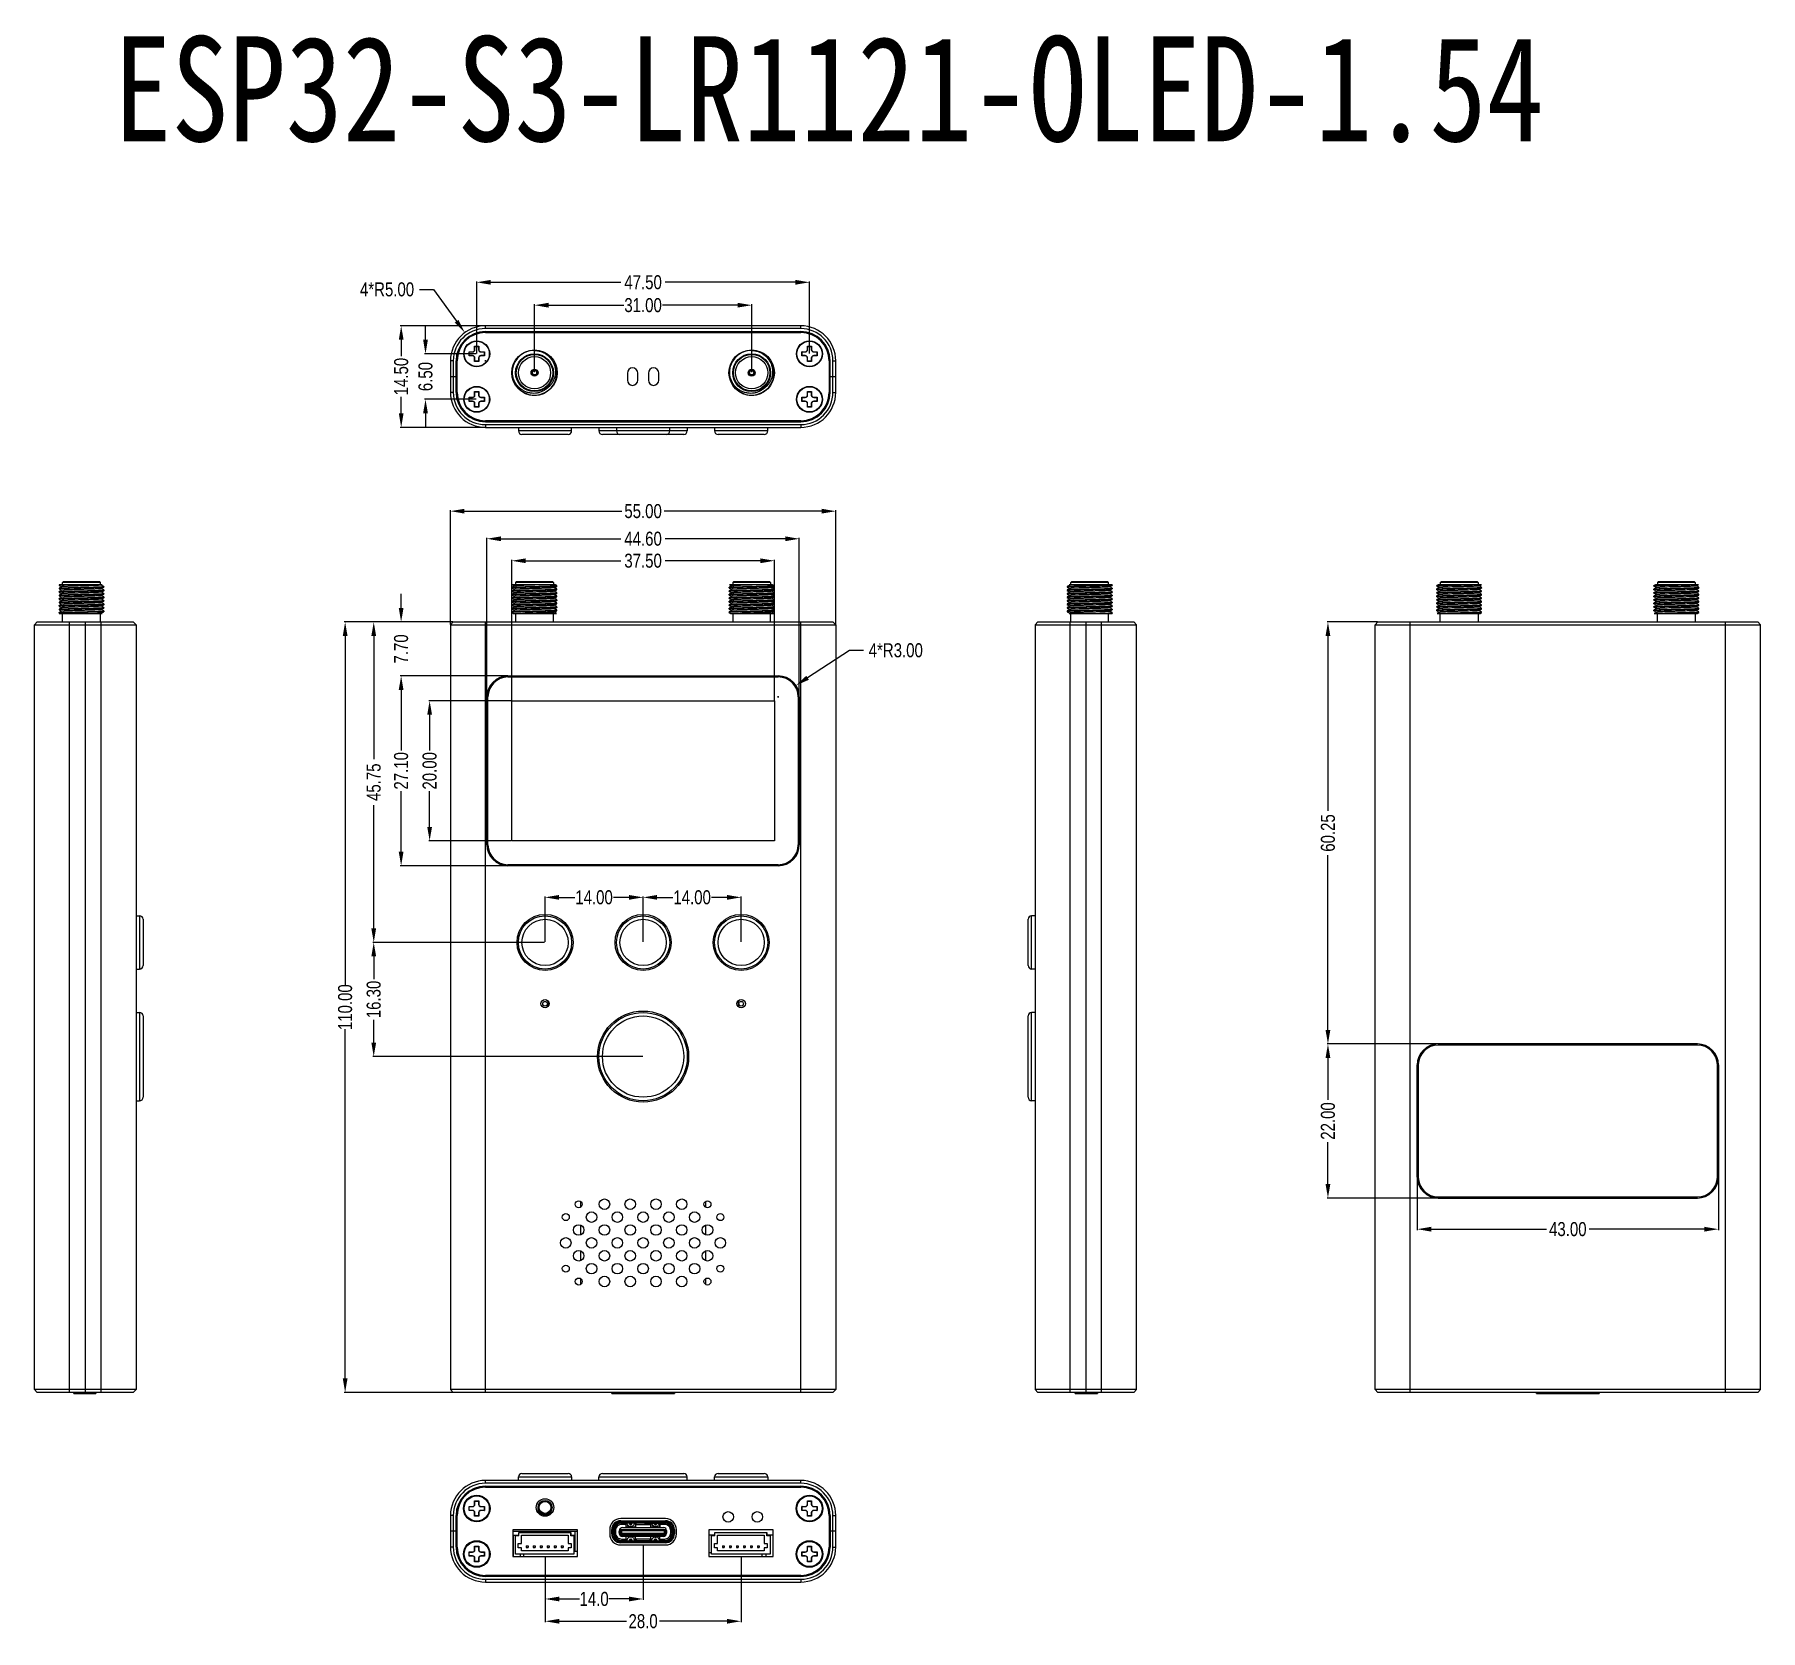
# Model space of a CAD drawing. Header units: inches. Extents: x 318 to 564, y -90 to 138.
import ezdxf

# ---------------------------------------------------------------- set-up
doc = ezdxf.new("R2010")
doc.units = ezdxf.units.IN
doc.header["$LTSCALE"] = 1.21
doc.header["$MEASUREMENT"] = 0
doc.header["$PDMODE"] = 3
doc.header["$PDSIZE"] = 0.3125
doc.layers.get('0').update_dxf_attribs({"linetype": 'CONTINUOUS'})
doc.layers.get('Defpoints').update_dxf_attribs({"linetype": 'CONTINUOUS'})
doc.layers.add('DIM', color=3, linetype='CONTINUOUS')
doc.layers.add('LAY0001', color=7, linetype='CONTINUOUS')
doc.styles.get("Standard").update_dxf_attribs({"font": 'txt', "width": 0.8})
doc.dimstyles.new('a01', dxfattribs={"dimtxt": 2, "dimasz": 2, "dimexe": 0.125, "dimexo": 0.0625, "dimgap": 0.09, "dimtad": 0, "dimtoh": 1, "dimzin": 4, "dimdsep": 46, "dimtxsty": 'STANDARD', "dimblk": '_FILLED', "dimblk1": '_FILLED', "dimblk2": '_FILLED', "dimcen": 0.09, "dimazin": 1, "dimtp": 0.01, "dimtm": 0.01, "dimtfac": 1, "dimtofl": 0, "dimtmove": 0, "dimatfit": 3, "dimldrblk": '_FILLED', "dimfxl": 1, "dimtolj": 1, "dimtzin": 4, "dimarcsym": 0})
doc.dimstyles.get("Standard").update_dxf_attribs({"dimtxt": 0.15625, "dimasz": 0.1875, "dimexe": 0.125, "dimexo": 0.0625, "dimgap": 0.09, "dimtad": 0, "dimtih": 1, "dimtoh": 1, "dimzin": 4, "dimdsep": 46, "dimtxsty": 'STANDARD', "dimblk": '_FILLED', "dimblk1": '_FILLED', "dimblk2": '_FILLED', "dimcen": 0.09, "dimazin": 1, "dimtp": 0.01, "dimtm": 0.01, "dimtfac": 1, "dimtofl": 0, "dimtmove": 0, "dimatfit": 3, "dimldrblk": '_FILLED', "dimfxl": 1, "dimtolj": 1, "dimtzin": 4, "dimarcsym": 0})

msp = doc.modelspace()

# ---------------------------------------------------------------- texts
at = {"insert": (329.03, 137.665), "char_height": 15, "width": 198.10177, "attachment_point": 1}
msp.add_mtext('{\\fSimHei|b0|i0|c134|p0;\\C1;ESP32-S3-LR1121-OLED-1.54}', dxfattribs=at)

# ---------------------------------------------------------------- blocks, each defined once
blk = doc.blocks.new('_FILLED')
at = {"color": 0, "linetype": 'ByBlock'}
blk.add_solid([(0, 0), (-1, 0.17), (-1, -0.17)], dxfattribs=at)
blk = doc.blocks.new('*D10')
at = {"layer": 'Defpoints', "color": 0}
for p in [(377.43, 54.03), (369.99, 46.33), (385.23, 46.33)]:
    blk.add_point(p, dxfattribs=at)
at = {"layer": 'DIM', "color": 0, "lineweight": -2}
for p, q in [((369.99, 56.03), (369.99, 58.03)), ((377.37, 54.03), (369.87, 54.03)), ((385.17, 46.33), (369.87, 46.33)), ((369.99, 44.33), (369.99, 42.33))]:
    blk.add_line(p, q, dxfattribs=at)
at = {"layer": 'DIM', "color": 0, "lineweight": -2, "xscale": 2, "yscale": 2, "zscale": 2}
for p, rotation in [((369.99, 54.03), 270), ((369.99, 46.33), 90)]:
    blk.add_blockref('_FILLED', p, dxfattribs=dict(at, rotation=rotation))
at = {"layer": 'DIM', "color": 0, "insert": (369.99, 50.18), "char_height": 2, "attachment_point": 5, "rotation": 90}
blk.add_mtext('\\A1;7.70', dxfattribs=at)
blk = doc.blocks.new('*D11')
at = {"layer": 'Defpoints', "color": 0}
for p in [(385.78, 42.78), (374.06, 22.78), (385.78, 22.78)]:
    blk.add_point(p, dxfattribs=at)
at = {"layer": 'DIM', "color": 0, "lineweight": -2}
for p, q in [((385.72, 42.78), (373.94, 42.78)), ((374.06, 40.78), (374.06, 35.67)), ((374.06, 24.78), (374.06, 29.89)), ((385.72, 22.78), (373.94, 22.78))]:
    blk.add_line(p, q, dxfattribs=at)
at = {"layer": 'DIM', "color": 0, "lineweight": -2, "xscale": 2, "yscale": 2, "zscale": 2}
for p, rotation in [((374.06, 42.78), 90), ((374.06, 22.78), 270)]:
    blk.add_blockref('_FILLED', p, dxfattribs=dict(at, rotation=rotation))
at = {"layer": 'DIM', "color": 0, "insert": (374.06, 32.78), "char_height": 2, "attachment_point": 5, "rotation": 90}
blk.add_mtext('\\A1;20.00', dxfattribs=at)
blk = doc.blocks.new('*D12')
at = {"layer": 'Defpoints', "color": 0}
for p in [(385.23, 46.33), (369.99, 19.23), (385.23, 19.23)]:
    blk.add_point(p, dxfattribs=at)
at = {"layer": 'DIM', "color": 0, "lineweight": -2}
for p, q in [((385.17, 46.33), (369.87, 46.33)), ((369.99, 44.33), (369.99, 35.67)), ((369.99, 21.23), (369.99, 29.89)), ((385.17, 19.23), (369.87, 19.23))]:
    blk.add_line(p, q, dxfattribs=at)
at = {"layer": 'DIM', "color": 0, "lineweight": -2, "xscale": 2, "yscale": 2, "zscale": 2}
for p, rotation in [((369.99, 46.33), 90), ((369.99, 19.23), 270)]:
    blk.add_blockref('_FILLED', p, dxfattribs=dict(at, rotation=rotation))
at = {"layer": 'DIM', "color": 0, "insert": (369.99, 32.78), "char_height": 2, "attachment_point": 5, "rotation": 90}
blk.add_mtext('\\A1;27.10', dxfattribs=at)
blk = doc.blocks.new('*D13')
at = {"layer": 'Defpoints', "color": 0}
for p in [(366.08, 54.03), (377.43, 54.03), (390.53, 8.28)]:
    blk.add_point(p, dxfattribs=at)
at = {"layer": 'DIM', "color": 0, "lineweight": -2}
for p, q in [((377.37, 54.03), (365.96, 54.03)), ((366.08, 52.03), (366.08, 34.44)), ((366.08, 10.28), (366.08, 27.86)), ((390.47, 8.28), (365.96, 8.28))]:
    blk.add_line(p, q, dxfattribs=at)
at = {"layer": 'DIM', "color": 0, "lineweight": -2, "xscale": 2, "yscale": 2, "zscale": 2}
for p, rotation in [((366.08, 54.03), 90), ((366.08, 8.28), 270)]:
    blk.add_blockref('_FILLED', p, dxfattribs=dict(at, rotation=rotation))
at = {"layer": 'DIM', "color": 0, "insert": (366.08, 31.15), "char_height": 2, "attachment_point": 5, "rotation": 90}
blk.add_mtext('\\A1;45.75', dxfattribs=at)
blk = doc.blocks.new('*D80')
at = {"layer": 'Defpoints', "color": 0}
for p in [(366.08, 8.28), (390.53, 8.28), (404.53, -8.02)]:
    blk.add_point(p, dxfattribs=at)
at = {"layer": 'DIM', "color": 0, "lineweight": -2}
for p, q in [((390.47, 8.28), (365.96, 8.28)), ((366.08, 6.28), (366.08, 3.02)), ((366.08, -6.02), (366.08, -2.76)), ((404.47, -8.02), (365.96, -8.02))]:
    blk.add_line(p, q, dxfattribs=at)
at = {"layer": 'DIM', "color": 0, "lineweight": -2, "xscale": 2, "yscale": 2, "zscale": 2}
for p, rotation in [((366.08, 8.28), 90), ((366.08, -8.02), 270)]:
    blk.add_blockref('_FILLED', p, dxfattribs=dict(at, rotation=rotation))
at = {"layer": 'DIM', "color": 0, "insert": (366.08, 0.13), "char_height": 2, "attachment_point": 5, "rotation": 90}
blk.add_mtext('\\A1;16.30', dxfattribs=at)
blk = doc.blocks.new('*D81')
at = {"layer": 'Defpoints', "color": 0}
for p in [(377.43, 54.03), (362, -55.97), (377.43, -55.97)]:
    blk.add_point(p, dxfattribs=at)
at = {"layer": 'DIM', "color": 0, "lineweight": -2}
for p, q in [((377.37, 54.03), (361.88, 54.03)), ((362, 52.03), (362, 2.18)), ((362, -53.97), (362, -4.13)), ((377.37, -55.97), (361.88, -55.97))]:
    blk.add_line(p, q, dxfattribs=at)
at = {"layer": 'DIM', "color": 0, "lineweight": -2, "xscale": 2, "yscale": 2, "zscale": 2}
for p, rotation in [((362, 54.03), 90), ((362, -55.97), 270)]:
    blk.add_blockref('_FILLED', p, dxfattribs=dict(at, rotation=rotation))
at = {"layer": 'DIM', "color": 0, "insert": (362, -0.97), "char_height": 2, "attachment_point": 5, "rotation": 90}
blk.add_mtext('\\A1;110.00', dxfattribs=at)
blk = doc.blocks.new('*D82')
at = {"layer": 'Defpoints', "color": 0}
for p in [(423.28, 62.77), (385.78, 42.78), (423.28, 42.78)]:
    blk.add_point(p, dxfattribs=at)
at = {"layer": 'DIM', "color": 0, "lineweight": -2}
for p, q in [((385.78, 42.84), (385.78, 62.9)), ((387.78, 62.77), (401.37, 62.77)), ((421.28, 62.77), (407.69, 62.77)), ((423.28, 42.84), (423.28, 62.9))]:
    blk.add_line(p, q, dxfattribs=at)
at = {"layer": 'DIM', "color": 0, "lineweight": -2, "xscale": 2, "yscale": 2, "zscale": 2, "rotation": 180}
blk.add_blockref('_FILLED', (385.78, 62.77), dxfattribs=at)
at = {"layer": 'DIM', "color": 0, "lineweight": -2, "xscale": 2, "yscale": 2, "zscale": 2}
blk.add_blockref('_FILLED', (423.28, 62.77), dxfattribs=at)
at = {"layer": 'DIM', "color": 0, "insert": (404.53, 62.77), "char_height": 2, "attachment_point": 5}
blk.add_mtext('\\A1;37.50', dxfattribs=at)
blk = doc.blocks.new('*D83')
at = {"layer": 'Defpoints', "color": 0}
for p in [(426.83, 65.91), (382.23, 43.33), (426.83, 43.33)]:
    blk.add_point(p, dxfattribs=at)
at = {"layer": 'DIM', "color": 0, "lineweight": -2}
for p, q in [((382.23, 43.39), (382.23, 66.03)), ((384.23, 65.91), (401.37, 65.91)), ((424.83, 65.91), (407.69, 65.91)), ((426.83, 43.39), (426.83, 66.03))]:
    blk.add_line(p, q, dxfattribs=at)
at = {"layer": 'DIM', "color": 0, "lineweight": -2, "xscale": 2, "yscale": 2, "zscale": 2, "rotation": 180}
blk.add_blockref('_FILLED', (382.23, 65.91), dxfattribs=at)
at = {"layer": 'DIM', "color": 0, "lineweight": -2, "xscale": 2, "yscale": 2, "zscale": 2}
blk.add_blockref('_FILLED', (426.83, 65.91), dxfattribs=at)
at = {"layer": 'DIM', "color": 0, "insert": (404.53, 65.91), "char_height": 2, "attachment_point": 5}
blk.add_mtext('\\A1;44.60', dxfattribs=at)
blk = doc.blocks.new('*D84')
at = {"layer": 'Defpoints', "color": 0}
for p in [(432.03, 69.85), (377.03, 53.63), (432.03, 53.63)]:
    blk.add_point(p, dxfattribs=at)
at = {"layer": 'DIM', "color": 0, "lineweight": -2}
for p, q in [((377.03, 53.69), (377.03, 69.98)), ((379.03, 69.85), (401.51, 69.85)), ((430.03, 69.85), (407.55, 69.85)), ((432.03, 53.69), (432.03, 69.98))]:
    blk.add_line(p, q, dxfattribs=at)
at = {"layer": 'DIM', "color": 0, "lineweight": -2, "xscale": 2, "yscale": 2, "zscale": 2, "rotation": 180}
blk.add_blockref('_FILLED', (377.03, 69.85), dxfattribs=at)
at = {"layer": 'DIM', "color": 0, "lineweight": -2, "xscale": 2, "yscale": 2, "zscale": 2}
blk.add_blockref('_FILLED', (432.03, 69.85), dxfattribs=at)
at = {"layer": 'DIM', "color": 0, "insert": (404.53, 69.85), "char_height": 2, "attachment_point": 5}
blk.add_mtext('\\A1;55.00', dxfattribs=at)
blk = doc.blocks.new('*D85')
at = {"layer": 'Defpoints', "color": 0}
for p in [(404.53, 14.71), (390.53, 8.28), (404.53, 8.28)]:
    blk.add_point(p, dxfattribs=at)
at = {"layer": 'DIM', "color": 0, "lineweight": -2}
for p, q in [((390.53, 8.34), (390.53, 14.84)), ((404.53, 8.34), (404.53, 14.84)), ((392.53, 14.71), (394.77, 14.71)), ((402.53, 14.71), (400.29, 14.71))]:
    blk.add_line(p, q, dxfattribs=at)
at = {"layer": 'DIM', "color": 0, "lineweight": -2, "xscale": 2, "yscale": 2, "zscale": 2, "rotation": 180}
blk.add_blockref('_FILLED', (390.53, 14.71), dxfattribs=at)
at = {"layer": 'DIM', "color": 0, "lineweight": -2, "xscale": 2, "yscale": 2, "zscale": 2}
blk.add_blockref('_FILLED', (404.53, 14.71), dxfattribs=at)
at = {"layer": 'DIM', "color": 0, "insert": (397.53, 14.71), "char_height": 2, "attachment_point": 5}
blk.add_mtext('\\A1;14.00', dxfattribs=at)
blk = doc.blocks.new('*D86')
at = {"layer": 'Defpoints', "color": 0}
for p in [(418.53, 14.71), (404.53, 8.28), (418.53, 8.28)]:
    blk.add_point(p, dxfattribs=at)
at = {"layer": 'DIM', "color": 0, "lineweight": -2}
for p, q in [((404.53, 8.34), (404.53, 14.84)), ((418.53, 8.34), (418.53, 14.84)), ((406.53, 14.71), (408.77, 14.71)), ((416.53, 14.71), (414.29, 14.71))]:
    blk.add_line(p, q, dxfattribs=at)
at = {"layer": 'DIM', "color": 0, "lineweight": -2, "xscale": 2, "yscale": 2, "zscale": 2, "rotation": 180}
blk.add_blockref('_FILLED', (404.53, 14.71), dxfattribs=at)
at = {"layer": 'DIM', "color": 0, "lineweight": -2, "xscale": 2, "yscale": 2, "zscale": 2}
blk.add_blockref('_FILLED', (418.53, 14.71), dxfattribs=at)
at = {"layer": 'DIM', "color": 0, "insert": (411.53, 14.71), "char_height": 2, "attachment_point": 5}
blk.add_mtext('\\A1;14.00', dxfattribs=at)
blk = doc.blocks.new('*D87')
at = {"layer": 'Defpoints', "color": 0}
for p in [(420.03, 99.26), (389.03, 89.62), (420.03, 89.62)]:
    blk.add_point(p, dxfattribs=at)
at = {"layer": 'DIM', "color": 0, "lineweight": -2}
for p, q in [((389.03, 89.68), (389.03, 99.39)), ((391.03, 99.26), (401.77, 99.26)), ((418.03, 99.26), (407.29, 99.26)), ((420.03, 89.68), (420.03, 99.39))]:
    blk.add_line(p, q, dxfattribs=at)
at = {"layer": 'DIM', "color": 0, "lineweight": -2, "xscale": 2, "yscale": 2, "zscale": 2, "rotation": 180}
blk.add_blockref('_FILLED', (389.03, 99.26), dxfattribs=at)
at = {"layer": 'DIM', "color": 0, "lineweight": -2, "xscale": 2, "yscale": 2, "zscale": 2}
blk.add_blockref('_FILLED', (420.03, 99.26), dxfattribs=at)
at = {"layer": 'DIM', "color": 0, "insert": (404.53, 99.26), "char_height": 2, "attachment_point": 5}
blk.add_mtext('\\A1;31.00', dxfattribs=at)
blk = doc.blocks.new('*D88')
at = {"layer": 'Defpoints', "color": 0}
for p in [(428.28, 102.53), (380.78, 92.32), (428.28, 92.32)]:
    blk.add_point(p, dxfattribs=at)
at = {"layer": 'DIM', "color": 0, "lineweight": -2}
for p, q in [((380.78, 92.38), (380.78, 102.66)), ((382.78, 102.53), (401.37, 102.53)), ((426.28, 102.53), (407.69, 102.53)), ((428.28, 92.38), (428.28, 102.66))]:
    blk.add_line(p, q, dxfattribs=at)
at = {"layer": 'DIM', "color": 0, "lineweight": -2, "xscale": 2, "yscale": 2, "zscale": 2, "rotation": 180}
blk.add_blockref('_FILLED', (380.78, 102.53), dxfattribs=at)
at = {"layer": 'DIM', "color": 0, "lineweight": -2, "xscale": 2, "yscale": 2, "zscale": 2}
blk.add_blockref('_FILLED', (428.28, 102.53), dxfattribs=at)
at = {"layer": 'DIM', "color": 0, "insert": (404.53, 102.53), "char_height": 2, "attachment_point": 5}
blk.add_mtext('\\A1;47.50', dxfattribs=at)
blk = doc.blocks.new('*D89')
at = {"layer": 'Defpoints', "color": 0}
for p in [(380.78, 92.32), (373.47, 85.82), (380.78, 85.82)]:
    blk.add_point(p, dxfattribs=at)
at = {"layer": 'DIM', "color": 0, "lineweight": -2}
for p, q in [((373.47, 94.32), (373.47, 96.32)), ((380.72, 92.32), (373.35, 92.32)), ((380.72, 85.82), (373.35, 85.82)), ((373.47, 83.82), (373.47, 81.82))]:
    blk.add_line(p, q, dxfattribs=at)
at = {"layer": 'DIM', "color": 0, "lineweight": -2, "xscale": 2, "yscale": 2, "zscale": 2}
for p, rotation in [((373.47, 92.32), 270), ((373.47, 85.82), 90)]:
    blk.add_blockref('_FILLED', p, dxfattribs=dict(at, rotation=rotation))
at = {"layer": 'DIM', "color": 0, "insert": (373.47, 89.07), "char_height": 2, "attachment_point": 5, "rotation": 90}
blk.add_mtext('\\A1;6.50', dxfattribs=at)
blk = doc.blocks.new('*D90')
at = {"layer": 'Defpoints', "color": 0}
for p in [(370, 96.32), (382.03, 96.32), (382.03, 81.82)]:
    blk.add_point(p, dxfattribs=at)
at = {"layer": 'DIM', "color": 0, "lineweight": -2}
for p, q in [((381.97, 96.32), (369.87, 96.32)), ((370, 94.32), (370, 91.96)), ((370, 83.82), (370, 86.18)), ((381.97, 81.82), (369.87, 81.82))]:
    blk.add_line(p, q, dxfattribs=at)
at = {"layer": 'DIM', "color": 0, "lineweight": -2, "xscale": 2, "yscale": 2, "zscale": 2}
for p, rotation in [((370, 96.32), 90), ((370, 81.82), 270)]:
    blk.add_blockref('_FILLED', p, dxfattribs=dict(at, rotation=rotation))
at = {"layer": 'DIM', "color": 0, "insert": (370, 89.07), "char_height": 2, "attachment_point": 5, "rotation": 90}
blk.add_mtext('\\A1;14.50', dxfattribs=at)
blk = doc.blocks.new('*D91')
at = {"layer": 'Defpoints', "color": 0}
for p in [(502.29, 54.03), (509.43, 54.03), (518.03, -6.22)]:
    blk.add_point(p, dxfattribs=at)
at = {"layer": 'DIM', "color": 0, "lineweight": -2}
for p, q in [((509.37, 54.03), (502.17, 54.03)), ((502.29, 52.03), (502.29, 27.06)), ((502.29, -4.22), (502.29, 20.75)), ((517.97, -6.22), (502.17, -6.22))]:
    blk.add_line(p, q, dxfattribs=at)
at = {"layer": 'DIM', "color": 0, "lineweight": -2, "xscale": 2, "yscale": 2, "zscale": 2}
for p, rotation in [((502.29, 54.03), 90), ((502.29, -6.22), 270)]:
    blk.add_blockref('_FILLED', p, dxfattribs=dict(at, rotation=rotation))
at = {"layer": 'DIM', "color": 0, "insert": (502.29, 23.9), "char_height": 2, "attachment_point": 5, "rotation": 90}
blk.add_mtext('\\A1;60.25', dxfattribs=at)
blk = doc.blocks.new('*D92')
at = {"layer": 'Defpoints', "color": 0}
for p in [(518.03, -6.22), (502.29, -28.22), (518.03, -28.22)]:
    blk.add_point(p, dxfattribs=at)
at = {"layer": 'DIM', "color": 0, "lineweight": -2}
for p, q in [((517.97, -6.22), (502.17, -6.22)), ((502.29, -8.22), (502.29, -14.2)), ((502.29, -26.22), (502.29, -20.25)), ((517.97, -28.22), (502.17, -28.22))]:
    blk.add_line(p, q, dxfattribs=at)
at = {"layer": 'DIM', "color": 0, "lineweight": -2, "xscale": 2, "yscale": 2, "zscale": 2}
for p, rotation in [((502.29, -6.22), 90), ((502.29, -28.22), 270)]:
    blk.add_blockref('_FILLED', p, dxfattribs=dict(at, rotation=rotation))
at = {"layer": 'DIM', "color": 0, "insert": (502.29, -17.22), "char_height": 2, "attachment_point": 5, "rotation": 90}
blk.add_mtext('\\A1;22.00', dxfattribs=at)
blk = doc.blocks.new('*D93')
at = {"layer": 'Defpoints', "color": 0}
for p in [(515.03, -25.22), (558.03, -25.22), (558.03, -32.67)]:
    blk.add_point(p, dxfattribs=at)
at = {"layer": 'DIM', "color": 0, "lineweight": -2}
for p, q in [((515.03, -25.28), (515.03, -32.8)), ((558.03, -25.28), (558.03, -32.8)), ((517.03, -32.67), (533.51, -32.67)), ((556.03, -32.67), (539.56, -32.67))]:
    blk.add_line(p, q, dxfattribs=at)
at = {"layer": 'DIM', "color": 0, "lineweight": -2, "xscale": 2, "yscale": 2, "zscale": 2, "rotation": 180}
blk.add_blockref('_FILLED', (515.03, -32.67), dxfattribs=at)
at = {"layer": 'DIM', "color": 0, "lineweight": -2, "xscale": 2, "yscale": 2, "zscale": 2}
blk.add_blockref('_FILLED', (558.03, -32.67), dxfattribs=at)
at = {"layer": 'DIM', "color": 0, "insert": (536.53, -32.67), "char_height": 2, "attachment_point": 5}
blk.add_mtext('\\A1;43.00', dxfattribs=at)
blk = doc.blocks.new('*D94')
at = {"layer": 'Defpoints', "color": 0}
for p in [(390.55, -79.4), (418.51, -79.4), (418.51, -88.65)]:
    blk.add_point(p, dxfattribs=at)
at = {"layer": 'DIM', "color": 0, "lineweight": -2}
for p, q in [((390.55, -79.46), (390.55, -88.78)), ((418.51, -79.46), (418.51, -88.78)), ((392.55, -88.65), (402.17, -88.65)), ((416.51, -88.65), (406.89, -88.65))]:
    blk.add_line(p, q, dxfattribs=at)
at = {"layer": 'DIM', "color": 0, "lineweight": -2, "xscale": 2, "yscale": 2, "zscale": 2, "rotation": 180}
blk.add_blockref('_FILLED', (390.55, -88.65), dxfattribs=at)
at = {"layer": 'DIM', "color": 0, "lineweight": -2, "xscale": 2, "yscale": 2, "zscale": 2}
blk.add_blockref('_FILLED', (418.51, -88.65), dxfattribs=at)
at = {"layer": 'DIM', "color": 0, "insert": (404.53, -88.65), "char_height": 2, "attachment_point": 5}
blk.add_mtext('\\A1;28.0', dxfattribs=at)
blk = doc.blocks.new('*D95')
at = {"layer": 'Defpoints', "color": 0}
for p in [(404.53, -77.75), (390.55, -79.4), (390.55, -85.47)]:
    blk.add_point(p, dxfattribs=at)
at = {"layer": 'DIM', "color": 0, "lineweight": -2}
for p, q in [((404.53, -77.81), (404.53, -85.6)), ((390.55, -79.46), (390.55, -85.6)), ((392.55, -85.47), (395.45, -85.47)), ((402.53, -85.47), (399.63, -85.47))]:
    blk.add_line(p, q, dxfattribs=at)
at = {"layer": 'DIM', "color": 0, "lineweight": -2, "xscale": 2, "yscale": 2, "zscale": 2, "rotation": 180}
blk.add_blockref('_FILLED', (390.55, -85.47), dxfattribs=at)
at = {"layer": 'DIM', "color": 0, "lineweight": -2, "xscale": 2, "yscale": 2, "zscale": 2}
blk.add_blockref('_FILLED', (404.53, -85.47), dxfattribs=at)
at = {"layer": 'DIM', "color": 0, "insert": (397.54, -85.47), "char_height": 2, "attachment_point": 5}
blk.add_mtext('\\A1;14.0', dxfattribs=at)
blk = doc.blocks.new('*D96')
at = {"layer": 'Defpoints', "color": 0}
for p in [(379.08, 95.36), (382.03, 91.32)]:
    blk.add_point(p, dxfattribs=at)
at = {"layer": 'DIM', "color": 0, "lineweight": -2}
for p, q in [((372.6, 101.51), (374.6, 101.51)), ((374.6, 101.51), (377.91, 96.97)), ((381.94, 91.32), (382.12, 91.32)), ((382.03, 91.23), (382.03, 91.41))]:
    blk.add_line(p, q, dxfattribs=at)
at = {"layer": 'DIM', "color": 0, "lineweight": -2, "xscale": 2, "yscale": 2, "zscale": 2, "rotation": 306.0985108664877}
blk.add_blockref('_FILLED', (379.08, 95.36), dxfattribs=at)
at = {"layer": 'DIM', "color": 0, "insert": (367.98, 101.51), "char_height": 2, "attachment_point": 5}
blk.add_mtext('\\A1;4*R5.00', dxfattribs=at)
blk = doc.blocks.new('*D97')
at = {"layer": 'Defpoints', "color": 0}
for p in [(426.34, 44.97), (423.83, 43.33)]:
    blk.add_point(p, dxfattribs=at)
at = {"layer": 'DIM', "color": 0, "lineweight": -2}
for p, q in [((433.98, 49.98), (428.01, 46.07)), ((435.98, 49.98), (433.98, 49.98)), ((423.74, 43.33), (423.92, 43.33)), ((423.83, 43.24), (423.83, 43.42))]:
    blk.add_line(p, q, dxfattribs=at)
at = {"layer": 'DIM', "color": 0, "lineweight": -2, "xscale": 2, "yscale": 2, "zscale": 2, "rotation": 213.2344813234962}
blk.add_blockref('_FILLED', (426.34, 44.97), dxfattribs=at)
at = {"layer": 'DIM', "color": 0, "insert": (440.6, 49.98), "char_height": 2, "attachment_point": 5}
blk.add_mtext('\\A1;4*R3.00', dxfattribs=at)

# ---------------------------------------------------------------- dimensions: what is measured, and where the dimension line sits
at = {"layer": 'DIM'}
for base, p1, p2, override, picture, middle in [((428.281, 102.532), (380.781, 92.318), (428.281, 92.318), {"dimtxt": 2, "dimasz": 2, "dimtih": 0, "dimzin": 0, "dimcen": 0.198, "dimadec": 0, "dimazin": 0, "dimtp": 0, "dimtm": 0, "dimtdec": 4, "dimtzin": 0}, '*D88', (404.531, 102.532)), ((420.031, 99.26), (389.031, 89.618), (420.031, 89.618), {"dimtxt": 2, "dimasz": 2, "dimtih": 0, "dimzin": 0, "dimcen": 0.198, "dimadec": 0, "dimazin": 0, "dimtp": 0, "dimtm": 0, "dimtdec": 4, "dimtzin": 0}, '*D87', (404.531, 99.26)), ((432.031, 69.852), (377.031, 53.628), (432.031, 53.628), {"dimtxt": 2, "dimasz": 2, "dimtih": 0, "dimzin": 0, "dimcen": 0.198, "dimadec": 0, "dimazin": 0, "dimtp": 0, "dimtm": 0, "dimtdec": 4, "dimtzin": 0}, '*D84', (404.531, 69.852)), ((426.831, 65.906), (382.231, 43.328), (426.831, 43.328), {"dimtxt": 2, "dimasz": 2, "dimtih": 0, "dimzin": 0, "dimcen": 0.198, "dimadec": 0, "dimazin": 0, "dimtp": 0, "dimtm": 0, "dimtdec": 4, "dimtzin": 0}, '*D83', (404.531, 65.906)), ((423.281, 62.775), (385.781, 42.778), (423.281, 42.778), {"dimtxt": 2, "dimasz": 2, "dimtih": 0, "dimzin": 0, "dimcen": 0.198, "dimadec": 0, "dimazin": 0, "dimtp": 0, "dimtm": 0, "dimtdec": 4, "dimtzin": 0}, '*D82', (404.531, 62.775)), ((404.531, 14.712), (390.531, 8.278), (404.531, 8.278), {"dimtxt": 2, "dimasz": 2, "dimtih": 0, "dimzin": 0, "dimcen": 0.198, "dimadec": 0, "dimazin": 0, "dimtp": 0, "dimtm": 0, "dimtdec": 4, "dimtzin": 0}, '*D85', (397.531, 14.712)), ((418.531, 14.712), (404.531, 8.278), (418.531, 8.278), {"dimtxt": 2, "dimasz": 2, "dimtih": 0, "dimzin": 0, "dimcen": 0.198, "dimadec": 0, "dimazin": 0, "dimtp": 0, "dimtm": 0, "dimtdec": 4, "dimtzin": 0}, '*D86', (411.531, 14.712)), ((558.033, -32.673), (515.033, -25.222), (558.033, -25.222), {"dimtxt": 2, "dimasz": 2, "dimtih": 0, "dimzin": 0, "dimcen": 0.198, "dimadec": 0, "dimazin": 0, "dimtp": 0, "dimtm": 0, "dimtdec": 4, "dimtzin": 0}, '*D93', (536.533, -32.673)), ((390.551, -85.473), (404.531, -77.749), (390.551, -79.399), {"dimtxt": 2, "dimasz": 2, "dimtih": 0, "dimdec": 1, "dimzin": 0, "dimblk": '_FILLED', "dimcen": 0.198, "dimadec": 0, "dimazin": 0, "dimtp": 0, "dimtm": 0, "dimtdec": 4, "dimtzin": 0}, '*D95', (397.541, -85.473)), ((418.511, -88.655), (390.551, -79.399), (418.511, -79.399), {"dimtxt": 2, "dimasz": 2, "dimtih": 0, "dimdec": 1, "dimzin": 0, "dimcen": 0.198, "dimadec": 0, "dimazin": 0, "dimtp": 0, "dimtm": 0, "dimtdec": 4, "dimtzin": 0}, '*D94', (404.531, -88.655))]:
    dim = msp.add_linear_dim(base=base, p1=p1, p2=p2, dimstyle='STANDARD', override=override, dxfattribs=at)
    dim.commit()
    dim.dimension.update_dxf_attribs({"geometry": picture, "text_midpoint": middle})
for center, mpoint, picture, middle in [((382.031, 91.318), (379.085, 95.358), '*D96', (374.598, 101.511)), ((423.831, 43.328), (426.34, 44.972), '*D97', (433.976, 49.975))]:
    dim = msp.add_radius_dim(center=center, mpoint=mpoint, dimstyle='a01', override={"dimpost": '4*R<>'}, dxfattribs=at)
    dim.commit()
    dim.dimension.update_dxf_attribs({"geometry": picture, "text_midpoint": middle, "dimtype": 164})
for base, p1, p2, picture, middle in [((369.999, 96.318), (382.031, 81.818), (382.031, 96.318), '*D90', (369.999, 89.068)), ((373.474, 85.818), (380.781, 92.318), (380.781, 85.818), '*D89', (373.474, 89.068)), ((369.993, 46.328), (377.431, 54.028), (385.231, 46.328), '*D10', (369.993, 50.178)), ((362.005, -55.972), (377.431, 54.028), (377.431, -55.972), '*D81', (362.005, -0.972)), ((366.081, 54.028), (390.531, 8.278), (377.431, 54.028), '*D13', (366.081, 31.153)), ((502.291, 54.028), (518.033, -6.222), (509.433, 54.028), '*D91', (502.291, 23.903)), ((369.993, 19.228), (385.231, 46.328), (385.231, 19.228), '*D12', (369.993, 32.778)), ((374.06, 22.778), (385.781, 42.778), (385.781, 22.778), '*D11', (374.06, 32.778)), ((366.081, 8.278), (404.531, -8.022), (390.531, 8.278), '*D80', (366.081, 0.128)), ((502.291, -28.222), (518.033, -6.222), (518.033, -28.222), '*D92', (502.291, -17.222))]:
    dim = msp.add_linear_dim(base=base, p1=p1, p2=p2, angle=90, dimstyle='STANDARD', override={"dimtxt": 2, "dimasz": 2, "dimtih": 0, "dimzin": 0, "dimcen": 0.198, "dimadec": 0, "dimazin": 0, "dimtp": 0, "dimtm": 0, "dimtdec": 4, "dimtzin": 0}, dxfattribs=at)
    dim.commit()
    dim.dimension.update_dxf_attribs({"geometry": picture, "text_midpoint": middle})

# ---------------------------------------------------------------- linework, layer by layer
at = {"color": 7, "linetype": 'Continuous'}
for p, q in [((382.031, 95.918), (382.031, 96.318)), ((427.031, 96.318), (382.031, 96.318)), ((427.031, 95.918), (427.031, 96.318)), ((427.031, 95.918), (382.031, 95.918)), ((382.031, 95.518), (427.031, 95.518)), ((382.031, 95.368), (427.031, 95.368)), ((377.031, 91.318), (377.031, 86.818)), ((377.431, 91.318), (377.031, 91.318)), ((377.431, 91.318), (377.431, 86.818)), ((377.831, 86.818), (377.831, 91.318)), ((377.981, 86.818), (377.981, 91.318)), ((379.681, 92.018), (379.681, 92.618)), ((379.717, 92.581), (379.681, 92.618)), ((379.681, 92.618), (380.181, 92.618)), ((379.717, 92.055), (379.681, 92.018)), ((380.181, 92.018), (379.681, 92.018)), ((379.717, 92.055), (379.717, 92.581)), ((379.717, 92.581), (380.181, 92.581)), ((380.181, 92.055), (379.717, 92.055)), ((380.181, 92.581), (380.181, 92.618)), ((380.181, 92.018), (380.181, 92.055)), ((380.481, 92.918), (380.481, 93.418)), ((380.517, 93.381), (380.481, 93.418)), ((380.481, 93.418), (381.081, 93.418)), ((380.481, 92.918), (380.517, 92.918)), ((380.481, 91.218), (380.481, 91.718)), ((380.517, 91.718), (380.481, 91.718)), ((380.517, 91.255), (380.481, 91.218)), ((381.081, 91.218), (380.481, 91.218)), ((380.517, 92.918), (380.517, 93.381)), ((380.517, 93.381), (381.044, 93.381)), ((380.517, 91.255), (380.517, 91.718)), ((381.044, 91.255), (380.517, 91.255)), ((381.044, 93.381), (381.081, 93.418)), ((381.044, 93.381), (381.044, 92.918)), ((381.044, 92.918), (381.081, 92.918)), ((381.044, 91.718), (381.044, 91.255)), ((381.081, 91.718), (381.044, 91.718)), ((381.044, 91.255), (381.081, 91.218)), ((381.081, 93.418), (381.081, 92.918)), ((381.081, 91.718), (381.081, 91.218)), ((381.381, 92.618), (381.381, 92.581)), ((381.381, 92.618), (381.881, 92.618)), ((381.381, 92.581), (381.844, 92.581)), ((381.381, 92.055), (381.381, 92.018)), ((381.844, 92.055), (381.381, 92.055)), ((381.881, 92.018), (381.381, 92.018)), ((381.844, 92.581), (381.881, 92.618)), ((381.844, 92.581), (381.844, 92.055)), ((381.844, 92.055), (381.881, 92.018)), ((381.881, 92.618), (381.881, 92.018)), ((427.181, 92.618), (427.681, 92.618)), ((427.217, 92.581), (427.181, 92.618)), ((427.181, 92.018), (427.181, 92.618)), ((427.217, 92.055), (427.181, 92.018)), ((427.681, 92.018), (427.181, 92.018)), ((427.217, 92.581), (427.681, 92.581)), ((427.217, 92.055), (427.217, 92.581)), ((427.681, 92.055), (427.217, 92.055)), ((427.681, 92.581), (427.681, 92.618)), ((427.681, 92.018), (427.681, 92.055)), ((427.981, 93.418), (428.581, 93.418)), ((428.017, 93.381), (427.981, 93.418)), ((427.981, 92.918), (427.981, 93.418)), ((427.981, 92.918), (428.017, 92.918)), ((428.017, 91.718), (427.981, 91.718)), ((427.981, 91.218), (427.981, 91.718)), ((428.017, 91.255), (427.981, 91.218)), ((428.581, 91.218), (427.981, 91.218)), ((428.017, 93.381), (428.544, 93.381)), ((428.017, 92.918), (428.017, 93.381)), ((428.017, 91.255), (428.017, 91.718)), ((428.544, 91.255), (428.017, 91.255)), ((428.544, 93.381), (428.581, 93.418)), ((428.544, 93.381), (428.544, 92.918)), ((428.544, 92.918), (428.581, 92.918)), ((428.581, 91.718), (428.544, 91.718)), ((428.544, 91.718), (428.544, 91.255)), ((428.544, 91.255), (428.581, 91.218)), ((428.581, 93.418), (428.581, 92.918)), ((428.581, 91.718), (428.581, 91.218)), ((428.881, 92.618), (429.381, 92.618)), ((428.881, 92.618), (428.881, 92.581)), ((428.881, 92.581), (429.344, 92.581)), ((429.344, 92.055), (428.881, 92.055)), ((428.881, 92.055), (428.881, 92.018)), ((429.381, 92.018), (428.881, 92.018)), ((429.344, 92.581), (429.381, 92.618)), ((429.344, 92.581), (429.344, 92.055)), ((429.344, 92.055), (429.381, 92.018)), ((429.381, 92.618), (429.381, 92.018)), ((431.081, 91.318), (431.081, 86.818)), ((431.231, 86.818), (431.231, 91.318)), ((431.631, 91.318), (432.031, 91.318)), ((431.631, 86.818), (431.631, 91.318)), ((432.031, 86.818), (432.031, 91.318)), ((377.031, 89.068), (377.981, 89.068)), ((388.533, 89.668), (388.735, 89.668)), ((388.533, 89.568), (388.735, 89.568)), ((389.326, 89.668), (389.528, 89.668)), ((389.326, 89.568), (389.528, 89.568)), ((402.281, 89.568), (402.281, 88.568)), ((403.781, 88.568), (403.781, 89.568)), ((405.281, 89.568), (405.281, 88.568)), ((406.781, 88.568), (406.781, 89.568)), ((419.533, 89.668), (419.735, 89.668)), ((419.533, 89.568), (419.735, 89.568)), ((420.326, 89.668), (420.528, 89.668)), ((420.326, 89.568), (420.528, 89.568)), ((431.081, 89.068), (432.031, 89.068)), ((377.431, 86.818), (377.031, 86.818)), ((380.481, 86.418), (380.481, 86.918)), ((380.517, 86.881), (380.481, 86.918)), ((380.481, 86.918), (381.081, 86.918)), ((380.481, 86.418), (380.517, 86.418)), ((380.517, 86.418), (380.517, 86.881)), ((380.517, 86.881), (381.044, 86.881)), ((381.044, 86.881), (381.081, 86.918)), ((381.044, 86.881), (381.044, 86.418)), ((381.044, 86.418), (381.081, 86.418)), ((381.081, 86.918), (381.081, 86.418)), ((427.981, 86.918), (428.581, 86.918)), ((428.017, 86.881), (427.981, 86.918)), ((427.981, 86.418), (427.981, 86.918)), ((427.981, 86.418), (428.017, 86.418)), ((428.017, 86.881), (428.544, 86.881)), ((428.017, 86.418), (428.017, 86.881)), ((428.544, 86.881), (428.581, 86.918)), ((428.544, 86.881), (428.544, 86.418)), ((428.544, 86.418), (428.581, 86.418)), ((428.581, 86.918), (428.581, 86.418)), ((431.631, 86.818), (432.031, 86.818)), ((379.681, 85.518), (379.681, 86.118)), ((379.717, 86.081), (379.681, 86.118)), ((379.681, 86.118), (380.181, 86.118)), ((379.717, 85.555), (379.681, 85.518)), ((380.181, 85.518), (379.681, 85.518)), ((379.717, 85.555), (379.717, 86.081)), ((379.717, 86.081), (380.181, 86.081)), ((380.181, 85.555), (379.717, 85.555)), ((380.181, 86.081), (380.181, 86.118)), ((380.181, 85.518), (380.181, 85.555)), ((380.481, 84.718), (380.481, 85.218)), ((380.517, 85.218), (380.481, 85.218)), ((380.517, 84.755), (380.481, 84.718)), ((381.081, 84.718), (380.481, 84.718)), ((380.517, 84.755), (380.517, 85.218)), ((381.044, 84.755), (380.517, 84.755)), ((381.044, 85.218), (381.044, 84.755)), ((381.081, 85.218), (381.044, 85.218)), ((381.044, 84.755), (381.081, 84.718)), ((381.081, 85.218), (381.081, 84.718)), ((381.381, 86.118), (381.381, 86.081)), ((381.381, 86.118), (381.881, 86.118)), ((381.381, 86.081), (381.844, 86.081)), ((381.381, 85.555), (381.381, 85.518)), ((381.844, 85.555), (381.381, 85.555)), ((381.881, 85.518), (381.381, 85.518)), ((381.844, 86.081), (381.881, 86.118)), ((381.844, 86.081), (381.844, 85.555)), ((381.844, 85.555), (381.881, 85.518)), ((381.881, 86.118), (381.881, 85.518)), ((427.181, 86.118), (427.681, 86.118)), ((427.217, 86.081), (427.181, 86.118)), ((427.181, 85.518), (427.181, 86.118)), ((427.217, 85.555), (427.181, 85.518)), ((427.681, 85.518), (427.181, 85.518)), ((427.217, 86.081), (427.681, 86.081)), ((427.217, 85.555), (427.217, 86.081)), ((427.681, 85.555), (427.217, 85.555)), ((427.681, 86.081), (427.681, 86.118)), ((427.681, 85.518), (427.681, 85.555)), ((428.017, 85.218), (427.981, 85.218)), ((427.981, 84.718), (427.981, 85.218)), ((428.017, 84.755), (427.981, 84.718)), ((428.581, 84.718), (427.981, 84.718)), ((428.017, 84.755), (428.017, 85.218)), ((428.544, 84.755), (428.017, 84.755)), ((428.581, 85.218), (428.544, 85.218)), ((428.544, 85.218), (428.544, 84.755)), ((428.544, 84.755), (428.581, 84.718)), ((428.581, 85.218), (428.581, 84.718)), ((428.881, 86.118), (429.381, 86.118)), ((428.881, 86.118), (428.881, 86.081)), ((428.881, 86.081), (429.344, 86.081)), ((429.344, 85.555), (428.881, 85.555)), ((428.881, 85.555), (428.881, 85.518)), ((429.381, 85.518), (428.881, 85.518)), ((429.344, 86.081), (429.381, 86.118)), ((429.344, 86.081), (429.344, 85.555)), ((429.344, 85.555), (429.381, 85.518)), ((429.381, 86.118), (429.381, 85.518)), ((427.031, 82.768), (382.031, 82.768)), ((382.031, 82.618), (427.031, 82.618)), ((382.031, 82.218), (382.031, 81.818)), ((382.031, 82.218), (427.031, 82.218)), ((382.031, 81.818), (427.031, 81.818)), ((386.731, 81.818), (386.731, 81.318)), ((394.331, 81.318), (386.731, 81.318)), ((394.331, 81.318), (394.331, 81.818)), ((398.231, 81.818), (398.231, 81.318)), ((410.831, 81.318), (398.231, 81.318)), ((400.731, 81.818), (400.731, 81.318)), ((408.331, 81.318), (408.331, 81.818)), ((410.831, 81.818), (410.831, 81.318)), ((414.731, 81.818), (414.731, 81.318)), ((422.331, 81.318), (414.731, 81.318)), ((422.331, 81.318), (422.331, 81.818)), ((427.031, 82.218), (427.031, 81.818)), ((393.831, 80.818), (387.231, 80.818)), ((410.331, 80.818), (398.731, 80.818)), ((421.831, 80.818), (415.231, 80.818)), ((321.158, 59.355), (321.158, 59.356)), ((327.303, 59.356), (321.158, 59.356)), ((321.158, 59.355), (321.158, 59.255)), ((321.158, 59.255), (321.161, 59.252)), ((321.161, 59.252), (321.501, 59.055)), ((321.758, 59.778), (321.658, 59.678)), ((321.658, 59.356), (321.658, 59.678)), ((327.058, 59.678), (321.658, 59.678)), ((326.958, 59.778), (321.758, 59.778)), ((326.958, 59.778), (327.058, 59.678)), ((327.058, 59.356), (327.058, 59.678)), ((327.209, 59.301), (327.303, 59.356)), ((327.555, 59.109), (327.215, 59.305)), ((386.18, 59.186), (385.834, 58.985)), ((385.872, 59.356), (386.174, 59.182)), ((392.018, 59.356), (385.872, 59.356)), ((386.331, 59.678), (386.431, 59.778)), ((386.331, 59.678), (386.331, 59.356)), ((391.731, 59.678), (386.331, 59.678)), ((391.631, 59.778), (386.431, 59.778)), ((391.731, 59.678), (391.631, 59.778)), ((391.731, 59.678), (391.731, 59.356)), ((392.228, 59.235), (392.019, 59.356)), ((392.231, 59.232), (392.228, 59.235)), ((392.231, 59.132), (392.228, 59.128)), ((392.231, 59.132), (392.231, 59.232)), ((417.18, 59.186), (416.834, 58.985)), ((423.018, 59.356), (416.872, 59.356)), ((416.872, 59.356), (417.174, 59.182)), ((417.331, 59.678), (417.431, 59.778)), ((417.331, 59.678), (417.331, 59.356)), ((422.731, 59.678), (417.331, 59.678)), ((422.631, 59.778), (417.431, 59.778)), ((422.731, 59.678), (422.631, 59.778)), ((422.731, 59.678), (422.731, 59.356)), ((423.228, 59.235), (423.019, 59.356)), ((423.231, 59.232), (423.228, 59.235)), ((423.231, 59.132), (423.228, 59.128)), ((423.231, 59.132), (423.231, 59.232)), ((465.433, 59.309), (465.086, 59.109)), ((465.338, 59.356), (465.426, 59.305)), ((471.483, 59.356), (465.338, 59.356)), ((465.683, 59.778), (465.583, 59.678)), ((465.583, 59.356), (465.583, 59.678)), ((470.983, 59.678), (465.583, 59.678)), ((470.883, 59.778), (465.683, 59.778)), ((470.883, 59.778), (470.983, 59.678)), ((470.983, 59.356), (470.983, 59.678)), ((471.133, 59.051), (471.48, 59.252)), ((471.483, 59.255), (471.48, 59.252)), ((471.483, 59.355), (471.483, 59.356)), ((471.483, 59.355), (471.483, 59.255)), ((517.833, 59.232), (517.836, 59.235)), ((517.833, 59.132), (517.833, 59.232)), ((517.833, 59.132), (517.836, 59.128)), ((518.045, 59.356), (517.836, 59.235)), ((524.192, 59.356), (518.045, 59.356)), ((518.333, 59.678), (518.433, 59.778)), ((518.333, 59.678), (518.333, 59.356)), ((523.733, 59.678), (518.333, 59.678)), ((523.633, 59.778), (518.433, 59.778)), ((523.733, 59.678), (523.633, 59.778)), ((523.733, 59.678), (523.733, 59.356)), ((523.883, 59.178), (524.192, 59.356)), ((524.23, 58.985), (523.89, 59.182)), ((548.833, 59.232), (548.836, 59.235)), ((548.833, 59.132), (548.833, 59.232)), ((548.833, 59.132), (548.836, 59.128)), ((549.045, 59.356), (548.836, 59.235)), ((555.192, 59.356), (549.045, 59.356)), ((549.333, 59.678), (549.433, 59.778)), ((549.333, 59.678), (549.333, 59.356)), ((554.733, 59.678), (549.333, 59.678)), ((554.633, 59.778), (549.433, 59.778)), ((554.733, 59.678), (554.633, 59.778)), ((554.733, 59.678), (554.733, 59.356)), ((554.883, 59.178), (555.192, 59.356)), ((555.23, 58.985), (554.89, 59.182)), ((321.158, 58.855), (321.161, 58.859)), ((321.158, 58.855), (321.158, 58.755)), ((321.158, 58.755), (321.161, 58.752)), ((321.158, 58.355), (321.161, 58.359)), ((321.158, 58.355), (321.158, 58.255)), ((321.158, 58.255), (321.161, 58.252)), ((321.158, 57.855), (321.161, 57.859)), ((321.158, 57.855), (321.158, 57.755)), ((321.158, 57.755), (321.161, 57.752)), ((321.158, 57.355), (321.161, 57.359)), ((321.158, 57.355), (321.158, 57.255)), ((321.158, 57.255), (321.161, 57.252)), ((321.158, 56.855), (321.161, 56.859)), ((321.158, 56.855), (321.158, 56.755)), ((321.158, 56.755), (321.161, 56.752)), ((321.508, 59.059), (321.161, 58.859)), ((321.161, 58.752), (321.501, 58.555)), ((321.508, 58.559), (321.161, 58.359)), ((321.161, 58.252), (321.501, 58.055)), ((321.508, 58.059), (321.161, 57.859)), ((321.161, 57.752), (321.501, 57.555)), ((321.508, 57.559), (321.161, 57.359)), ((321.161, 57.252), (321.501, 57.055)), ((321.508, 57.059), (321.161, 56.859)), ((321.161, 56.752), (321.501, 56.555)), ((323.987, 57.872), (323.927, 57.871)), ((324.308, 57.88), (323.987, 57.872)), ((324.358, 57.882), (324.308, 57.88)), ((324.358, 57.682), (324.308, 57.68)), ((324.408, 57.683), (324.358, 57.682)), ((327.209, 58.801), (327.555, 59.002)), ((327.209, 58.301), (327.555, 58.502)), ((327.209, 57.801), (327.555, 58.002)), ((327.209, 57.301), (327.555, 57.502)), ((327.209, 56.801), (327.555, 57.002)), ((327.555, 58.609), (327.215, 58.805)), ((327.555, 58.109), (327.215, 58.305)), ((327.555, 57.609), (327.215, 57.805)), ((327.555, 57.109), (327.215, 57.305)), ((327.555, 56.609), (327.215, 56.805)), ((327.558, 59.105), (327.555, 59.109)), ((327.558, 59.005), (327.555, 59.002)), ((327.558, 58.605), (327.555, 58.609)), ((327.558, 58.505), (327.555, 58.502)), ((327.558, 58.105), (327.555, 58.109)), ((327.558, 58.005), (327.555, 58.002)), ((327.558, 57.605), (327.555, 57.609)), ((327.558, 57.505), (327.555, 57.502)), ((327.558, 57.105), (327.555, 57.109)), ((327.558, 57.005), (327.555, 57.002)), ((327.558, 59.105), (327.558, 59.005)), ((327.558, 58.605), (327.558, 58.505)), ((327.558, 58.105), (327.558, 58.005)), ((327.558, 57.605), (327.558, 57.505)), ((327.558, 57.105), (327.558, 57.005)), ((385.831, 58.982), (385.834, 58.985)), ((385.831, 58.882), (385.831, 58.982)), ((385.831, 58.882), (385.834, 58.878)), ((385.831, 58.482), (385.834, 58.485)), ((385.831, 58.382), (385.831, 58.482)), ((385.831, 58.382), (385.834, 58.378)), ((385.831, 57.982), (385.834, 57.985)), ((385.831, 57.882), (385.831, 57.982)), ((385.831, 57.882), (385.834, 57.878)), ((385.831, 57.482), (385.834, 57.485)), ((385.831, 57.382), (385.831, 57.482)), ((385.831, 57.382), (385.834, 57.378)), ((385.831, 56.982), (385.834, 56.985)), ((385.831, 56.882), (385.831, 56.982)), ((385.831, 56.882), (385.834, 56.878)), ((385.834, 58.878), (386.174, 58.682)), ((386.18, 58.686), (385.834, 58.485)), ((385.834, 58.378), (386.174, 58.182)), ((386.18, 58.186), (385.834, 57.985)), ((385.834, 57.878), (386.174, 57.682)), ((386.18, 57.686), (385.834, 57.485)), ((385.834, 57.378), (386.174, 57.182)), ((386.18, 57.186), (385.834, 56.985)), ((385.834, 56.878), (386.174, 56.682)), ((386.18, 56.686), (385.834, 56.485)), ((391.881, 58.928), (392.228, 59.128)), ((391.881, 58.428), (392.228, 58.628)), ((391.881, 57.928), (392.228, 58.128)), ((391.881, 57.428), (392.228, 57.628)), ((391.881, 56.928), (392.228, 57.128)), ((392.228, 58.735), (391.888, 58.932)), ((392.228, 58.235), (391.888, 58.432)), ((392.228, 57.735), (391.888, 57.932)), ((392.228, 57.235), (391.888, 57.432)), ((392.228, 56.735), (391.888, 56.932)), ((392.231, 58.732), (392.228, 58.735)), ((392.231, 58.632), (392.228, 58.628)), ((392.231, 58.232), (392.228, 58.235)), ((392.231, 58.132), (392.228, 58.128)), ((392.231, 57.732), (392.228, 57.735)), ((392.231, 57.632), (392.228, 57.628)), ((392.231, 57.232), (392.228, 57.235)), ((392.231, 57.132), (392.228, 57.128)), ((392.231, 56.732), (392.228, 56.735)), ((392.231, 58.632), (392.231, 58.732)), ((392.231, 58.132), (392.231, 58.232)), ((392.231, 57.632), (392.231, 57.732)), ((392.231, 57.132), (392.231, 57.232)), ((392.231, 56.632), (392.231, 56.732)), ((416.831, 58.982), (416.834, 58.985)), ((416.831, 58.882), (416.831, 58.982)), ((416.831, 58.882), (416.834, 58.878)), ((416.831, 58.482), (416.834, 58.485)), ((416.831, 58.382), (416.831, 58.482)), ((416.831, 58.382), (416.834, 58.378)), ((416.831, 57.982), (416.834, 57.985)), ((416.831, 57.882), (416.831, 57.982)), ((416.831, 57.882), (416.834, 57.878)), ((416.831, 57.482), (416.834, 57.485)), ((416.831, 57.382), (416.831, 57.482)), ((416.831, 57.382), (416.834, 57.378)), ((416.831, 56.982), (416.834, 56.985)), ((416.831, 56.882), (416.831, 56.982)), ((416.831, 56.882), (416.834, 56.878)), ((416.834, 58.878), (417.174, 58.682)), ((417.18, 58.686), (416.834, 58.485)), ((416.834, 58.378), (417.174, 58.182)), ((417.18, 58.186), (416.834, 57.985)), ((416.834, 57.878), (417.174, 57.682)), ((417.18, 57.686), (416.834, 57.485)), ((416.834, 57.378), (417.174, 57.182)), ((417.18, 57.186), (416.834, 56.985)), ((416.834, 56.878), (417.174, 56.682)), ((417.18, 56.686), (416.834, 56.485)), ((422.881, 58.928), (423.228, 59.128)), ((422.881, 58.428), (423.228, 58.628)), ((422.881, 57.928), (423.228, 58.128)), ((422.881, 57.428), (423.228, 57.628)), ((422.881, 56.928), (423.228, 57.128)), ((423.228, 58.735), (422.888, 58.932)), ((423.228, 58.235), (422.888, 58.432)), ((423.228, 57.735), (422.888, 57.932)), ((423.228, 57.235), (422.888, 57.432)), ((423.228, 56.735), (422.888, 56.932)), ((423.231, 58.732), (423.228, 58.735)), ((423.231, 58.632), (423.228, 58.628)), ((423.231, 58.232), (423.228, 58.235)), ((423.231, 58.132), (423.228, 58.128)), ((423.231, 57.732), (423.228, 57.735)), ((423.231, 57.632), (423.228, 57.628)), ((423.231, 57.232), (423.228, 57.235)), ((423.231, 57.132), (423.228, 57.128)), ((423.231, 56.732), (423.228, 56.735)), ((423.231, 58.632), (423.231, 58.732)), ((423.231, 58.132), (423.231, 58.232)), ((423.231, 57.632), (423.231, 57.732)), ((423.231, 57.132), (423.231, 57.232)), ((423.231, 56.632), (423.231, 56.732)), ((465.083, 59.105), (465.086, 59.109)), ((465.083, 59.105), (465.083, 59.005)), ((465.083, 59.005), (465.086, 59.002)), ((465.083, 58.605), (465.086, 58.609)), ((465.083, 58.605), (465.083, 58.505)), ((465.083, 58.505), (465.086, 58.502)), ((465.083, 58.105), (465.086, 58.109)), ((465.083, 58.105), (465.083, 58.005)), ((465.083, 58.005), (465.086, 58.002)), ((465.083, 57.605), (465.086, 57.609)), ((465.083, 57.605), (465.083, 57.505)), ((465.083, 57.505), (465.086, 57.502)), ((465.083, 57.105), (465.086, 57.109)), ((465.083, 57.105), (465.083, 57.005)), ((465.083, 57.005), (465.086, 57.002)), ((465.086, 59.002), (465.426, 58.805)), ((465.433, 58.809), (465.086, 58.609)), ((465.086, 58.502), (465.426, 58.305)), ((465.433, 58.309), (465.086, 58.109)), ((465.086, 58.002), (465.426, 57.805)), ((465.433, 57.809), (465.086, 57.609)), ((465.086, 57.502), (465.426, 57.305)), ((465.433, 57.309), (465.086, 57.109)), ((465.086, 57.002), (465.426, 56.805)), ((465.433, 56.809), (465.086, 56.609)), ((471.133, 58.551), (471.48, 58.752)), ((471.133, 58.051), (471.48, 58.252)), ((471.133, 57.551), (471.48, 57.752)), ((471.133, 57.051), (471.48, 57.252)), ((471.133, 56.551), (471.48, 56.752)), ((471.48, 58.859), (471.14, 59.055)), ((471.48, 58.359), (471.14, 58.555)), ((471.48, 57.859), (471.14, 58.055)), ((471.48, 57.359), (471.14, 57.555)), ((471.48, 56.859), (471.14, 57.055)), ((471.483, 58.855), (471.48, 58.859)), ((471.483, 58.755), (471.48, 58.752)), ((471.483, 58.355), (471.48, 58.359)), ((471.483, 58.255), (471.48, 58.252)), ((471.483, 57.855), (471.48, 57.859)), ((471.483, 57.755), (471.48, 57.752)), ((471.483, 57.355), (471.48, 57.359)), ((471.483, 57.255), (471.48, 57.252)), ((471.483, 56.855), (471.48, 56.859)), ((471.483, 56.755), (471.48, 56.752)), ((471.483, 58.855), (471.483, 58.755)), ((471.483, 58.355), (471.483, 58.255)), ((471.483, 57.855), (471.483, 57.755)), ((471.483, 57.355), (471.483, 57.255)), ((471.483, 56.855), (471.483, 56.755)), ((517.833, 58.732), (517.836, 58.735)), ((517.833, 58.632), (517.833, 58.732)), ((517.833, 58.632), (517.836, 58.628)), ((517.833, 58.232), (517.836, 58.235)), ((517.833, 58.132), (517.833, 58.232)), ((517.833, 58.132), (517.836, 58.128)), ((517.833, 57.732), (517.836, 57.735)), ((517.833, 57.632), (517.833, 57.732)), ((517.833, 57.632), (517.836, 57.628)), ((517.833, 57.232), (517.836, 57.235)), ((517.833, 57.132), (517.833, 57.232)), ((517.833, 57.132), (517.836, 57.128)), ((517.833, 56.732), (517.836, 56.735)), ((517.833, 56.632), (517.833, 56.732)), ((517.836, 59.128), (518.176, 58.932)), ((518.183, 58.936), (517.836, 58.735)), ((517.836, 58.628), (518.176, 58.432)), ((518.183, 58.436), (517.836, 58.235)), ((517.836, 58.128), (518.176, 57.932)), ((518.183, 57.936), (517.836, 57.735)), ((517.836, 57.628), (518.176, 57.432)), ((518.183, 57.436), (517.836, 57.235)), ((517.836, 57.128), (518.176, 56.932)), ((518.183, 56.936), (517.836, 56.735)), ((520.606, 57.845), (521.461, 57.866)), ((521.531, 57.768), (521.526, 57.768)), ((523.883, 58.678), (524.23, 58.878)), ((523.883, 58.178), (524.23, 58.378)), ((523.883, 57.678), (524.23, 57.878)), ((523.883, 57.178), (524.23, 57.378)), ((523.883, 56.678), (524.23, 56.878)), ((524.23, 58.485), (523.89, 58.682)), ((524.23, 57.985), (523.89, 58.182)), ((524.23, 57.485), (523.89, 57.682)), ((524.23, 56.985), (523.89, 57.182)), ((524.23, 56.485), (523.89, 56.682)), ((524.233, 58.982), (524.23, 58.985)), ((524.233, 58.882), (524.23, 58.878)), ((524.233, 58.482), (524.23, 58.485)), ((524.233, 58.382), (524.23, 58.378)), ((524.233, 57.982), (524.23, 57.985)), ((524.233, 57.882), (524.23, 57.878)), ((524.233, 57.482), (524.23, 57.485)), ((524.233, 57.382), (524.23, 57.378)), ((524.233, 56.982), (524.23, 56.985)), ((524.233, 56.882), (524.23, 56.878)), ((524.233, 58.882), (524.233, 58.982)), ((524.233, 58.382), (524.233, 58.482)), ((524.233, 57.882), (524.233, 57.982)), ((524.233, 57.382), (524.233, 57.482)), ((524.233, 56.882), (524.233, 56.982)), ((548.833, 58.732), (548.836, 58.735)), ((548.833, 58.632), (548.833, 58.732)), ((548.833, 58.632), (548.836, 58.628)), ((548.833, 58.232), (548.836, 58.235)), ((548.833, 58.132), (548.833, 58.232)), ((548.833, 58.132), (548.836, 58.128)), ((548.833, 57.732), (548.836, 57.735)), ((548.833, 57.632), (548.833, 57.732)), ((548.833, 57.632), (548.836, 57.628)), ((548.833, 57.232), (548.836, 57.235)), ((548.833, 57.132), (548.833, 57.232)), ((548.833, 57.132), (548.836, 57.128)), ((548.833, 56.732), (548.836, 56.735)), ((548.833, 56.632), (548.833, 56.732)), ((548.836, 59.128), (549.176, 58.932)), ((549.183, 58.936), (548.836, 58.735)), ((548.836, 58.628), (549.176, 58.432)), ((549.183, 58.436), (548.836, 58.235)), ((548.836, 58.128), (549.176, 57.932)), ((549.183, 57.936), (548.836, 57.735)), ((548.836, 57.628), (549.176, 57.432)), ((549.183, 57.436), (548.836, 57.235)), ((548.836, 57.128), (549.176, 56.932)), ((549.183, 56.936), (548.836, 56.735)), ((551.606, 57.845), (552.461, 57.866)), ((552.531, 57.768), (552.526, 57.768)), ((554.883, 58.678), (555.23, 58.878)), ((554.883, 58.178), (555.23, 58.378)), ((554.883, 57.678), (555.23, 57.878)), ((554.883, 57.178), (555.23, 57.378)), ((554.883, 56.678), (555.23, 56.878)), ((555.23, 58.485), (554.89, 58.682)), ((555.23, 57.985), (554.89, 58.182)), ((555.23, 57.485), (554.89, 57.682)), ((555.23, 56.985), (554.89, 57.182)), ((555.23, 56.485), (554.89, 56.682)), ((555.233, 58.982), (555.23, 58.985)), ((555.233, 58.882), (555.23, 58.878)), ((555.233, 58.482), (555.23, 58.485)), ((555.233, 58.382), (555.23, 58.378)), ((555.233, 57.982), (555.23, 57.985)), ((555.233, 57.882), (555.23, 57.878)), ((555.233, 57.482), (555.23, 57.485)), ((555.233, 57.382), (555.23, 57.378)), ((555.233, 56.982), (555.23, 56.985)), ((555.233, 56.882), (555.23, 56.878)), ((555.233, 58.882), (555.233, 58.982)), ((555.233, 58.382), (555.233, 58.482)), ((555.233, 57.882), (555.233, 57.982)), ((555.233, 57.382), (555.233, 57.482)), ((555.233, 56.882), (555.233, 56.982)), ((321.158, 56.355), (321.161, 56.359)), ((321.158, 56.355), (321.158, 56.255)), ((321.158, 56.255), (321.161, 56.252)), ((321.158, 55.855), (321.161, 55.859)), ((321.158, 55.855), (321.158, 55.755)), ((321.158, 55.755), (321.161, 55.752)), ((321.158, 55.355), (321.161, 55.359)), ((321.158, 55.355), (321.158, 55.256)), ((321.158, 55.256), (327.3, 55.256)), ((321.508, 56.559), (321.161, 56.359)), ((321.161, 56.252), (321.501, 56.055)), ((321.508, 56.059), (321.161, 55.859)), ((321.161, 55.752), (321.501, 55.555)), ((321.508, 55.559), (321.161, 55.359)), ((321.658, 54.028), (321.658, 55.256)), ((327.058, 54.028), (327.058, 55.256)), ((327.209, 56.301), (327.555, 56.502)), ((327.209, 55.801), (327.555, 56.002)), ((327.209, 55.301), (327.555, 55.502)), ((327.555, 56.109), (327.215, 56.305)), ((327.555, 55.609), (327.215, 55.805)), ((327.3, 55.256), (327.215, 55.305)), ((327.558, 56.605), (327.555, 56.609)), ((327.558, 56.505), (327.555, 56.502)), ((327.558, 56.105), (327.555, 56.109)), ((327.558, 56.005), (327.555, 56.002)), ((327.558, 55.605), (327.555, 55.609)), ((327.558, 55.505), (327.555, 55.502)), ((327.558, 56.605), (327.558, 56.505)), ((327.558, 56.105), (327.558, 56.005)), ((327.558, 55.605), (327.558, 55.505)), ((385.831, 56.482), (385.834, 56.485)), ((385.831, 56.382), (385.831, 56.482)), ((385.831, 56.382), (385.834, 56.378)), ((385.831, 55.982), (385.834, 55.985)), ((385.831, 55.882), (385.831, 55.982)), ((385.831, 55.882), (385.834, 55.878)), ((385.831, 55.482), (385.834, 55.485)), ((385.831, 55.382), (385.831, 55.482)), ((385.831, 55.382), (385.834, 55.378)), ((385.834, 56.378), (386.174, 56.182)), ((386.18, 56.186), (385.834, 55.985)), ((385.834, 55.878), (386.174, 55.682)), ((386.18, 55.686), (385.834, 55.485)), ((385.834, 55.378), (386.045, 55.256)), ((386.045, 55.256), (392.192, 55.256)), ((386.331, 55.256), (386.331, 54.028)), ((391.731, 54.028), (391.731, 55.256)), ((391.881, 56.428), (392.228, 56.628)), ((391.881, 55.928), (392.228, 56.128)), ((391.881, 55.428), (392.228, 55.628)), ((392.228, 56.235), (391.888, 56.432)), ((392.228, 55.735), (391.888, 55.932)), ((392.192, 55.256), (391.888, 55.432)), ((392.231, 56.632), (392.228, 56.628)), ((392.231, 56.232), (392.228, 56.235)), ((392.231, 56.132), (392.228, 56.128)), ((392.231, 55.732), (392.228, 55.735)), ((392.231, 55.632), (392.228, 55.628)), ((392.231, 56.132), (392.231, 56.232)), ((392.231, 55.632), (392.231, 55.732)), ((416.831, 56.482), (416.834, 56.485)), ((416.831, 56.382), (416.831, 56.482)), ((416.831, 56.382), (416.834, 56.378)), ((416.831, 55.982), (416.834, 55.985)), ((416.831, 55.882), (416.831, 55.982)), ((416.831, 55.882), (416.834, 55.878)), ((416.831, 55.482), (416.834, 55.485)), ((416.831, 55.382), (416.831, 55.482)), ((416.831, 55.382), (416.834, 55.378)), ((416.834, 56.378), (417.174, 56.182)), ((417.18, 56.186), (416.834, 55.985)), ((416.834, 55.878), (417.174, 55.682)), ((417.18, 55.686), (416.834, 55.485)), ((416.834, 55.378), (417.045, 55.256)), ((417.045, 55.256), (423.192, 55.256)), ((417.331, 55.256), (417.331, 54.028)), ((422.731, 54.028), (422.731, 55.256)), ((422.881, 56.428), (423.228, 56.628)), ((422.881, 55.928), (423.228, 56.128)), ((422.881, 55.428), (423.228, 55.628)), ((423.228, 56.235), (422.888, 56.432)), ((423.228, 55.735), (422.888, 55.932)), ((423.192, 55.256), (422.888, 55.432)), ((423.231, 56.632), (423.228, 56.628)), ((423.231, 56.232), (423.228, 56.235)), ((423.231, 56.132), (423.228, 56.128)), ((423.231, 55.732), (423.228, 55.735)), ((423.231, 55.632), (423.228, 55.628)), ((423.231, 56.132), (423.231, 56.232)), ((423.231, 55.632), (423.231, 55.732)), ((465.083, 56.605), (465.086, 56.609)), ((465.083, 56.605), (465.083, 56.505)), ((465.083, 56.505), (465.086, 56.502)), ((465.083, 56.105), (465.086, 56.109)), ((465.083, 56.105), (465.083, 56.005)), ((465.083, 56.005), (465.086, 56.002)), ((465.083, 55.605), (465.086, 55.609)), ((465.083, 55.605), (465.083, 55.505)), ((465.083, 55.505), (465.086, 55.502)), ((465.086, 56.502), (465.426, 56.305)), ((465.433, 56.309), (465.086, 56.109)), ((465.086, 56.002), (465.426, 55.805)), ((465.433, 55.809), (465.086, 55.609)), ((465.086, 55.502), (465.426, 55.305)), ((465.433, 55.309), (465.341, 55.256)), ((465.341, 55.256), (471.483, 55.256)), ((465.583, 54.028), (465.583, 55.256)), ((470.983, 54.028), (470.983, 55.256)), ((471.133, 56.051), (471.48, 56.252)), ((471.133, 55.551), (471.48, 55.752)), ((471.48, 56.359), (471.14, 56.555)), ((471.48, 55.859), (471.14, 56.055)), ((471.48, 55.359), (471.14, 55.555)), ((471.483, 56.355), (471.48, 56.359)), ((471.483, 56.255), (471.48, 56.252)), ((471.483, 55.855), (471.48, 55.859)), ((471.483, 55.755), (471.48, 55.752)), ((471.483, 55.355), (471.48, 55.359)), ((471.483, 56.355), (471.483, 56.255)), ((471.483, 55.855), (471.483, 55.755)), ((471.483, 55.355), (471.483, 55.256)), ((517.833, 56.632), (517.836, 56.628)), ((517.833, 56.232), (517.836, 56.235)), ((517.833, 56.132), (517.833, 56.232)), ((517.833, 56.132), (517.836, 56.128)), ((517.833, 55.732), (517.836, 55.735)), ((517.833, 55.632), (517.833, 55.732)), ((517.833, 55.632), (517.836, 55.628)), ((517.836, 56.628), (518.176, 56.432)), ((518.183, 56.436), (517.836, 56.235)), ((517.836, 56.128), (518.176, 55.932)), ((518.183, 55.936), (517.836, 55.735)), ((517.836, 55.628), (518.176, 55.432)), ((518.183, 55.436), (517.872, 55.256)), ((517.872, 55.256), (524.019, 55.256)), ((518.333, 54.028), (518.333, 55.256)), ((523.733, 55.256), (523.733, 54.028)), ((523.883, 56.178), (524.23, 56.378)), ((523.883, 55.678), (524.23, 55.878)), ((524.23, 55.985), (523.89, 56.182)), ((524.23, 55.485), (523.89, 55.682)), ((524.019, 55.256), (524.23, 55.378)), ((524.233, 56.482), (524.23, 56.485)), ((524.233, 56.382), (524.23, 56.378)), ((524.233, 55.982), (524.23, 55.985)), ((524.233, 55.882), (524.23, 55.878)), ((524.233, 55.482), (524.23, 55.485)), ((524.233, 55.382), (524.23, 55.378)), ((524.233, 56.382), (524.233, 56.482)), ((524.233, 55.882), (524.233, 55.982)), ((524.233, 55.382), (524.233, 55.482)), ((548.833, 56.632), (548.836, 56.628)), ((548.833, 56.232), (548.836, 56.235)), ((548.833, 56.132), (548.833, 56.232)), ((548.833, 56.132), (548.836, 56.128)), ((548.833, 55.732), (548.836, 55.735)), ((548.833, 55.632), (548.833, 55.732)), ((548.833, 55.632), (548.836, 55.628)), ((548.836, 56.628), (549.176, 56.432)), ((549.183, 56.436), (548.836, 56.235)), ((548.836, 56.128), (549.176, 55.932)), ((549.183, 55.936), (548.836, 55.735)), ((548.836, 55.628), (549.176, 55.432)), ((549.183, 55.436), (548.872, 55.256)), ((548.872, 55.256), (555.019, 55.256)), ((549.333, 54.028), (549.333, 55.256)), ((554.733, 55.256), (554.733, 54.028)), ((554.883, 56.178), (555.23, 56.378)), ((554.883, 55.678), (555.23, 55.878)), ((555.23, 55.985), (554.89, 56.182)), ((555.23, 55.485), (554.89, 55.682)), ((555.019, 55.256), (555.23, 55.378)), ((555.233, 56.482), (555.23, 56.485)), ((555.233, 56.382), (555.23, 56.378)), ((555.233, 55.982), (555.23, 55.985)), ((555.233, 55.882), (555.23, 55.878)), ((555.233, 55.482), (555.23, 55.485)), ((555.233, 55.382), (555.23, 55.378)), ((555.233, 56.382), (555.233, 56.482)), ((555.233, 55.882), (555.233, 55.982)), ((555.233, 55.382), (555.233, 55.482)), ((318.058, 54.028), (317.658, 53.628)), ((317.658, -55.572), (317.658, 53.628)), ((317.658, 53.628), (332.158, 53.628)), ((318.058, 54.028), (331.758, 54.028)), ((322.658, -55.972), (322.658, 54.028)), ((324.908, 54.028), (324.908, -55.972)), ((327.158, -55.972), (327.158, 54.028)), ((331.758, 54.028), (332.158, 53.628)), ((332.158, 53.628), (332.158, -55.572)), ((377.431, 54.028), (377.031, 53.628)), ((377.031, 53.628), (377.031, -55.572)), ((377.031, 53.628), (432.031, 53.628)), ((377.431, 54.028), (431.631, 54.028)), ((382.031, -55.972), (382.031, 54.028)), ((427.031, -55.972), (427.031, 54.028)), ((431.631, 54.028), (432.031, 53.628)), ((432.031, 53.628), (432.031, -55.572)), ((460.883, 54.028), (460.483, 53.628)), ((460.483, 53.628), (460.483, -55.572)), ((460.483, 53.628), (474.983, 53.628)), ((460.883, 54.028), (474.583, 54.028)), ((465.483, -55.972), (465.483, 54.028)), ((467.733, 54.028), (467.733, -55.972)), ((469.983, -55.972), (469.983, 54.028)), ((474.583, 54.028), (474.983, 53.628)), ((474.983, -55.572), (474.983, 53.628)), ((509.433, 54.028), (509.033, 53.628)), ((509.033, -55.572), (509.033, 53.628)), ((509.033, 53.628), (564.033, 53.628)), ((509.433, 54.028), (563.633, 54.028)), ((514.033, -55.972), (514.033, 54.028)), ((559.033, -55.972), (559.033, 54.028)), ((563.633, 54.028), (564.033, 53.628)), ((564.033, -55.572), (564.033, 53.628)), ((385.231, 46.328), (423.831, 46.328)), ((385.231, 46.178), (423.831, 46.178)), ((382.231, 22.228), (382.231, 43.328)), ((382.381, 22.228), (382.381, 43.328)), ((385.781, 22.778), (385.781, 42.778)), ((385.781, 42.778), (423.281, 42.778)), ((423.281, 42.778), (423.281, 22.778)), ((426.681, 43.328), (426.681, 22.228)), ((426.831, 43.328), (426.831, 22.228)), ((423.281, 22.778), (385.781, 22.778)), ((423.831, 19.378), (385.231, 19.378)), ((423.831, 19.228), (385.231, 19.228)), ((332.158, 12.078), (332.658, 12.078)), ((332.658, 12.078), (332.658, 4.478)), ((333.158, 11.578), (333.158, 4.978)), ((459.483, 4.978), (459.483, 11.578)), ((460.483, 12.078), (459.983, 12.078)), ((459.983, 4.478), (459.983, 12.078)), ((332.158, 4.478), (332.658, 4.478)), ((460.483, 4.478), (459.983, 4.478)), ((332.158, -1.722), (332.658, -1.722)), ((332.658, -1.722), (332.658, -14.322)), ((333.158, -2.222), (333.158, -13.822)), ((459.483, -13.822), (459.483, -2.222)), ((460.483, -1.722), (459.983, -1.722)), ((459.983, -14.322), (459.983, -1.722)), ((555.033, -6.222), (518.033, -6.222)), ((555.033, -6.372), (518.033, -6.372)), ((515.033, -25.222), (515.033, -9.222)), ((515.183, -9.222), (515.183, -25.222)), ((557.883, -25.222), (557.883, -9.222)), ((558.033, -9.222), (558.033, -25.222)), ((332.158, -14.322), (332.658, -14.322)), ((460.483, -14.322), (459.983, -14.322)), ((395.631, -29.502), (395.631, -28.712)), ((413.431, -28.712), (413.431, -29.501)), ((518.033, -28.072), (555.033, -28.072)), ((518.033, -28.222), (555.033, -28.222)), ((395.631, -33.464), (395.631, -32.104)), ((413.431, -32.104), (413.431, -33.463)), ((395.631, -37.141), (395.631, -35.781)), ((413.431, -35.781), (413.431, -37.14)), ((395.631, -40.532), (395.631, -39.743)), ((413.431, -39.743), (413.431, -40.532)), ((332.158, -55.572), (317.658, -55.572)), ((318.058, -55.972), (317.658, -55.572)), ((331.758, -55.972), (318.058, -55.972)), ((323.258, -56.122), (323.258, -55.972)), ((323.258, -56.122), (326.418, -56.122)), ((324.538, -55.972), (324.538, -56.122)), ((325.138, -56.122), (325.138, -55.972)), ((326.418, -55.972), (326.418, -56.122)), ((331.758, -55.972), (332.158, -55.572)), ((432.031, -55.572), (377.031, -55.572)), ((377.431, -55.972), (377.031, -55.572)), ((431.631, -55.972), (377.431, -55.972)), ((400.061, -56.122), (400.061, -55.972)), ((400.061, -56.122), (409.001, -56.122)), ((401.341, -55.972), (401.341, -56.122)), ((407.721, -56.122), (407.721, -55.972)), ((409.001, -55.972), (409.001, -56.122)), ((431.631, -55.972), (432.031, -55.572)), ((474.983, -55.572), (460.483, -55.572)), ((460.883, -55.972), (460.483, -55.572)), ((474.583, -55.972), (460.883, -55.972)), ((466.223, -56.122), (466.223, -55.972)), ((466.223, -56.122), (469.383, -56.122)), ((467.503, -55.972), (467.503, -56.122)), ((468.103, -56.122), (468.103, -55.972)), ((469.383, -55.972), (469.383, -56.122)), ((474.583, -55.972), (474.983, -55.572)), ((564.033, -55.572), (509.033, -55.572)), ((509.433, -55.972), (509.033, -55.572)), ((563.633, -55.972), (509.433, -55.972)), ((532.063, -56.122), (532.063, -55.972)), ((532.063, -56.122), (541.003, -56.122)), ((533.343, -55.972), (533.343, -56.122)), ((539.723, -56.122), (539.723, -55.972)), ((541.003, -55.972), (541.003, -56.122)), ((563.633, -55.972), (564.033, -55.572)), ((382.031, -68.949), (382.031, -68.549)), ((427.031, -68.549), (382.031, -68.549)), ((427.031, -68.949), (382.031, -68.949)), ((386.731, -68.549), (386.731, -68.049)), ((386.731, -68.049), (394.331, -68.049)), ((387.231, -67.549), (393.831, -67.549)), ((394.331, -68.049), (394.331, -68.549)), ((398.231, -68.549), (398.231, -68.049)), ((398.231, -68.049), (410.831, -68.049)), ((398.731, -67.549), (410.331, -67.549)), ((410.831, -68.549), (410.831, -68.049)), ((414.731, -68.049), (422.331, -68.049)), ((414.731, -68.549), (414.731, -68.049)), ((415.231, -67.549), (421.831, -67.549)), ((422.331, -68.049), (422.331, -68.549)), ((427.031, -68.949), (427.031, -68.549)), ((382.031, -69.349), (427.031, -69.349)), ((382.031, -69.499), (427.031, -69.499)), ((377.031, -73.549), (377.031, -78.049)), ((377.431, -73.549), (377.031, -73.549)), ((377.431, -73.549), (377.431, -78.049)), ((377.831, -78.049), (377.831, -73.549)), ((377.981, -78.049), (377.981, -73.549)), ((379.681, -72.849), (379.681, -72.249)), ((379.717, -72.286), (379.681, -72.249)), ((379.681, -72.249), (380.181, -72.249)), ((379.717, -72.813), (379.681, -72.849)), ((380.181, -72.849), (379.681, -72.849)), ((379.717, -72.813), (379.717, -72.286)), ((379.717, -72.286), (380.181, -72.286)), ((380.181, -72.813), (379.717, -72.813)), ((380.181, -72.286), (380.181, -72.249)), ((380.181, -72.849), (380.181, -72.813)), ((380.481, -71.949), (380.481, -71.449)), ((380.517, -71.486), (380.481, -71.449)), ((380.481, -71.449), (381.081, -71.449)), ((380.481, -71.949), (380.517, -71.949)), ((380.481, -73.649), (380.481, -73.149)), ((380.517, -73.149), (380.481, -73.149)), ((380.517, -73.613), (380.481, -73.649)), ((381.081, -73.649), (380.481, -73.649)), ((380.517, -71.949), (380.517, -71.486)), ((380.517, -71.486), (381.044, -71.486)), ((380.517, -73.613), (380.517, -73.149)), ((381.044, -73.613), (380.517, -73.613)), ((381.044, -71.486), (381.081, -71.449)), ((381.044, -71.486), (381.044, -71.949)), ((381.044, -71.949), (381.081, -71.949)), ((381.044, -73.149), (381.044, -73.613)), ((381.081, -73.149), (381.044, -73.149)), ((381.044, -73.613), (381.081, -73.649)), ((381.081, -71.449), (381.081, -71.949)), ((381.081, -73.149), (381.081, -73.649)), ((381.381, -72.249), (381.381, -72.286)), ((381.381, -72.249), (381.881, -72.249)), ((381.381, -72.286), (381.844, -72.286)), ((381.381, -72.813), (381.381, -72.849)), ((381.844, -72.813), (381.381, -72.813)), ((381.881, -72.849), (381.381, -72.849)), ((381.844, -72.286), (381.881, -72.249)), ((381.844, -72.286), (381.844, -72.813)), ((381.844, -72.813), (381.881, -72.849)), ((381.881, -72.249), (381.881, -72.849)), ((427.181, -72.249), (427.681, -72.249)), ((427.217, -72.286), (427.181, -72.249)), ((427.181, -72.849), (427.181, -72.249)), ((427.217, -72.813), (427.181, -72.849)), ((427.681, -72.849), (427.181, -72.849)), ((427.217, -72.286), (427.681, -72.286)), ((427.217, -72.813), (427.217, -72.286)), ((427.681, -72.813), (427.217, -72.813)), ((427.681, -72.286), (427.681, -72.249)), ((427.681, -72.849), (427.681, -72.813)), ((427.981, -71.449), (428.581, -71.449)), ((428.017, -71.486), (427.981, -71.449)), ((427.981, -71.949), (427.981, -71.449)), ((427.981, -71.949), (428.017, -71.949)), ((428.017, -73.149), (427.981, -73.149)), ((427.981, -73.649), (427.981, -73.149)), ((428.017, -73.613), (427.981, -73.649)), ((428.581, -73.649), (427.981, -73.649)), ((428.017, -71.486), (428.544, -71.486)), ((428.017, -71.949), (428.017, -71.486)), ((428.017, -73.613), (428.017, -73.149)), ((428.544, -73.613), (428.017, -73.613)), ((428.544, -71.486), (428.581, -71.449)), ((428.544, -71.486), (428.544, -71.949)), ((428.544, -71.949), (428.581, -71.949)), ((428.581, -73.149), (428.544, -73.149)), ((428.544, -73.149), (428.544, -73.613)), ((428.544, -73.613), (428.581, -73.649)), ((428.581, -71.449), (428.581, -71.949)), ((428.581, -73.149), (428.581, -73.649)), ((428.881, -72.249), (429.381, -72.249)), ((428.881, -72.249), (428.881, -72.286)), ((428.881, -72.286), (429.344, -72.286)), ((429.344, -72.813), (428.881, -72.813)), ((428.881, -72.813), (428.881, -72.849)), ((429.381, -72.849), (428.881, -72.849)), ((429.344, -72.286), (429.381, -72.249)), ((429.344, -72.286), (429.344, -72.813)), ((429.344, -72.813), (429.381, -72.849)), ((429.381, -72.249), (429.381, -72.849)), ((431.081, -73.549), (431.081, -78.049)), ((431.231, -73.549), (431.231, -78.049)), ((431.631, -73.549), (432.031, -73.549)), ((431.631, -78.049), (431.631, -73.549)), ((432.031, -78.049), (432.031, -73.549)), ((377.981, -75.799), (377.031, -75.799)), ((385.951, -75.599), (385.951, -79.399)), ((395.151, -75.599), (385.951, -75.599)), ((395.151, -75.849), (385.951, -75.849)), ((385.951, -76.349), (386.771, -76.349)), ((386.015, -79.399), (386.015, -76.349)), ((386.771, -76.468), (386.771, -75.999)), ((386.771, -75.999), (394.195, -75.999)), ((387.153, -77.529), (387.153, -76.359)), ((387.153, -76.359), (393.813, -76.359)), ((393.813, -76.359), (393.813, -77.529)), ((394.195, -75.999), (394.195, -76.468)), ((394.196, -76.468), (394.196, -75.999)), ((394.196, -76.349), (394.783, -76.349)), ((394.783, -75.849), (394.783, -78.649)), ((395.151, -79.399), (395.151, -75.599)), ((399.761, -75.569), (399.761, -76.169)), ((400.061, -76.169), (400.061, -75.569)), ((400.211, -75.569), (400.211, -76.169)), ((400.361, -75.569), (400.211, -75.569)), ((400.361, -76.169), (400.211, -76.169)), ((400.361, -75.569), (400.361, -76.169)), ((400.386, -75.779), (400.361, -75.779)), ((400.361, -76.069), (400.391, -76.069)), ((400.386, -75.729), (400.386, -76.019)), ((400.586, -75.729), (400.386, -75.729)), ((400.386, -76.019), (400.586, -76.019)), ((400.586, -75.729), (400.586, -76.019)), ((400.715, -74.946), (400.715, -74.824)), ((400.768, -74.896), (400.768, -74.791)), ((401.131, -75.849), (401.131, -75.999)), ((401.186, -75.849), (401.131, -75.849)), ((401.332, -75.999), (401.131, -75.999)), ((401.132, -75.724), (401.132, -75.849)), ((401.132, -75.999), (401.132, -76.124)), ((401.137, -75.999), (401.137, -75.849)), ((401.186, -75.674), (401.186, -75.949)), ((401.186, -75.799), (401.415, -75.799)), ((401.186, -75.949), (401.415, -75.949)), ((401.186, -75.999), (401.186, -76.074)), ((401.187, -75.949), (401.187, -75.999)), ((401.191, -75.799), (401.191, -75.949)), ((401.194, -75.511), (401.212, -75.53)), ((401.194, -76.338), (401.245, -76.286)), ((401.231, -75.599), (401.231, -75.799)), ((401.286, -75.599), (401.231, -75.599)), ((401.231, -75.999), (401.231, -76.249)), ((401.231, -76.249), (407.721, -76.249)), ((401.241, -75.949), (401.241, -75.799)), ((401.311, -75.524), (401.247, -75.461)), ((401.247, -76.288), (401.286, -76.249)), ((401.286, -74.595), (401.286, -74.639)), ((404.721, -74.639), (401.286, -74.639)), ((401.286, -75.549), (401.286, -75.799)), ((401.286, -75.549), (407.776, -75.549)), ((401.286, -75.999), (401.286, -76.199)), ((401.286, -76.199), (407.776, -76.199)), ((401.311, -75.524), (401.311, -75.549)), ((401.311, -75.524), (407.751, -75.524)), ((401.332, -75.999), (401.332, -75.949)), ((407.721, -73.989), (401.341, -73.989)), ((401.341, -74.289), (407.721, -74.289)), ((401.341, -74.589), (401.341, -74.439)), ((407.721, -74.439), (401.341, -74.439)), ((407.721, -74.589), (401.341, -74.589)), ((401.386, -75.799), (401.386, -75.949)), ((401.406, -76.199), (401.387, -76.249)), ((401.415, -75.799), (401.415, -75.949)), ((401.441, -75.549), (401.499, -75.699)), ((401.499, -76.049), (401.441, -76.199)), ((401.486, -74.639), (401.486, -74.829)), ((402.131, -74.829), (401.486, -74.829)), ((401.499, -76.049), (401.499, -75.699)), ((401.499, -75.699), (407.563, -75.699)), ((401.499, -76.049), (407.563, -76.049)), ((401.586, -75.274), (407.476, -75.274)), ((401.591, -76.274), (401.591, -76.249)), ((401.591, -76.274), (401.862, -76.274)), ((401.626, -76.255), (401.626, -76.249)), ((401.646, -75.524), (401.646, -75.549)), ((401.681, -75.544), (401.681, -75.549)), ((401.826, -76.249), (401.826, -76.255)), ((401.861, -76.249), (401.861, -76.274)), ((401.881, -75.549), (401.881, -75.544)), ((401.916, -75.524), (401.916, -75.549)), ((401.991, -74.639), (402.131, -74.779)), ((402.131, -75.274), (402.131, -74.779)), ((403.377, -75.229), (402.131, -75.229)), ((402.244, -74.902), (402.141, -74.669)), ((402.297, -74.852), (402.203, -74.639)), ((402.531, -74.639), (402.571, -74.73)), ((402.795, -75.139), (402.61, -75.139)), ((402.663, -74.789), (402.848, -74.789)), ((402.848, -75.089), (402.663, -75.089)), ((402.887, -74.78), (402.949, -74.639)), ((402.94, -74.73), (402.98, -74.639)), ((403.091, -76.249), (403.091, -76.274)), ((403.091, -76.274), (403.362, -76.274)), ((403.126, -76.249), (403.126, -76.255)), ((403.146, -75.524), (403.146, -75.549)), ((403.181, -75.544), (403.181, -75.549)), ((403.308, -74.639), (403.214, -74.852)), ((403.326, -76.255), (403.326, -76.249)), ((403.361, -76.274), (403.361, -76.249)), ((403.377, -74.829), (403.528, -74.679)), ((403.377, -74.829), (403.377, -75.274)), ((403.377, -74.879), (403.431, -74.879)), ((403.381, -75.549), (403.381, -75.544)), ((403.416, -75.524), (403.416, -75.549)), ((403.431, -74.779), (403.571, -74.639)), ((403.431, -74.779), (403.431, -75.274)), ((403.431, -74.829), (405.631, -74.829)), ((403.531, -74.679), (403.528, -74.679)), ((403.592, -76.249), (403.592, -76.274)), ((403.592, -76.274), (403.862, -76.274)), ((403.626, -76.249), (403.626, -76.255)), ((403.646, -75.524), (403.646, -75.549)), ((403.681, -75.544), (403.681, -75.549)), ((403.826, -76.255), (403.826, -76.249)), ((403.862, -76.249), (403.862, -76.274)), ((403.881, -75.549), (403.881, -75.544)), ((403.916, -75.524), (403.916, -75.549)), ((404.092, -76.274), (404.092, -76.249)), ((404.092, -76.274), (404.362, -76.274)), ((404.126, -76.262), (404.113, -76.274)), ((404.126, -76.262), (404.126, -76.249)), ((404.146, -75.524), (404.146, -75.549)), ((404.167, -75.524), (404.181, -75.536)), ((404.181, -75.536), (404.181, -75.549)), ((404.326, -76.262), (404.326, -76.249)), ((404.341, -76.274), (404.326, -76.262)), ((404.362, -76.249), (404.362, -76.274)), ((404.395, -75.524), (404.381, -75.536)), ((404.381, -75.549), (404.381, -75.536)), ((404.416, -75.524), (404.416, -75.549)), ((404.592, -76.249), (404.592, -76.274)), ((404.592, -76.274), (404.862, -76.274)), ((404.626, -76.262), (404.613, -76.274)), ((404.626, -76.249), (404.626, -76.262)), ((404.646, -75.524), (404.646, -75.549)), ((404.667, -75.524), (404.681, -75.536)), ((404.681, -75.536), (404.681, -75.549)), ((404.721, -74.639), (404.721, -74.589)), ((404.724, -74.639), (407.666, -74.639)), ((404.731, -74.589), (404.731, -74.639)), ((404.826, -76.262), (404.826, -76.249)), ((404.841, -76.274), (404.826, -76.262)), ((404.862, -76.274), (404.862, -76.249)), ((404.895, -75.524), (404.881, -75.536)), ((404.881, -75.549), (404.881, -75.536)), ((404.916, -75.524), (404.916, -75.549)), ((405.092, -76.249), (405.092, -76.274)), ((405.092, -76.274), (405.362, -76.274)), ((405.126, -76.249), (405.126, -76.255)), ((405.146, -75.524), (405.146, -75.549)), ((405.181, -75.544), (405.181, -75.549)), ((405.326, -76.255), (405.326, -76.249)), ((405.362, -76.249), (405.362, -76.274)), ((405.381, -75.549), (405.381, -75.544)), ((405.416, -75.524), (405.416, -75.549)), ((405.491, -74.639), (405.631, -74.779)), ((405.591, -76.274), (405.591, -76.249)), ((405.591, -76.274), (405.862, -76.274)), ((405.626, -76.249), (405.626, -76.255)), ((405.631, -75.274), (405.631, -74.779)), ((406.877, -75.229), (405.631, -75.229)), ((405.646, -75.524), (405.646, -75.549)), ((405.681, -75.544), (405.681, -75.549)), ((405.793, -74.902), (405.69, -74.669)), ((405.846, -74.852), (405.752, -74.639)), ((405.826, -76.255), (405.826, -76.249)), ((405.861, -76.249), (405.861, -76.274)), ((405.881, -75.549), (405.881, -75.544)), ((405.916, -75.524), (405.916, -75.549)), ((406.08, -74.639), (406.12, -74.73)), ((406.344, -75.139), (406.159, -75.139)), ((406.212, -74.789), (406.397, -74.789)), ((406.397, -75.089), (406.212, -75.089)), ((406.436, -74.78), (406.498, -74.639)), ((406.489, -74.73), (406.529, -74.639)), ((406.857, -74.639), (406.763, -74.852)), ((407.028, -74.679), (406.877, -74.829)), ((406.877, -74.829), (406.877, -75.274)), ((406.877, -74.879), (406.931, -74.879)), ((406.931, -74.779), (407.071, -74.639)), ((406.931, -74.779), (406.931, -75.274)), ((407.576, -74.829), (406.931, -74.829)), ((407.031, -74.679), (407.028, -74.679)), ((407.091, -76.249), (407.091, -76.274)), ((407.091, -76.274), (407.362, -76.274)), ((407.126, -76.249), (407.126, -76.255)), ((407.146, -75.524), (407.146, -75.549)), ((407.181, -75.544), (407.181, -75.549)), ((407.326, -76.255), (407.326, -76.249)), ((407.361, -76.274), (407.361, -76.249)), ((407.381, -75.549), (407.381, -75.544)), ((407.416, -75.524), (407.416, -75.549)), ((407.566, -76.249), (407.547, -76.199)), ((407.563, -75.699), (407.62, -75.549)), ((407.563, -76.049), (407.563, -75.699)), ((407.62, -76.199), (407.563, -76.049)), ((407.576, -74.829), (407.576, -74.639)), ((407.646, -75.799), (407.675, -75.799)), ((407.646, -75.799), (407.646, -75.949)), ((407.646, -75.949), (407.876, -75.949)), ((407.666, -74.639), (407.666, -74.589)), ((407.876, -75.799), (407.675, -75.799)), ((407.675, -75.949), (407.675, -75.799)), ((407.721, -74.589), (407.721, -74.439)), ((407.721, -76.249), (407.721, -76.199)), ((407.751, -76.224), (407.721, -76.224)), ((407.814, -75.461), (407.751, -75.524)), ((407.751, -75.524), (407.751, -75.549)), ((407.751, -76.199), (407.751, -76.224)), ((407.814, -76.288), (407.751, -76.224)), ((407.766, -75.999), (407.766, -75.949)), ((407.766, -75.999), (407.821, -75.999)), ((407.776, -75.799), (407.776, -75.549)), ((407.776, -76.199), (407.776, -75.999)), ((407.816, -75.949), (407.816, -75.999)), ((407.82, -75.799), (407.82, -75.949)), ((407.821, -75.999), (407.821, -75.949)), ((407.87, -75.949), (407.87, -75.799)), ((407.876, -75.674), (407.876, -76.074)), ((408.294, -74.896), (408.294, -74.872)), ((408.647, -75.729), (408.476, -75.729)), ((408.476, -76.019), (408.476, -75.729)), ((408.476, -76.019), (408.647, -76.019)), ((408.62, -76.349), (408.633, -76.349)), ((408.701, -75.619), (408.646, -75.619)), ((408.646, -75.619), (408.646, -76.219)), ((408.646, -76.219), (408.696, -76.219)), ((408.701, -75.569), (408.851, -75.569)), ((408.701, -76.169), (408.701, -75.569)), ((408.701, -76.169), (408.851, -76.169)), ((408.851, -76.169), (408.851, -75.569)), ((409.001, -75.569), (409.001, -76.169)), ((409.301, -76.169), (409.301, -75.569)), ((423.111, -75.599), (413.911, -75.599)), ((413.911, -75.599), (413.911, -79.399)), ((413.911, -76.318), (414.771, -76.318)), ((414.771, -75.999), (422.195, -75.999)), ((414.771, -76.468), (414.771, -75.999)), ((415.153, -76.359), (421.813, -76.359)), ((415.153, -77.529), (415.153, -76.359)), ((421.813, -76.359), (421.813, -77.529)), ((422.195, -75.999), (422.195, -76.468)), ((422.196, -76.468), (422.196, -75.999)), ((423.105, -76.349), (422.196, -76.349)), ((423.047, -76.349), (423.047, -79.399)), ((423.111, -79.399), (423.111, -75.599)), ((432.031, -75.799), (431.081, -75.799)), ((377.431, -78.049), (377.031, -78.049)), ((379.681, -79.349), (379.681, -78.749)), ((379.717, -78.786), (379.681, -78.749)), ((379.681, -78.749), (380.181, -78.749)), ((379.717, -79.313), (379.717, -78.786)), ((379.717, -78.786), (380.181, -78.786)), ((380.181, -78.786), (380.181, -78.749)), ((380.481, -78.449), (380.481, -77.949)), ((380.517, -77.986), (380.481, -77.949)), ((380.481, -77.949), (381.081, -77.949)), ((380.481, -78.449), (380.517, -78.449)), ((380.517, -78.449), (380.517, -77.986)), ((380.517, -77.986), (381.044, -77.986)), ((381.044, -77.986), (381.081, -77.949)), ((381.044, -77.986), (381.044, -78.449)), ((381.044, -78.449), (381.081, -78.449)), ((381.081, -77.949), (381.081, -78.449)), ((381.381, -78.749), (381.381, -78.786)), ((381.381, -78.749), (381.881, -78.749)), ((381.381, -78.786), (381.844, -78.786)), ((381.844, -78.786), (381.881, -78.749)), ((381.844, -78.786), (381.844, -79.313)), ((381.881, -78.749), (381.881, -79.349)), ((386.308, -79.049), (386.308, -76.468)), ((386.771, -76.468), (386.308, -76.468)), ((386.703, -78.145), (386.703, -77.529)), ((386.703, -77.529), (387.153, -77.529)), ((387.153, -78.145), (386.703, -78.145)), ((387.153, -78.611), (387.153, -78.145)), ((393.813, -78.611), (387.153, -78.611)), ((387.858, -77.874), (387.858, -78.124)), ((387.858, -77.874), (388.108, -77.874)), ((387.858, -78.124), (388.108, -78.124)), ((388.108, -77.874), (388.108, -78.124)), ((388.858, -77.874), (388.858, -78.124)), ((388.858, -77.874), (389.108, -77.874)), ((388.858, -78.124), (389.108, -78.124)), ((389.108, -77.874), (389.108, -78.124)), ((389.858, -77.874), (389.858, -78.124)), ((389.858, -77.874), (390.108, -77.874)), ((389.858, -78.124), (390.108, -78.124)), ((390.108, -77.874), (390.108, -78.124)), ((390.858, -77.874), (390.858, -78.124)), ((390.858, -77.874), (391.108, -77.874)), ((390.858, -78.124), (391.108, -78.124)), ((391.108, -77.874), (391.108, -78.124)), ((391.858, -77.874), (391.858, -78.124)), ((391.858, -77.874), (392.108, -77.874)), ((391.858, -78.124), (392.108, -78.124)), ((392.108, -77.874), (392.108, -78.124)), ((392.858, -77.874), (392.858, -78.124)), ((392.858, -77.874), (393.108, -77.874)), ((392.858, -78.124), (393.108, -78.124)), ((393.108, -77.874), (393.108, -78.124)), ((393.813, -77.529), (394.263, -77.529)), ((393.813, -78.145), (393.813, -78.611)), ((394.263, -78.145), (393.813, -78.145)), ((394.658, -76.468), (394.195, -76.468)), ((394.263, -77.529), (394.263, -78.145)), ((394.658, -76.468), (394.658, -79.049)), ((394.783, -78.649), (395.151, -78.649)), ((401.341, -77.149), (401.341, -77.299)), ((401.341, -77.149), (407.721, -77.149)), ((401.341, -77.299), (407.721, -77.299)), ((407.721, -77.449), (401.341, -77.449)), ((401.341, -77.749), (407.721, -77.749)), ((401.432, -77.114), (401.432, -77.149)), ((401.486, -76.919), (401.486, -77.119)), ((401.486, -76.919), (402.131, -76.919)), ((401.486, -77.119), (402.163, -77.119)), ((407.422, -76.524), (401.532, -76.524)), ((407.476, -76.474), (401.586, -76.474)), ((401.898, -77.149), (401.927, -77.119)), ((402.131, -76.919), (401.931, -77.119)), ((402.131, -76.919), (402.131, -76.524)), ((402.149, -77.15), (402.244, -76.937)), ((402.194, -77.12), (402.297, -76.887)), ((402.571, -77.009), (402.509, -77.149)), ((402.914, -77.119), (402.522, -77.119)), ((402.61, -76.999), (402.795, -76.999)), ((402.848, -76.649), (402.663, -76.649)), ((402.663, -76.949), (402.848, -76.949)), ((402.927, -77.149), (402.887, -77.059)), ((403.002, -77.149), (402.94, -77.009)), ((403.214, -76.887), (403.317, -77.12)), ((403.527, -77.119), (403.317, -77.119)), ((403.377, -76.969), (403.377, -76.524)), ((403.481, -76.969), (403.377, -76.969)), ((403.557, -77.149), (403.377, -76.969)), ((403.431, -76.919), (403.431, -76.524)), ((405.631, -76.919), (403.431, -76.919)), ((403.631, -77.119), (403.431, -76.919)), ((403.631, -77.119), (405.714, -77.119)), ((405.427, -77.119), (405.398, -77.149)), ((405.631, -76.919), (405.431, -77.119)), ((405.631, -76.919), (405.631, -76.524)), ((405.7, -77.15), (405.795, -76.937)), ((405.745, -77.12), (405.848, -76.887)), ((406.122, -77.009), (406.06, -77.149)), ((406.465, -77.119), (406.073, -77.119)), ((406.346, -76.999), (406.161, -76.999)), ((406.214, -76.649), (406.399, -76.649)), ((406.399, -76.949), (406.214, -76.949)), ((406.478, -77.149), (406.438, -77.059)), ((406.553, -77.149), (406.491, -77.009)), ((406.765, -76.887), (406.868, -77.12)), ((407.027, -77.119), (406.868, -77.119)), ((406.877, -76.969), (406.877, -76.524)), ((406.877, -76.969), (406.981, -76.969)), ((407.057, -77.149), (406.877, -76.969)), ((406.931, -76.919), (406.931, -76.524)), ((406.931, -76.919), (407.576, -76.919)), ((407.131, -77.119), (406.931, -76.919)), ((407.131, -77.119), (407.576, -77.119)), ((407.522, -77.119), (407.522, -77.149)), ((407.576, -77.119), (407.576, -76.919)), ((407.721, -77.149), (407.721, -77.299)), ((414.771, -76.468), (414.308, -76.468)), ((414.308, -79.049), (414.308, -76.468)), ((414.703, -77.529), (415.153, -77.529)), ((414.703, -78.145), (414.703, -77.529)), ((415.153, -78.145), (414.703, -78.145)), ((415.153, -78.611), (415.153, -78.145)), ((421.813, -78.611), (415.153, -78.611)), ((415.858, -77.874), (416.108, -77.874)), ((415.858, -77.874), (415.858, -78.124)), ((415.858, -78.124), (416.108, -78.124)), ((416.108, -77.874), (416.108, -78.124)), ((416.858, -77.874), (417.108, -77.874)), ((416.858, -77.874), (416.858, -78.124)), ((416.858, -78.124), (417.108, -78.124)), ((417.108, -77.874), (417.108, -78.124)), ((417.858, -77.874), (418.108, -77.874)), ((417.858, -77.874), (417.858, -78.124)), ((417.858, -78.124), (418.108, -78.124)), ((418.108, -77.874), (418.108, -78.124)), ((418.858, -77.874), (419.108, -77.874)), ((418.858, -77.874), (418.858, -78.124)), ((418.858, -78.124), (419.108, -78.124)), ((419.108, -77.874), (419.108, -78.124)), ((419.858, -77.874), (420.108, -77.874)), ((419.858, -77.874), (419.858, -78.124)), ((419.858, -78.124), (420.108, -78.124)), ((420.108, -77.874), (420.108, -78.124)), ((420.858, -77.874), (421.108, -77.874)), ((420.858, -77.874), (420.858, -78.124)), ((420.858, -78.124), (421.108, -78.124)), ((421.108, -77.874), (421.108, -78.124)), ((421.813, -77.529), (422.263, -77.529)), ((422.263, -78.145), (421.813, -78.145)), ((421.813, -78.145), (421.813, -78.611)), ((422.658, -76.468), (422.195, -76.468)), ((422.263, -77.529), (422.263, -78.145)), ((422.658, -76.468), (422.658, -79.049)), ((427.181, -78.749), (427.681, -78.749)), ((427.217, -78.786), (427.181, -78.749)), ((427.181, -79.349), (427.181, -78.749)), ((427.217, -78.786), (427.681, -78.786)), ((427.217, -79.313), (427.217, -78.786)), ((427.681, -78.786), (427.681, -78.749)), ((427.981, -77.949), (428.581, -77.949)), ((428.017, -77.986), (427.981, -77.949)), ((427.981, -78.449), (427.981, -77.949)), ((427.981, -78.449), (428.017, -78.449)), ((428.017, -77.986), (428.544, -77.986)), ((428.017, -78.449), (428.017, -77.986)), ((428.544, -77.986), (428.581, -77.949)), ((428.544, -77.986), (428.544, -78.449)), ((428.544, -78.449), (428.581, -78.449)), ((428.581, -77.949), (428.581, -78.449)), ((428.881, -78.749), (429.381, -78.749)), ((428.881, -78.749), (428.881, -78.786)), ((428.881, -78.786), (429.344, -78.786)), ((429.344, -78.786), (429.381, -78.749)), ((429.344, -78.786), (429.344, -79.313)), ((429.381, -78.749), (429.381, -79.349)), ((431.631, -78.049), (432.031, -78.049)), ((379.717, -79.313), (379.681, -79.349)), ((380.181, -79.349), (379.681, -79.349)), ((380.181, -79.313), (379.717, -79.313)), ((380.181, -79.349), (380.181, -79.313)), ((380.481, -80.149), (380.481, -79.649)), ((380.517, -79.649), (380.481, -79.649)), ((380.517, -80.113), (380.481, -80.149)), ((381.081, -80.149), (380.481, -80.149)), ((380.517, -80.113), (380.517, -79.649)), ((381.044, -80.113), (380.517, -80.113)), ((381.044, -79.649), (381.044, -80.113)), ((381.081, -79.649), (381.044, -79.649)), ((381.044, -80.113), (381.081, -80.149)), ((381.081, -79.649), (381.081, -80.149)), ((381.381, -79.313), (381.381, -79.349)), ((381.844, -79.313), (381.381, -79.313)), ((381.881, -79.349), (381.381, -79.349)), ((381.844, -79.313), (381.881, -79.349)), ((385.951, -79.399), (395.151, -79.399)), ((394.658, -79.049), (386.308, -79.049)), ((387.015, -79.399), (387.015, -79.049)), ((387.515, -79.399), (387.515, -79.049)), ((414.308, -78.899), (413.911, -78.899)), ((413.911, -79.399), (423.111, -79.399)), ((422.658, -79.049), (414.308, -79.049)), ((421.547, -79.399), (421.547, -79.049)), ((422.047, -79.049), (422.047, -79.399)), ((427.217, -79.313), (427.181, -79.349)), ((427.681, -79.349), (427.181, -79.349)), ((427.681, -79.313), (427.217, -79.313)), ((427.681, -79.349), (427.681, -79.313)), ((428.017, -79.649), (427.981, -79.649)), ((427.981, -80.149), (427.981, -79.649)), ((428.017, -80.113), (427.981, -80.149)), ((428.581, -80.149), (427.981, -80.149)), ((428.017, -80.113), (428.017, -79.649)), ((428.544, -80.113), (428.017, -80.113)), ((428.581, -79.649), (428.544, -79.649)), ((428.544, -79.649), (428.544, -80.113)), ((428.544, -80.113), (428.581, -80.149)), ((428.581, -79.649), (428.581, -80.149)), ((429.344, -79.313), (428.881, -79.313)), ((428.881, -79.313), (428.881, -79.349)), ((429.381, -79.349), (428.881, -79.349)), ((429.344, -79.313), (429.381, -79.349)), ((427.031, -82.099), (382.031, -82.099)), ((427.031, -82.249), (382.031, -82.249)), ((382.031, -82.649), (382.031, -83.049)), ((382.031, -82.649), (427.031, -82.649)), ((382.031, -83.049), (427.031, -83.049)), ((427.031, -82.649), (427.031, -83.049))]:
    msp.add_line(p, q, dxfattribs=at)
for centre, radius in [((380.781, 92.318), 1.85), ((380.781, 92.318), 1.8), ((428.281, 92.318), 1.85), ((428.281, 92.318), 1.8), ((389.031, 89.618), 3.25), ((389.031, 89.618), 2.7), ((389.031, 89.618), 2.6), ((389.031, 89.618), 2.3), ((420.031, 89.618), 3.25), ((420.031, 89.618), 2.7), ((420.031, 89.618), 2.6), ((420.031, 89.618), 2.3), ((389.031, 89.618), 0.5), ((389.031, 89.618), 0.3), ((420.031, 89.618), 0.5), ((420.031, 89.618), 0.3), ((380.781, 85.818), 1.85), ((380.781, 85.818), 1.8), ((428.281, 85.818), 1.85), ((428.281, 85.818), 1.8), ((390.531, 8.278), 4), ((390.531, 8.278), 3.8), ((390.531, 8.278), 3.3), ((404.531, 8.278), 4), ((404.531, 8.278), 3.8), ((404.531, 8.278), 3.3), ((418.531, 8.278), 4), ((418.531, 8.278), 3.8), ((418.531, 8.278), 3.3), ((390.531, -0.472), 0.6), ((418.531, -0.472), 0.6), ((404.531, -8.022), 6.5), ((404.531, -8.022), 6.3), ((404.531, -8.022), 5.8), ((395.338, -29.107), 0.5), ((399.015, -29.107), 0.75), ((402.692, -29.107), 0.75), ((406.369, -29.107), 0.75), ((410.046, -29.107), 0.75), ((413.723, -29.107), 0.5), ((393.5, -30.945), 0.5), ((397.177, -30.945), 0.75), ((400.854, -30.945), 0.75), ((404.531, -30.945), 0.75), ((408.208, -30.945), 0.75), ((411.885, -30.945), 0.75), ((415.562, -30.945), 0.5), ((393.5, -34.622), 0.75), ((395.338, -32.784), 0.75), ((397.177, -34.622), 0.75), ((399.015, -32.784), 0.75), ((400.854, -34.622), 0.75), ((402.692, -32.784), 0.75), ((404.531, -34.622), 0.75), ((406.369, -32.784), 0.75), ((408.208, -34.622), 0.75), ((410.046, -32.784), 0.75), ((411.885, -34.622), 0.75), ((413.723, -32.784), 0.75), ((415.562, -34.622), 0.75), ((395.338, -36.461), 0.75), ((399.015, -36.461), 0.75), ((402.692, -36.461), 0.75), ((406.369, -36.461), 0.75), ((410.046, -36.461), 0.75), ((413.723, -36.461), 0.75), ((393.5, -38.299), 0.5), ((397.177, -38.299), 0.75), ((399.015, -40.138), 0.75), ((400.854, -38.299), 0.75), ((402.692, -40.138), 0.75), ((404.531, -38.299), 0.75), ((406.369, -40.138), 0.75), ((408.208, -38.299), 0.75), ((410.046, -40.138), 0.75), ((411.885, -38.299), 0.75), ((415.562, -38.299), 0.5), ((395.338, -40.138), 0.5), ((413.723, -40.138), 0.5), ((380.781, -72.549), 1.9), ((380.781, -72.549), 1.8), ((390.531, -72.399), 1.25), ((390.531, -72.399), 1), ((428.281, -72.549), 1.9), ((428.281, -72.549), 1.8), ((390.531, -72.399), 0.85), ((416.681, -73.749), 0.75), ((420.831, -73.749), 0.75), ((380.781, -79.049), 1.9), ((380.781, -79.049), 1.8), ((428.281, -79.049), 1.9), ((428.281, -79.049), 1.8)]:
    msp.add_circle(centre, radius, dxfattribs=at)
for centre, radius, start, end in [((382.031, 91.318), 5, 90, 180), ((427.031, 91.318), 5, 0, 90), ((382.031, 91.318), 4.6, 90, 180), ((382.031, 91.318), 4.2, 90, 180), ((382.031, 91.318), 4.05, 90, 180), ((427.031, 91.318), 4.6, 0, 90), ((427.031, 91.318), 4.2, 0, 90), ((427.031, 91.318), 4.05, 0, 90), ((380.181, 92.918), 0.337, 270, 0), ((380.181, 92.918), 0.3, 270, 0), ((380.181, 91.718), 0.337, 0, 90), ((380.181, 91.718), 0.3, 0, 90), ((381.381, 92.918), 0.337, 180, 270), ((381.381, 91.718), 0.337, 90, 180), ((381.381, 92.918), 0.3, 180, 270), ((381.381, 91.718), 0.3, 90, 180), ((389.031, 89.618), 3.2, 162.34849, 162.13441), ((420.031, 89.618), 3.2, 162.34849, 162.13441), ((427.681, 92.918), 0.337, 270, 0), ((427.681, 92.918), 0.3, 270, 0), ((427.681, 91.718), 0.337, 0, 90), ((427.681, 91.718), 0.3, 0, 90), ((428.881, 92.918), 0.337, 180, 270), ((428.881, 91.718), 0.337, 90, 180), ((428.881, 92.918), 0.3, 180, 270), ((428.881, 91.718), 0.3, 90, 180), ((389.031, 89.618), 0.43, 6.67741, 173.32259), ((389.031, 89.618), 0.43, 186.67741, 353.32259), ((389.031, 89.618), 0.37, 7.76643, 172.23357), ((389.031, 89.618), 0.37, 187.76643, 352.23357), ((403.031, 89.568), 0.75, 0, 180), ((406.031, 89.568), 0.75, 0, 180), ((420.031, 89.618), 0.43, 6.67741, 173.32259), ((420.031, 89.618), 0.43, 186.67741, 353.32259), ((420.031, 89.618), 0.37, 7.76643, 172.23357), ((420.031, 89.618), 0.37, 187.76643, 352.23357), ((382.031, 86.818), 5, 180, 270), ((382.031, 86.818), 4.6, 180, 270), ((382.031, 86.818), 4.2, 180, 270), ((382.031, 86.818), 4.05, 180, 270), ((380.181, 86.418), 0.337, 270, 0), ((380.181, 86.418), 0.3, 270, 0), ((381.381, 86.418), 0.337, 180, 270), ((381.381, 86.418), 0.3, 180, 270), ((403.031, 88.568), 0.75, 180, 0), ((406.031, 88.568), 0.75, 180, 0), ((427.031, 86.818), 5, 270, 0), ((427.031, 86.818), 4.6, 270, 0), ((427.031, 86.818), 4.2, 270, 0), ((427.031, 86.818), 4.05, 270, 0), ((427.681, 86.418), 0.337, 270, 0), ((427.681, 86.418), 0.3, 270, 0), ((428.881, 86.418), 0.337, 180, 270), ((428.881, 86.418), 0.3, 180, 270), ((380.181, 85.218), 0.337, 0, 90), ((380.181, 85.218), 0.3, 0, 90), ((381.381, 85.218), 0.337, 90, 180), ((381.381, 85.218), 0.3, 90, 180), ((427.681, 85.218), 0.337, 0, 90), ((427.681, 85.218), 0.3, 0, 90), ((428.881, 85.218), 0.337, 90, 180), ((428.881, 85.218), 0.3, 90, 180), ((387.231, 81.318), 0.5, 180, 270), ((393.831, 81.318), 0.5, 270, 0), ((398.731, 81.318), 0.5, 180, 270), ((401.231, 81.318), 0.5, 180, 270), ((407.831, 81.318), 0.5, 270, 0), ((410.331, 81.318), 0.5, 270, 0), ((415.231, 81.318), 0.5, 180, 270), ((421.831, 81.318), 0.5, 270, 0), ((385.231, 43.328), 3, 90, 180), ((385.231, 43.328), 2.85, 90, 180), ((423.831, 43.328), 3, 0, 90), ((423.831, 43.328), 2.85, 0, 90), ((385.231, 22.228), 3, 180, 270), ((385.231, 22.228), 2.85, 180, 270), ((423.831, 22.228), 3, 270, 0), ((423.831, 22.228), 2.85, 270, 0), ((332.658, 11.578), 0.5, 0, 90), ((459.983, 11.578), 0.5, 90, 180), ((332.658, 4.978), 0.5, 270, 0), ((459.983, 4.978), 0.5, 180, 270), ((332.658, -2.222), 0.5, 0, 90), ((459.983, -2.222), 0.5, 90, 180), ((518.033, -9.222), 3, 90, 180), ((518.033, -9.222), 2.85, 90, 180), ((555.033, -9.222), 3, 0, 90), ((555.033, -9.222), 2.85, 0, 90), ((332.658, -13.822), 0.5, 270, 0), ((459.983, -13.822), 0.5, 180, 270), ((518.033, -25.222), 3, 180, 270), ((518.033, -25.222), 2.85, 180, 270), ((555.033, -25.222), 3, 270, 0), ((555.033, -25.222), 2.85, 270, 0), ((382.031, -73.549), 5, 90, 180), ((382.031, -73.549), 4.6, 90, 180), ((387.231, -68.049), 0.5, 90, 180), ((393.831, -68.049), 0.5, 0, 90), ((398.731, -68.049), 0.5, 90, 180), ((410.331, -68.049), 0.5, 0, 90), ((415.231, -68.049), 0.5, 90, 180), ((421.831, -68.049), 0.5, 0, 90), ((427.031, -73.549), 5, 0, 90), ((427.031, -73.549), 4.6, 0, 90), ((382.031, -73.549), 4.2, 90, 180), ((382.031, -73.549), 4.05, 90, 180), ((427.031, -73.549), 4.2, 0, 90), ((427.031, -73.549), 4.05, 0, 90), ((380.181, -71.949), 0.337, 270, 0), ((380.181, -71.949), 0.3, 270, 0), ((380.181, -73.149), 0.337, 0, 90), ((380.181, -73.149), 0.3, 0, 90), ((381.381, -71.949), 0.337, 180, 270), ((381.381, -73.149), 0.337, 90, 180), ((381.381, -71.949), 0.3, 180, 270), ((381.381, -73.149), 0.3, 90, 180), ((390.502, -72.601), 1, 168.31802, 0), ((390.502, -72.601), 0.85, 211.80862, 324.44062), ((427.681, -71.949), 0.337, 270, 0), ((427.681, -71.949), 0.3, 270, 0), ((427.681, -73.149), 0.337, 0, 90), ((427.681, -73.149), 0.3, 0, 90), ((428.881, -71.949), 0.337, 180, 270), ((428.881, -73.149), 0.337, 90, 180), ((428.881, -71.949), 0.3, 180, 270), ((428.881, -73.149), 0.3, 90, 180), ((401.341, -75.569), 1.58, 90, 180), ((401.341, -76.169), 1.58, 180, 270), ((401.341, -75.569), 1.28, 90, 180), ((401.341, -76.169), 1.28, 180, 270), ((401.341, -75.569), 1.13, 90, 180), ((401.341, -76.169), 1.13, 180, 270), ((401.341, -75.569), 0.98, 90, 180), ((401.341, -76.169), 0.98, 180, 270), ((401.432, -75.779), 1.1, 132.49659, 166.76435), ((401.486, -75.729), 1.1, 95.32274, 180), ((401.486, -76.019), 1.1, 180, 270), ((401.486, -75.729), 0.9, 89.99989, 180.00008), ((401.486, -76.019), 0.9, 179.99992, 270.00004), ((401.286, -75.619), 0.98, 90, 131.90204), ((401.532, -75.724), 0.4, 128.86747, 180), ((401.532, -76.124), 0.4, 180, 270.00202), ((401.586, -75.674), 0.4, 90, 180), ((401.586, -76.074), 0.4, 180, 270), ((402.095, -74.689), 0.05, 23.96249, 90), ((402.61, -74.739), 0.4, 203.96249, 270), ((402.663, -74.689), 0.4, 203.96249, 270), ((402.663, -74.689), 0.1, 203.96249, 270), ((402.795, -74.739), 0.4, 270, 317.75282), ((402.848, -74.689), 0.1, 270, 336.03751), ((402.848, -74.689), 0.4, 270, 336.03751), ((405.644, -74.689), 0.05, 23.96249, 90), ((406.159, -74.739), 0.4, 203.96249, 270), ((406.212, -74.689), 0.4, 203.96249, 270), ((406.212, -74.689), 0.1, 203.96249, 270), ((406.344, -74.739), 0.4, 270, 317.75277), ((406.397, -74.689), 0.1, 270, 336.03751), ((406.397, -74.689), 0.4, 270, 336.03751), ((407.476, -75.674), 0.4, 0, 90), ((407.476, -76.074), 0.4, 270, 360), ((407.576, -75.729), 0.9, 359.99992, 90.00008), ((407.576, -76.019), 0.9, 269.99989, 0.00008), ((407.576, -76.019), 1.1, 270, 346.17181), ((407.666, -75.619), 0.98, 0, 90), ((407.721, -75.569), 1.58, 0, 90), ((407.721, -75.569), 1.28, 0, 90), ((407.721, -75.569), 1.13, 0, 90), ((407.721, -75.569), 0.98, 0, 90), ((407.721, -76.169), 1.58, 270, 0), ((407.721, -76.169), 1.28, 270, 0), ((407.721, -76.169), 1.13, 270, 360), ((407.721, -76.169), 0.98, 270, 0), ((407.576, -75.729), 1.1, 22.51464, 78.47755), ((407.666, -76.219), 0.98, 316.24526, 0), ((382.031, -78.049), 5, 180, 270), ((382.031, -78.049), 4.6, 180, 270), ((382.031, -78.049), 4.2, 180, 270), ((382.031, -78.049), 4.05, 180, 270), ((380.181, -78.449), 0.337, 270, 0), ((380.181, -78.449), 0.3, 270, 0), ((381.381, -78.449), 0.337, 180, 270), ((381.381, -78.449), 0.3, 180, 270), ((402.148, -77.099), 0.05, 270, 336.03751), ((402.61, -77.099), 0.4, 127.23007, 156.03751), ((402.663, -77.049), 0.4, 90, 156.03751), ((402.663, -77.049), 0.1, 90, 156.03751), ((402.61, -77.099), 0.1, 90, 112.24833), ((402.795, -77.099), 0.1, 23.96249, 90), ((402.848, -77.049), 0.4, 23.96249, 90), ((402.848, -77.049), 0.1, 23.96249, 90), ((403.363, -77.099), 0.05, 203.96249, 270), ((405.699, -77.099), 0.05, 270, 336.03751), ((406.161, -77.099), 0.4, 127.23001, 156.03751), ((406.214, -77.049), 0.4, 90, 156.03751), ((406.214, -77.049), 0.1, 90, 156.03751), ((406.161, -77.099), 0.1, 90, 112.24821), ((406.346, -77.099), 0.1, 23.96249, 90), ((406.399, -77.049), 0.4, 23.96249, 90), ((406.399, -77.049), 0.1, 23.96249, 90), ((406.914, -77.099), 0.05, 203.96249, 270), ((407.422, -76.124), 0.4, 270.00202, 317.86466), ((407.522, -76.069), 1.1, 281.25, 316.32), ((427.031, -78.049), 5, 270, 0), ((427.031, -78.049), 4.6, 270, 0), ((427.031, -78.049), 4.2, 270, 0), ((427.031, -78.049), 4.05, 270, 0), ((427.681, -78.449), 0.337, 270, 0), ((427.681, -78.449), 0.3, 270, 0), ((428.881, -78.449), 0.337, 180, 270), ((428.881, -78.449), 0.3, 180, 270), ((380.181, -79.649), 0.337, 0, 90), ((380.181, -79.649), 0.3, 0, 90), ((381.381, -79.649), 0.337, 90, 180), ((381.381, -79.649), 0.3, 90, 180), ((427.681, -79.649), 0.337, 0, 90), ((427.681, -79.649), 0.3, 0, 90), ((428.881, -79.649), 0.337, 90, 180), ((428.881, -79.649), 0.3, 90, 180)]:
    msp.add_arc(centre, radius, start, end, dxfattribs=at)
for centre, ratio, start_param, end_param in [((403.109, -76.004), 0.1747246, -3.1415927, -2.7621849), ((403.344, -76.004), 0.1752763, -3.5210004, -3.1415927), ((405.609, -76.004), 0.1747246, -3.1415927, -2.7621849), ((405.844, -76.004), 0.1752763, -3.5210004, -3.1415927)]:
    msp.add_ellipse(centre, major_axis=(0, 0.27), ratio=ratio, start_param=start_param, end_param=end_param, dxfattribs=at)
for points, knots in [([(389.001, 92.818), (389.161, 92.812), (389.48, 92.777), (389.945, 92.656), (390.386, 92.464), (390.792, 92.207), (391.153, 91.89), (391.461, 91.521), (391.708, 91.108), (391.889, 90.663), (391.999, 90.194), (392.031, 89.715), (391.986, 89.236), (391.863, 88.771), (391.666, 88.332), (391.401, 87.93), (391.075, 87.577), (390.821, 87.381), (390.687, 87.294)], [0, 0, 0, 0, 0.0625051, 0.1250101, 0.1875104, 0.2500113, 0.3125141, 0.375016, 0.4375188, 0.5000214, 0.5625222, 0.6250217, 0.6875205, 0.7500178, 0.812514, 0.875012, 0.9375076, 1, 1, 1, 1]), ([(420.001, 92.818), (420.161, 92.812), (420.48, 92.777), (420.945, 92.656), (421.386, 92.464), (421.792, 92.207), (422.153, 91.89), (422.461, 91.521), (422.708, 91.108), (422.889, 90.663), (422.999, 90.194), (423.031, 89.715), (422.986, 89.236), (422.863, 88.771), (422.666, 88.332), (422.401, 87.93), (422.075, 87.577), (421.821, 87.381), (421.687, 87.294)], [0, 0, 0, 0, 0.0625051, 0.1250101, 0.1875104, 0.2500113, 0.3125141, 0.375016, 0.4375188, 0.5000214, 0.5625222, 0.6250217, 0.6875205, 0.7500178, 0.812514, 0.875012, 0.9375076, 1, 1, 1, 1]), ([(390.687, 87.294), (390.563, 87.197), (390.299, 87.022), (389.865, 86.827), (389.405, 86.706), (388.932, 86.661), (388.536, 86.688), (388.226, 86.748), (387.922, 86.832), (387.555, 86.981), (387.148, 87.227), (386.783, 87.532), (386.471, 87.89), (386.218, 88.292), (386.03, 88.729), (385.912, 89.189), (385.862, 89.662), (385.883, 90.136), (385.943, 90.447), (385.985, 90.6)], [0, 0, 0, 0, 0.0624948, 0.1249877, 0.1874803, 0.2499729, 0.3124637, 0.3437354, 0.3750107, 0.4375054, 0.5000028, 0.5624975, 0.6249943, 0.6874897, 0.749989, 0.8124905, 0.8749922, 0.9374976, 1, 1, 1, 1]), ([(421.687, 87.294), (421.563, 87.197), (421.299, 87.022), (420.865, 86.827), (420.405, 86.706), (419.932, 86.661), (419.536, 86.688), (419.226, 86.748), (418.922, 86.832), (418.555, 86.981), (418.148, 87.227), (417.783, 87.532), (417.471, 87.89), (417.218, 88.292), (417.03, 88.729), (416.912, 89.189), (416.862, 89.662), (416.883, 90.136), (416.943, 90.447), (416.985, 90.6)], [0, 0, 0, 0, 0.0624948, 0.1249877, 0.1874803, 0.2499729, 0.3124637, 0.3437354, 0.3750107, 0.4375054, 0.5000028, 0.5624975, 0.6249943, 0.6874897, 0.749989, 0.8124905, 0.8749922, 0.9374976, 1, 1, 1, 1]), ([(323.376, 59.356), (323.221, 59.352), (322.923, 59.343), (322.497, 59.331), (322.169, 59.321), (321.933, 59.313), (321.777, 59.307), (321.637, 59.301), (321.514, 59.295), (321.409, 59.288), (321.322, 59.282), (321.261, 59.276), (321.222, 59.272), (321.199, 59.269), (321.182, 59.265), (321.169, 59.262), (321.162, 59.26), (321.158, 59.257), (321.158, 59.255)], [0, 0, 0, 0, 0.2092984, 0.4025248, 0.5748946, 0.6519079, 0.722164, 0.7852251, 0.8407121, 0.888278, 0.9276431, 0.9585667, 0.9708119, 0.980892, 0.9887989, 0.9945451, 0.9981847, 1, 1, 1, 1]), ([(327.209, 59.301), (327.205, 59.3), (327.197, 59.297), (327.181, 59.293), (327.158, 59.29), (327.129, 59.287), (327.094, 59.283), (327.035, 59.278), (326.946, 59.272), (326.822, 59.264), (326.675, 59.257), (326.508, 59.249), (326.321, 59.241), (326.117, 59.233), (325.814, 59.223), (325.407, 59.21), (324.893, 59.196), (324.359, 59.182), (323.826, 59.166), (323.312, 59.151), (322.904, 59.138), (322.601, 59.128), (322.397, 59.121), (322.21, 59.114), (322.042, 59.107), (321.896, 59.099), (321.772, 59.092), (321.683, 59.085), (321.623, 59.079), (321.588, 59.075), (321.559, 59.071), (321.536, 59.068), (321.52, 59.064), (321.511, 59.061), (321.508, 59.059)], [0, 0, 0, 0, 0.001841, 0.0047472, 0.0087356, 0.0138145, 0.0199967, 0.0272807, 0.0450523, 0.0668687, 0.0926087, 0.122046, 0.1548836, 0.1908344, 0.229578, 0.3140283, 0.4051874, 0.4997679, 0.5943536, 0.6855424, 0.7700362, 0.8088065, 0.8447888, 0.877651, 0.9071052, 0.9328816, 0.9547444, 0.9725237, 0.9798254, 0.9860404, 0.9911642, 0.9951949, 0.9981345, 1, 1, 1, 1]), ([(385.834, 58.985), (385.837, 58.987), (385.846, 58.99), (385.864, 58.993), (385.89, 58.997), (385.922, 59), (385.962, 59.004), (386.03, 59.009), (386.131, 59.015), (386.274, 59.023), (386.442, 59.031), (386.634, 59.039), (386.849, 59.047), (387.084, 59.055), (387.432, 59.065), (387.9, 59.078), (388.489, 59.092), (389.099, 59.107), (389.705, 59.123), (390.199, 59.136), (390.576, 59.147), (390.838, 59.155), (391.084, 59.162), (391.31, 59.169), (391.516, 59.176), (391.697, 59.183), (391.854, 59.191), (391.968, 59.198), (392.046, 59.203), (392.094, 59.207), (392.135, 59.211), (392.168, 59.215), (392.194, 59.219), (392.214, 59.223), (392.225, 59.226), (392.231, 59.23), (392.231, 59.232)], [0, 0, 0, 0, 0.0017293, 0.0045779, 0.0085671, 0.0136963, 0.0199569, 0.027338, 0.045393, 0.0676965, 0.0940404, 0.1241815, 0.1578362, 0.1946906, 0.2343999, 0.3208676, 0.4140115, 0.5103584, 0.6063063, 0.6982683, 0.7416717, 0.782807, 0.8212888, 0.856759, 0.8888862, 0.9173721, 0.9419521, 0.9623966, 0.9710092, 0.9785207, 0.9849146, 0.9901796, 0.9943059, 0.9972907, 0.9991512, 1, 1, 1, 1]), ([(390.687, 59.356), (390.462, 59.348), (389.99, 59.333), (389.264, 59.312), (388.639, 59.294), (388.144, 59.282), (387.792, 59.271), (387.463, 59.261), (387.161, 59.25), (386.893, 59.239), (386.693, 59.229), (386.553, 59.222), (386.465, 59.216), (386.387, 59.211), (386.322, 59.206), (386.269, 59.202), (386.228, 59.197), (386.202, 59.193), (386.187, 59.189), (386.182, 59.187), (386.18, 59.186)], [0, 0, 0, 0, 0.149435, 0.3143785, 0.4830876, 0.5650965, 0.643538, 0.7170824, 0.7843418, 0.8441655, 0.8954749, 0.9176393, 0.9373409, 0.9545015, 0.9690413, 0.980885, 0.9899914, 0.9963478, 0.998505, 1, 1, 1, 1]), ([(416.834, 58.985), (416.837, 58.987), (416.846, 58.99), (416.864, 58.993), (416.89, 58.997), (416.922, 59), (416.962, 59.004), (417.03, 59.009), (417.131, 59.015), (417.274, 59.023), (417.442, 59.031), (417.634, 59.039), (417.849, 59.047), (418.084, 59.055), (418.432, 59.065), (418.9, 59.078), (419.489, 59.092), (420.099, 59.107), (420.705, 59.123), (421.199, 59.136), (421.576, 59.147), (421.838, 59.155), (422.084, 59.162), (422.31, 59.169), (422.516, 59.176), (422.697, 59.183), (422.854, 59.191), (422.968, 59.198), (423.046, 59.203), (423.094, 59.207), (423.135, 59.211), (423.168, 59.215), (423.194, 59.219), (423.214, 59.223), (423.225, 59.226), (423.231, 59.23), (423.231, 59.232)], [0, 0, 0, 0, 0.0017293, 0.0045779, 0.0085671, 0.0136963, 0.0199569, 0.027338, 0.045393, 0.0676965, 0.0940404, 0.1241815, 0.1578362, 0.1946906, 0.2343999, 0.3208676, 0.4140115, 0.5103584, 0.6063063, 0.6982683, 0.7416717, 0.782807, 0.8212888, 0.856759, 0.8888862, 0.9173721, 0.9419521, 0.9623966, 0.9710092, 0.9785207, 0.9849146, 0.9901796, 0.9943059, 0.9972907, 0.9991512, 1, 1, 1, 1]), ([(421.687, 59.356), (421.462, 59.348), (420.99, 59.333), (420.264, 59.312), (419.639, 59.294), (419.144, 59.282), (418.792, 59.271), (418.463, 59.261), (418.161, 59.25), (417.893, 59.239), (417.693, 59.229), (417.553, 59.222), (417.465, 59.216), (417.387, 59.211), (417.322, 59.206), (417.269, 59.202), (417.228, 59.197), (417.202, 59.193), (417.187, 59.189), (417.182, 59.187), (417.18, 59.186)], [0, 0, 0, 0, 0.149435, 0.3143785, 0.4830876, 0.5650965, 0.643538, 0.7170824, 0.7843418, 0.8441655, 0.8954749, 0.9176393, 0.9373409, 0.9545015, 0.9690413, 0.980885, 0.9899914, 0.9963478, 0.998505, 1, 1, 1, 1]), ([(468.283, 59.132), (468.075, 59.127), (467.667, 59.116), (467.164, 59.102), (466.779, 59.091), (466.511, 59.084), (466.259, 59.076), (466.027, 59.069), (465.817, 59.062), (465.631, 59.054), (465.47, 59.047), (465.352, 59.04), (465.272, 59.034), (465.223, 59.03), (465.181, 59.026), (465.147, 59.022), (465.12, 59.018), (465.1, 59.014), (465.089, 59.011), (465.083, 59.007), (465.083, 59.005)], [0, 0, 0, 0, 0.1948238, 0.3821597, 0.4707605, 0.5548253, 0.6335493, 0.7061779, 0.7720085, 0.8304161, 0.8808436, 0.9228054, 0.9404869, 0.9559101, 0.9690398, 0.9798517, 0.9883255, 0.9944541, 0.9982708, 1, 1, 1, 1]), ([(465.086, 59.109), (465.089, 59.111), (465.098, 59.114), (465.116, 59.117), (465.141, 59.121), (465.173, 59.125), (465.212, 59.129), (465.278, 59.134), (465.377, 59.141), (465.516, 59.149), (465.679, 59.156), (465.867, 59.163), (466.077, 59.17), (466.306, 59.177), (466.647, 59.188), (467.105, 59.201), (467.683, 59.216), (468.08, 59.227), (468.283, 59.232)], [0, 0, 0, 0, 0.0034384, 0.0090549, 0.0168897, 0.0269411, 0.0391915, 0.0536194, 0.0888823, 0.1324161, 0.183831, 0.2426627, 0.3083785, 0.380388, 0.4580344, 0.6273747, 0.8102371, 1, 1, 1, 1]), ([(465.959, 59.356), (465.889, 59.353), (465.789, 59.347), (465.665, 59.339), (465.592, 59.333), (465.532, 59.328), (465.486, 59.322), (465.457, 59.317), (465.441, 59.313), (465.435, 59.311), (465.433, 59.309)], [0, 0, 0, 0, 0.4004802, 0.5648401, 0.7042038, 0.8177248, 0.9048213, 0.9654693, 0.9859586, 1, 1, 1, 1]), ([(468.283, 59.232), (468.491, 59.237), (468.899, 59.247), (469.402, 59.259), (469.787, 59.269), (470.055, 59.277), (470.306, 59.285), (470.538, 59.293), (470.749, 59.301), (470.935, 59.309), (471.096, 59.317), (471.213, 59.324), (471.293, 59.329), (471.343, 59.332), (471.385, 59.336), (471.419, 59.34), (471.446, 59.343), (471.465, 59.347), (471.477, 59.35), (471.483, 59.353), (471.483, 59.355)], [0, 0, 0, 0, 0.194842, 0.3821872, 0.4707939, 0.5548694, 0.633604, 0.7062432, 0.7720901, 0.8305097, 0.8809419, 0.9229043, 0.9405789, 0.9559944, 0.9691137, 0.9799103, 0.9883682, 0.9944816, 0.9982834, 1, 1, 1, 1]), ([(471.48, 59.252), (471.477, 59.25), (471.467, 59.247), (471.45, 59.244), (471.425, 59.24), (471.393, 59.237), (471.354, 59.233), (471.289, 59.228), (471.19, 59.222), (471.051, 59.215), (470.887, 59.207), (470.699, 59.199), (470.49, 59.191), (470.26, 59.183), (469.92, 59.173), (469.461, 59.16), (468.883, 59.147), (468.485, 59.137), (468.283, 59.132)], [0, 0, 0, 0, 0.0033972, 0.0089726, 0.0167674, 0.0267822, 0.0390003, 0.0534005, 0.088622, 0.132132, 0.1835377, 0.2423757, 0.308108, 0.3801399, 0.4578111, 0.6272108, 0.8101466, 1, 1, 1, 1]), ([(524.079, 59.356), (524.006, 59.35), (523.829, 59.339), (523.524, 59.326), (523.141, 59.313), (522.693, 59.3), (522.192, 59.286), (521.656, 59.271), (521.1, 59.257), (520.542, 59.243), (519.999, 59.23), (519.564, 59.219), (519.236, 59.209), (519.01, 59.202), (518.8, 59.195), (518.608, 59.187), (518.434, 59.18), (518.28, 59.173), (518.149, 59.166), (518.039, 59.159), (517.963, 59.154), (517.913, 59.149), (517.885, 59.146), (517.863, 59.143), (517.847, 59.139), (517.838, 59.137), (517.833, 59.133), (517.833, 59.132)], [0, 0, 0, 0, 0.0353007, 0.0846731, 0.1465929, 0.2191369, 0.3000436, 0.3867903, 0.4766757, 0.566895, 0.6546309, 0.7371533, 0.7756477, 0.8118918, 0.845604, 0.8765191, 0.9043979, 0.9290203, 0.9501972, 0.9677633, 0.9815841, 0.9870574, 0.9915613, 0.9950899, 0.997645, 0.9992454, 1, 1, 1, 1]), ([(517.836, 59.235), (517.839, 59.237), (517.849, 59.24), (517.866, 59.243), (517.891, 59.247), (517.924, 59.25), (517.963, 59.254), (518.03, 59.259), (518.13, 59.265), (518.27, 59.273), (518.436, 59.28), (518.625, 59.288), (518.837, 59.296), (519.069, 59.304), (519.413, 59.315), (519.875, 59.328), (520.458, 59.341), (520.859, 59.351), (521.062, 59.356)], [0, 0, 0, 0, 0.0033935, 0.0089716, 0.016776, 0.0268052, 0.0390444, 0.0534726, 0.0887597, 0.1323544, 0.1838525, 0.2427815, 0.3086028, 0.3807079, 0.4584339, 0.6278465, 0.810598, 1, 1, 1, 1]), ([(523.883, 59.178), (523.88, 59.176), (523.872, 59.173), (523.855, 59.169), (523.832, 59.165), (523.803, 59.162), (523.768, 59.158), (523.709, 59.152), (523.62, 59.145), (523.496, 59.138), (523.349, 59.13), (523.182, 59.123), (522.995, 59.116), (522.79, 59.109), (522.487, 59.099), (522.079, 59.086), (521.565, 59.07), (521.032, 59.055), (520.499, 59.04), (519.985, 59.027), (519.577, 59.014), (519.275, 59.004), (519.07, 58.996), (518.883, 58.988), (518.716, 58.98), (518.57, 58.973), (518.446, 58.965), (518.357, 58.959), (518.298, 58.954), (518.262, 58.95), (518.234, 58.947), (518.211, 58.944), (518.195, 58.94), (518.186, 58.937), (518.183, 58.936)], [0, 0, 0, 0, 0.0018703, 0.0048179, 0.0088514, 0.0139705, 0.0201756, 0.0274708, 0.0452602, 0.0671259, 0.0929013, 0.1223528, 0.1552166, 0.1911983, 0.2299684, 0.3144664, 0.4056515, 0.5002375, 0.5948172, 0.6859732, 0.7704167, 0.8091633, 0.845144, 0.8779583, 0.9073717, 0.9331417, 0.9549733, 0.9727115, 0.9799839, 0.9861705, 0.9912656, 0.9952675, 0.9981732, 1, 1, 1, 1]), ([(555.079, 59.356), (555.006, 59.35), (554.829, 59.339), (554.524, 59.326), (554.141, 59.313), (553.693, 59.3), (553.192, 59.286), (552.656, 59.271), (552.1, 59.257), (551.542, 59.243), (550.999, 59.23), (550.564, 59.219), (550.236, 59.209), (550.01, 59.202), (549.8, 59.195), (549.608, 59.187), (549.434, 59.18), (549.28, 59.173), (549.149, 59.166), (549.039, 59.159), (548.963, 59.154), (548.913, 59.149), (548.885, 59.146), (548.863, 59.143), (548.847, 59.139), (548.838, 59.137), (548.833, 59.133), (548.833, 59.132)], [0, 0, 0, 0, 0.0353007, 0.0846731, 0.1465929, 0.2191369, 0.3000436, 0.3867903, 0.4766757, 0.566895, 0.6546309, 0.7371533, 0.7756477, 0.8118918, 0.845604, 0.8765191, 0.9043979, 0.9290203, 0.9501972, 0.9677633, 0.9815841, 0.9870574, 0.9915613, 0.9950899, 0.997645, 0.9992454, 1, 1, 1, 1]), ([(548.836, 59.235), (548.839, 59.237), (548.849, 59.24), (548.866, 59.243), (548.891, 59.247), (548.924, 59.25), (548.963, 59.254), (549.03, 59.259), (549.13, 59.265), (549.27, 59.273), (549.436, 59.28), (549.625, 59.288), (549.837, 59.296), (550.069, 59.304), (550.413, 59.315), (550.875, 59.328), (551.458, 59.341), (551.859, 59.351), (552.062, 59.356)], [0, 0, 0, 0, 0.0033935, 0.0089716, 0.016776, 0.0268052, 0.0390444, 0.0534726, 0.0887597, 0.1323544, 0.1838525, 0.2427815, 0.3086028, 0.3807079, 0.4584339, 0.6278465, 0.810598, 1, 1, 1, 1]), ([(554.883, 59.178), (554.88, 59.176), (554.872, 59.173), (554.855, 59.169), (554.832, 59.165), (554.803, 59.162), (554.768, 59.158), (554.709, 59.152), (554.62, 59.145), (554.496, 59.138), (554.349, 59.13), (554.182, 59.123), (553.995, 59.116), (553.79, 59.109), (553.487, 59.099), (553.079, 59.086), (552.565, 59.07), (552.032, 59.055), (551.499, 59.04), (550.985, 59.027), (550.577, 59.014), (550.275, 59.004), (550.07, 58.996), (549.883, 58.988), (549.716, 58.98), (549.57, 58.973), (549.446, 58.965), (549.357, 58.959), (549.298, 58.954), (549.262, 58.95), (549.234, 58.947), (549.211, 58.944), (549.195, 58.94), (549.186, 58.937), (549.183, 58.936)], [0, 0, 0, 0, 0.0018703, 0.0048179, 0.0088514, 0.0139705, 0.0201756, 0.0274708, 0.0452602, 0.0671259, 0.0929013, 0.1223528, 0.1552166, 0.1911983, 0.2299684, 0.3144664, 0.4056515, 0.5002375, 0.5948172, 0.6859732, 0.7704167, 0.8091633, 0.845144, 0.8779583, 0.9073717, 0.9331417, 0.9549733, 0.9727115, 0.9799839, 0.9861705, 0.9912656, 0.9952675, 0.9981732, 1, 1, 1, 1]), ([(324.358, 58.882), (324.15, 58.877), (323.742, 58.866), (323.239, 58.852), (322.855, 58.841), (322.586, 58.834), (322.335, 58.826), (322.103, 58.819), (321.893, 58.812), (321.706, 58.804), (321.545, 58.797), (321.428, 58.79), (321.348, 58.784), (321.298, 58.78), (321.257, 58.776), (321.222, 58.772), (321.195, 58.768), (321.176, 58.764), (321.165, 58.761), (321.158, 58.757), (321.158, 58.755)], [0, 0, 0, 0, 0.1948238, 0.3821597, 0.4707605, 0.5548253, 0.6335493, 0.7061779, 0.7720085, 0.8304161, 0.8808436, 0.9228054, 0.9404869, 0.9559101, 0.9690398, 0.9798517, 0.9883255, 0.9944541, 0.9982708, 1, 1, 1, 1]), ([(324.358, 58.382), (324.15, 58.377), (323.742, 58.366), (323.239, 58.352), (322.855, 58.341), (322.586, 58.334), (322.335, 58.326), (322.103, 58.319), (321.893, 58.312), (321.706, 58.304), (321.545, 58.297), (321.428, 58.29), (321.348, 58.284), (321.298, 58.28), (321.257, 58.276), (321.222, 58.272), (321.195, 58.268), (321.176, 58.264), (321.165, 58.261), (321.158, 58.257), (321.158, 58.255)], [0, 0, 0, 0, 0.1948238, 0.3821597, 0.4707605, 0.5548253, 0.6335493, 0.7061779, 0.7720085, 0.8304161, 0.8808436, 0.9228054, 0.9404869, 0.9559101, 0.9690398, 0.9798517, 0.9883255, 0.9944541, 0.9982708, 1, 1, 1, 1]), ([(323.927, 57.871), (323.741, 57.866), (323.379, 57.856), (322.935, 57.844), (322.599, 57.834), (322.368, 57.827), (322.152, 57.82), (321.954, 57.814), (321.776, 57.807), (321.618, 57.8), (321.483, 57.793), (321.37, 57.786), (321.291, 57.779), (321.24, 57.774), (321.212, 57.77), (321.189, 57.767), (321.173, 57.763), (321.163, 57.76), (321.158, 57.757), (321.158, 57.755)], [0, 0, 0, 0, 0.201592, 0.3917187, 0.4805543, 0.5642756, 0.6422115, 0.7137323, 0.7782702, 0.8353075, 0.884393, 0.9251317, 0.9572067, 0.969917, 0.9803813, 0.9885838, 0.9945256, 0.9982487, 1, 1, 1, 1]), ([(324.358, 57.382), (324.15, 57.377), (323.742, 57.366), (323.239, 57.352), (322.855, 57.341), (322.586, 57.334), (322.335, 57.326), (322.103, 57.319), (321.893, 57.312), (321.706, 57.304), (321.545, 57.297), (321.428, 57.29), (321.348, 57.284), (321.298, 57.28), (321.257, 57.276), (321.222, 57.272), (321.195, 57.268), (321.176, 57.264), (321.165, 57.261), (321.158, 57.257), (321.158, 57.255)], [0, 0, 0, 0, 0.1948238, 0.3821597, 0.4707605, 0.5548253, 0.6335493, 0.7061779, 0.7720085, 0.8304161, 0.8808436, 0.9228054, 0.9404869, 0.9559101, 0.9690398, 0.9798517, 0.9883255, 0.9944541, 0.9982708, 1, 1, 1, 1]), ([(324.358, 56.882), (324.15, 56.877), (323.742, 56.866), (323.239, 56.852), (322.855, 56.841), (322.586, 56.834), (322.335, 56.826), (322.103, 56.819), (321.893, 56.812), (321.706, 56.804), (321.545, 56.797), (321.428, 56.79), (321.348, 56.784), (321.298, 56.78), (321.257, 56.776), (321.222, 56.772), (321.195, 56.768), (321.176, 56.764), (321.165, 56.761), (321.158, 56.757), (321.158, 56.755)], [0, 0, 0, 0, 0.1948238, 0.3821597, 0.4707605, 0.5548253, 0.6335493, 0.7061779, 0.7720085, 0.8304161, 0.8808436, 0.9228054, 0.9404869, 0.9559101, 0.9690398, 0.9798517, 0.9883255, 0.9944541, 0.9982708, 1, 1, 1, 1]), ([(321.161, 58.859), (321.164, 58.861), (321.174, 58.864), (321.191, 58.867), (321.216, 58.871), (321.248, 58.875), (321.287, 58.879), (321.353, 58.884), (321.452, 58.891), (321.591, 58.899), (321.755, 58.906), (321.942, 58.913), (322.152, 58.92), (322.382, 58.927), (322.722, 58.938), (323.18, 58.951), (323.758, 58.966), (324.156, 58.977), (324.358, 58.982)], [0, 0, 0, 0, 0.0034384, 0.0090549, 0.0168897, 0.0269411, 0.0391915, 0.0536194, 0.0888823, 0.1324161, 0.183831, 0.2426627, 0.3083785, 0.380388, 0.4580344, 0.6273747, 0.8102371, 1, 1, 1, 1]), ([(321.161, 58.359), (321.164, 58.361), (321.174, 58.364), (321.191, 58.367), (321.216, 58.371), (321.248, 58.375), (321.287, 58.379), (321.353, 58.384), (321.452, 58.391), (321.591, 58.399), (321.755, 58.406), (321.942, 58.413), (322.152, 58.42), (322.382, 58.427), (322.722, 58.438), (323.18, 58.451), (323.758, 58.466), (324.156, 58.477), (324.358, 58.482)], [0, 0, 0, 0, 0.0034384, 0.0090549, 0.0168897, 0.0269411, 0.0391915, 0.0536194, 0.0888823, 0.1324161, 0.183831, 0.2426627, 0.3083785, 0.380388, 0.4580344, 0.6273747, 0.8102371, 1, 1, 1, 1]), ([(321.161, 57.859), (321.164, 57.861), (321.174, 57.864), (321.191, 57.867), (321.216, 57.871), (321.248, 57.875), (321.287, 57.879), (321.353, 57.884), (321.452, 57.891), (321.591, 57.899), (321.755, 57.906), (321.942, 57.913), (322.152, 57.92), (322.382, 57.927), (322.722, 57.938), (323.18, 57.951), (323.758, 57.966), (324.156, 57.977), (324.358, 57.982)], [0, 0, 0, 0, 0.0034384, 0.0090549, 0.0168897, 0.0269411, 0.0391915, 0.0536194, 0.0888823, 0.1324161, 0.183831, 0.2426627, 0.3083785, 0.380388, 0.4580344, 0.6273747, 0.8102371, 1, 1, 1, 1]), ([(321.161, 57.359), (321.164, 57.361), (321.174, 57.364), (321.191, 57.367), (321.216, 57.371), (321.248, 57.375), (321.287, 57.379), (321.353, 57.384), (321.452, 57.391), (321.591, 57.399), (321.755, 57.406), (321.942, 57.413), (322.152, 57.42), (322.382, 57.427), (322.722, 57.438), (323.18, 57.451), (323.758, 57.466), (324.156, 57.477), (324.358, 57.482)], [0, 0, 0, 0, 0.0034384, 0.0090549, 0.0168897, 0.0269411, 0.0391915, 0.0536194, 0.0888823, 0.1324161, 0.183831, 0.2426627, 0.3083785, 0.380388, 0.4580344, 0.6273747, 0.8102371, 1, 1, 1, 1]), ([(321.161, 56.859), (321.164, 56.861), (321.174, 56.864), (321.191, 56.867), (321.216, 56.871), (321.248, 56.875), (321.287, 56.879), (321.353, 56.884), (321.452, 56.891), (321.591, 56.899), (321.755, 56.906), (321.942, 56.913), (322.152, 56.92), (322.382, 56.927), (322.722, 56.938), (323.18, 56.951), (323.758, 56.966), (324.156, 56.977), (324.358, 56.982)], [0, 0, 0, 0, 0.0034384, 0.0090549, 0.0168897, 0.0269411, 0.0391915, 0.0536194, 0.0888823, 0.1324161, 0.183831, 0.2426627, 0.3083785, 0.380388, 0.4580344, 0.6273747, 0.8102371, 1, 1, 1, 1]), ([(327.208, 58.801), (327.205, 58.8), (327.197, 58.797), (327.181, 58.793), (327.158, 58.79), (327.129, 58.787), (327.094, 58.783), (327.035, 58.778), (326.946, 58.772), (326.822, 58.764), (326.675, 58.757), (326.508, 58.749), (326.321, 58.741), (326.117, 58.733), (325.897, 58.725), (325.662, 58.718), (325.328, 58.708), (324.983, 58.699), (324.63, 58.689), (324.359, 58.682), (324.089, 58.674), (323.736, 58.664), (323.312, 58.651), (322.904, 58.638), (322.601, 58.628), (322.397, 58.621), (322.21, 58.614), (322.042, 58.607), (321.896, 58.599), (321.772, 58.592), (321.683, 58.585), (321.623, 58.579), (321.588, 58.575), (321.559, 58.572), (321.536, 58.568), (321.52, 58.564), (321.511, 58.561), (321.508, 58.559)], [0, 0, 0, 0, 0.0018343, 0.0047291, 0.0087133, 0.0138028, 0.0200027, 0.0272943, 0.0450302, 0.0668648, 0.0926291, 0.122038, 0.154873, 0.1908188, 0.2295835, 0.2707831, 0.3140257, 0.4051886, 0.4522652, 0.4997753, 0.5472861, 0.5943692, 0.6855495, 0.7700492, 0.8088224, 0.8448111, 0.8776807, 0.9071089, 0.9328961, 0.9547485, 0.9725386, 0.9798678, 0.9860942, 0.9912016, 0.9952004, 0.9981271, 1, 1, 1, 1]), ([(327.208, 58.301), (327.205, 58.3), (327.197, 58.297), (327.181, 58.293), (327.158, 58.29), (327.129, 58.287), (327.094, 58.283), (327.035, 58.278), (326.946, 58.272), (326.822, 58.264), (326.675, 58.257), (326.508, 58.249), (326.321, 58.241), (326.117, 58.233), (325.814, 58.222), (325.407, 58.21), (324.893, 58.197), (324.359, 58.182), (323.912, 58.169), (323.558, 58.158), (323.303, 58.15), (323.056, 58.143), (322.822, 58.135), (322.601, 58.128), (322.397, 58.121), (322.21, 58.114), (322.042, 58.107), (321.896, 58.099), (321.772, 58.092), (321.671, 58.084), (321.602, 58.077), (321.559, 58.072), (321.536, 58.068), (321.52, 58.064), (321.511, 58.061), (321.508, 58.059)], [0, 0, 0, 0, 0.0018162, 0.0046905, 0.0086685, 0.0137722, 0.0199811, 0.0272682, 0.0449963, 0.066831, 0.0925905, 0.1220146, 0.1548387, 0.1908003, 0.2295621, 0.3140011, 0.4051674, 0.4997532, 0.594346, 0.6405731, 0.6855322, 0.7288255, 0.7700218, 0.8088, 0.8448031, 0.877655, 0.9071076, 0.9328798, 0.9547396, 0.9725105, 0.9860402, 0.9911953, 0.9952456, 0.9981679, 1, 1, 1, 1]), ([(324.308, 57.68), (324.13, 57.675), (323.866, 57.668), (323.518, 57.657), (323.19, 57.647), (322.876, 57.637), (322.579, 57.627), (322.378, 57.62), (322.195, 57.613), (322.031, 57.606), (321.888, 57.598), (321.766, 57.591), (321.679, 57.585), (321.621, 57.579), (321.587, 57.575), (321.558, 57.571), (321.536, 57.568), (321.52, 57.564), (321.511, 57.561), (321.508, 57.559)], [0, 0, 0, 0, 0.1899488, 0.2826006, 0.3726083, 0.5414343, 0.618904, 0.6906616, 0.7561826, 0.8148573, 0.8661477, 0.90981, 0.9452545, 0.9597455, 0.972091, 0.9823011, 0.9903622, 0.9962566, 1, 1, 1, 1]), ([(327.209, 57.301), (327.206, 57.3), (327.197, 57.297), (327.181, 57.293), (327.158, 57.29), (327.129, 57.287), (327.094, 57.283), (327.035, 57.278), (326.946, 57.272), (326.822, 57.264), (326.675, 57.257), (326.508, 57.249), (326.248, 57.238), (325.883, 57.225), (325.407, 57.21), (324.893, 57.197), (324.359, 57.182), (323.826, 57.166), (323.312, 57.151), (322.904, 57.138), (322.601, 57.128), (322.397, 57.121), (322.21, 57.114), (322.042, 57.107), (321.896, 57.099), (321.772, 57.092), (321.683, 57.085), (321.623, 57.079), (321.588, 57.075), (321.559, 57.071), (321.536, 57.068), (321.52, 57.064), (321.511, 57.061), (321.508, 57.059)], [0, 0, 0, 0, 0.0018221, 0.0047287, 0.0087313, 0.0138293, 0.020019, 0.0272957, 0.0450277, 0.0668679, 0.0926518, 0.1220376, 0.1548552, 0.2295825, 0.314027, 0.4051831, 0.4997618, 0.5943507, 0.6855335, 0.7700235, 0.8087953, 0.8447772, 0.877651, 0.9070853, 0.9328603, 0.9547285, 0.9725064, 0.9798109, 0.9860285, 0.9911483, 0.9951817, 0.9981309, 1, 1, 1, 1]), ([(327.208, 56.801), (327.205, 56.8), (327.197, 56.797), (327.181, 56.793), (327.158, 56.79), (327.129, 56.787), (327.094, 56.783), (327.035, 56.778), (326.946, 56.772), (326.822, 56.765), (326.675, 56.757), (326.508, 56.749), (326.321, 56.741), (326.117, 56.733), (325.814, 56.723), (325.407, 56.71), (324.893, 56.697), (324.449, 56.684), (324.089, 56.674), (323.821, 56.666), (323.558, 56.658), (323.303, 56.651), (323.056, 56.643), (322.822, 56.635), (322.601, 56.628), (322.397, 56.621), (322.21, 56.614), (322.042, 56.606), (321.896, 56.599), (321.772, 56.592), (321.683, 56.585), (321.623, 56.579), (321.588, 56.575), (321.559, 56.571), (321.536, 56.568), (321.52, 56.564), (321.511, 56.561), (321.508, 56.559)], [0, 0, 0, 0, 0.00183, 0.0047232, 0.0087046, 0.0138002, 0.0200084, 0.0273052, 0.0450355, 0.0668498, 0.0926163, 0.1220417, 0.1548672, 0.1908323, 0.2295787, 0.3140293, 0.4051816, 0.4997705, 0.547281, 0.5943598, 0.6405809, 0.6855413, 0.7288315, 0.7700331, 0.8088048, 0.8448188, 0.877659, 0.9070889, 0.9328946, 0.954753, 0.972512, 0.9798182, 0.9860489, 0.991186, 0.9952186, 0.9981483, 1, 1, 1, 1]), ([(324.358, 58.982), (324.566, 58.987), (324.975, 58.997), (325.477, 59.009), (325.862, 59.019), (326.13, 59.027), (326.382, 59.035), (326.614, 59.043), (326.824, 59.051), (327.01, 59.059), (327.171, 59.067), (327.289, 59.074), (327.369, 59.079), (327.418, 59.082), (327.46, 59.086), (327.494, 59.09), (327.521, 59.093), (327.541, 59.097), (327.552, 59.1), (327.558, 59.103), (327.558, 59.105)], [0, 0, 0, 0, 0.1948432, 0.3821806, 0.4707847, 0.5548574, 0.6335933, 0.7062381, 0.7720874, 0.8305108, 0.8809458, 0.9229054, 0.9405812, 0.9559957, 0.9691139, 0.9799116, 0.9883692, 0.9944816, 0.9982828, 1, 1, 1, 1]), ([(327.555, 59.002), (327.552, 59), (327.543, 58.997), (327.525, 58.994), (327.501, 58.99), (327.469, 58.987), (327.43, 58.983), (327.364, 58.978), (327.265, 58.972), (327.126, 58.965), (326.962, 58.957), (326.775, 58.949), (326.565, 58.941), (326.335, 58.933), (325.995, 58.923), (325.537, 58.91), (324.958, 58.897), (324.561, 58.887), (324.358, 58.882)], [0, 0, 0, 0, 0.003397, 0.0089722, 0.0167669, 0.0267814, 0.038999, 0.0533988, 0.0886188, 0.1321294, 0.1835372, 0.2423781, 0.3081129, 0.3801474, 0.4578197, 0.6272178, 0.8101488, 1, 1, 1, 1]), ([(324.358, 58.482), (324.566, 58.487), (324.975, 58.497), (325.477, 58.509), (325.862, 58.519), (326.13, 58.527), (326.382, 58.535), (326.614, 58.543), (326.824, 58.551), (327.01, 58.559), (327.171, 58.567), (327.289, 58.574), (327.369, 58.579), (327.418, 58.582), (327.46, 58.586), (327.494, 58.59), (327.521, 58.593), (327.541, 58.597), (327.552, 58.6), (327.558, 58.603), (327.558, 58.605)], [0, 0, 0, 0, 0.1948432, 0.3821806, 0.4707847, 0.5548574, 0.6335933, 0.7062381, 0.7720874, 0.8305108, 0.8809458, 0.9229054, 0.9405812, 0.9559957, 0.9691139, 0.9799116, 0.9883692, 0.9944816, 0.9982828, 1, 1, 1, 1]), ([(327.555, 58.502), (327.552, 58.5), (327.543, 58.497), (327.525, 58.494), (327.501, 58.49), (327.469, 58.487), (327.43, 58.483), (327.364, 58.478), (327.265, 58.472), (327.126, 58.465), (326.962, 58.457), (326.775, 58.449), (326.565, 58.441), (326.335, 58.433), (325.995, 58.423), (325.537, 58.41), (324.958, 58.397), (324.561, 58.387), (324.358, 58.382)], [0, 0, 0, 0, 0.003397, 0.0089722, 0.0167669, 0.0267814, 0.038999, 0.0533988, 0.0886188, 0.1321294, 0.1835372, 0.2423781, 0.3081129, 0.3801474, 0.4578197, 0.6272178, 0.8101488, 1, 1, 1, 1]), ([(324.358, 57.982), (324.566, 57.987), (324.975, 57.997), (325.477, 58.009), (325.862, 58.019), (326.13, 58.027), (326.382, 58.035), (326.614, 58.043), (326.824, 58.051), (327.01, 58.059), (327.171, 58.067), (327.289, 58.074), (327.369, 58.079), (327.418, 58.082), (327.46, 58.086), (327.494, 58.09), (327.521, 58.093), (327.541, 58.097), (327.552, 58.1), (327.558, 58.103), (327.558, 58.105)], [0, 0, 0, 0, 0.1948432, 0.3821806, 0.4707847, 0.5548574, 0.6335933, 0.7062381, 0.7720874, 0.8305108, 0.8809458, 0.9229054, 0.9405812, 0.9559957, 0.9691139, 0.9799116, 0.9883692, 0.9944816, 0.9982828, 1, 1, 1, 1]), ([(327.555, 58.002), (327.552, 58), (327.543, 57.997), (327.525, 57.994), (327.501, 57.99), (327.469, 57.987), (327.43, 57.983), (327.364, 57.978), (327.265, 57.972), (327.126, 57.965), (326.962, 57.957), (326.775, 57.949), (326.565, 57.941), (326.335, 57.933), (325.995, 57.923), (325.537, 57.91), (324.958, 57.897), (324.561, 57.887), (324.358, 57.882)], [0, 0, 0, 0, 0.003397, 0.0089722, 0.0167669, 0.0267814, 0.038999, 0.0533988, 0.0886188, 0.1321294, 0.1835372, 0.2423781, 0.3081129, 0.3801474, 0.4578197, 0.6272178, 0.8101488, 1, 1, 1, 1]), ([(324.358, 57.482), (324.566, 57.487), (324.975, 57.497), (325.477, 57.509), (325.862, 57.519), (326.13, 57.527), (326.382, 57.535), (326.614, 57.543), (326.824, 57.551), (327.01, 57.559), (327.171, 57.567), (327.289, 57.574), (327.369, 57.579), (327.418, 57.582), (327.46, 57.586), (327.494, 57.59), (327.521, 57.593), (327.541, 57.597), (327.552, 57.6), (327.558, 57.603), (327.558, 57.605)], [0, 0, 0, 0, 0.1948432, 0.3821806, 0.4707847, 0.5548574, 0.6335933, 0.7062381, 0.7720874, 0.8305108, 0.8809458, 0.9229054, 0.9405812, 0.9559957, 0.9691139, 0.9799116, 0.9883692, 0.9944816, 0.9982828, 1, 1, 1, 1]), ([(327.555, 57.502), (327.552, 57.5), (327.543, 57.497), (327.525, 57.494), (327.501, 57.49), (327.469, 57.487), (327.43, 57.483), (327.364, 57.478), (327.265, 57.472), (327.126, 57.465), (326.962, 57.457), (326.775, 57.449), (326.565, 57.441), (326.335, 57.433), (325.995, 57.423), (325.537, 57.41), (324.958, 57.397), (324.561, 57.387), (324.358, 57.382)], [0, 0, 0, 0, 0.003397, 0.0089722, 0.0167669, 0.0267814, 0.038999, 0.0533988, 0.0886188, 0.1321294, 0.1835372, 0.2423781, 0.3081129, 0.3801474, 0.4578197, 0.6272178, 0.8101488, 1, 1, 1, 1]), ([(324.358, 56.982), (324.566, 56.987), (324.975, 56.997), (325.477, 57.009), (325.862, 57.019), (326.13, 57.027), (326.382, 57.035), (326.614, 57.043), (326.824, 57.051), (327.01, 57.059), (327.171, 57.067), (327.289, 57.074), (327.369, 57.079), (327.418, 57.082), (327.46, 57.086), (327.494, 57.09), (327.521, 57.093), (327.541, 57.097), (327.552, 57.1), (327.558, 57.103), (327.558, 57.105)], [0, 0, 0, 0, 0.1948432, 0.3821806, 0.4707847, 0.5548574, 0.6335933, 0.7062381, 0.7720874, 0.8305108, 0.8809458, 0.9229054, 0.9405812, 0.9559957, 0.9691139, 0.9799116, 0.9883692, 0.9944816, 0.9982828, 1, 1, 1, 1]), ([(327.555, 57.002), (327.552, 57), (327.543, 56.997), (327.525, 56.994), (327.501, 56.99), (327.469, 56.987), (327.43, 56.983), (327.364, 56.978), (327.265, 56.972), (327.126, 56.965), (326.962, 56.957), (326.775, 56.949), (326.565, 56.941), (326.335, 56.933), (325.995, 56.923), (325.537, 56.91), (324.958, 56.897), (324.561, 56.887), (324.358, 56.882)], [0, 0, 0, 0, 0.003397, 0.0089722, 0.0167669, 0.0267814, 0.038999, 0.0533988, 0.0886188, 0.1321294, 0.1835372, 0.2423781, 0.3081129, 0.3801474, 0.4578197, 0.6272178, 0.8101488, 1, 1, 1, 1]), ([(327.208, 57.801), (327.205, 57.8), (327.197, 57.797), (327.181, 57.794), (327.159, 57.79), (327.131, 57.787), (327.096, 57.783), (327.038, 57.778), (326.951, 57.772), (326.829, 57.765), (326.686, 57.757), (326.522, 57.75), (326.339, 57.742), (326.138, 57.734), (325.841, 57.724), (325.44, 57.711), (324.934, 57.698), (324.585, 57.688), (324.408, 57.683)], [0, 0, 0, 0, 0.0036044, 0.0093864, 0.0173922, 0.0276008, 0.0399637, 0.0544675, 0.0898315, 0.1333886, 0.1847391, 0.2434447, 0.3090053, 0.3808161, 0.4582285, 0.6271929, 0.8099245, 1, 1, 1, 1]), ([(392.228, 59.128), (392.224, 59.126), (392.215, 59.123), (392.197, 59.12), (392.171, 59.116), (392.139, 59.112), (392.099, 59.108), (392.031, 59.102), (391.929, 59.095), (391.787, 59.088), (391.619, 59.08), (391.426, 59.073), (391.211, 59.066), (390.976, 59.059), (390.628, 59.048), (390.16, 59.035), (389.571, 59.019), (388.962, 59.003), (388.355, 58.989), (387.862, 58.977), (387.485, 58.967), (387.222, 58.959), (386.977, 58.951), (386.751, 58.943), (386.546, 58.935), (386.364, 58.927), (386.207, 58.919), (386.093, 58.913), (386.015, 58.908), (385.967, 58.904), (385.926, 58.901), (385.893, 58.897), (385.867, 58.894), (385.848, 58.89), (385.837, 58.887), (385.831, 58.884), (385.831, 58.882)], [0, 0, 0, 0, 0.0017506, 0.0046215, 0.0086327, 0.0137827, 0.0200624, 0.0274605, 0.0455441, 0.0678685, 0.0942276, 0.1243786, 0.1580388, 0.1948958, 0.2346067, 0.3210783, 0.4142206, 0.5105535, 0.6064753, 0.6984046, 0.7417927, 0.7829171, 0.8213912, 0.8568562, 0.8889783, 0.9174582, 0.9420297, 0.9624637, 0.9710697, 0.9785736, 0.9849589, 0.9902143, 0.9943309, 0.9973069, 0.9991594, 1, 1, 1, 1]), ([(392.228, 58.628), (392.224, 58.626), (392.215, 58.623), (392.197, 58.62), (392.171, 58.616), (392.139, 58.612), (392.099, 58.608), (392.031, 58.602), (391.929, 58.595), (391.787, 58.588), (391.619, 58.58), (391.426, 58.573), (391.211, 58.566), (390.976, 58.559), (390.628, 58.548), (390.16, 58.535), (389.571, 58.519), (388.962, 58.503), (388.355, 58.489), (387.862, 58.477), (387.485, 58.467), (387.222, 58.459), (386.977, 58.451), (386.751, 58.443), (386.546, 58.435), (386.364, 58.427), (386.207, 58.419), (386.093, 58.413), (386.015, 58.408), (385.967, 58.404), (385.926, 58.401), (385.893, 58.397), (385.867, 58.394), (385.848, 58.39), (385.837, 58.387), (385.831, 58.384), (385.831, 58.382)], [0, 0, 0, 0, 0.0017506, 0.0046215, 0.0086327, 0.0137827, 0.0200624, 0.0274605, 0.0455441, 0.0678685, 0.0942276, 0.1243786, 0.1580388, 0.1948958, 0.2346067, 0.3210783, 0.4142206, 0.5105535, 0.6064753, 0.6984046, 0.7417927, 0.7829171, 0.8213912, 0.8568562, 0.8889783, 0.9174582, 0.9420297, 0.9624637, 0.9710697, 0.9785736, 0.9849589, 0.9902143, 0.9943309, 0.9973069, 0.9991594, 1, 1, 1, 1]), ([(392.228, 58.128), (392.224, 58.126), (392.215, 58.123), (392.197, 58.12), (392.171, 58.116), (392.139, 58.112), (392.099, 58.108), (392.031, 58.102), (391.929, 58.095), (391.787, 58.088), (391.619, 58.08), (391.426, 58.073), (391.211, 58.066), (390.976, 58.059), (390.628, 58.048), (390.16, 58.035), (389.571, 58.019), (388.962, 58.003), (388.355, 57.989), (387.862, 57.977), (387.485, 57.967), (387.222, 57.959), (386.977, 57.951), (386.751, 57.943), (386.546, 57.935), (386.364, 57.927), (386.207, 57.919), (386.093, 57.913), (386.015, 57.908), (385.967, 57.904), (385.926, 57.901), (385.893, 57.897), (385.867, 57.894), (385.848, 57.89), (385.837, 57.887), (385.831, 57.884), (385.831, 57.882)], [0, 0, 0, 0, 0.0017506, 0.0046215, 0.0086327, 0.0137827, 0.0200624, 0.0274605, 0.0455441, 0.0678685, 0.0942276, 0.1243786, 0.1580388, 0.1948958, 0.2346067, 0.3210783, 0.4142206, 0.5105535, 0.6064753, 0.6984046, 0.7417927, 0.7829171, 0.8213912, 0.8568562, 0.8889783, 0.9174582, 0.9420297, 0.9624637, 0.9710697, 0.9785736, 0.9849589, 0.9902143, 0.9943309, 0.9973069, 0.9991594, 1, 1, 1, 1]), ([(392.228, 57.628), (392.224, 57.626), (392.215, 57.623), (392.197, 57.62), (392.171, 57.616), (392.139, 57.612), (392.099, 57.608), (392.031, 57.602), (391.929, 57.595), (391.787, 57.588), (391.619, 57.58), (391.426, 57.573), (391.211, 57.566), (390.976, 57.559), (390.628, 57.548), (390.16, 57.535), (389.571, 57.519), (388.962, 57.503), (388.355, 57.489), (387.862, 57.477), (387.485, 57.467), (387.222, 57.459), (386.977, 57.451), (386.751, 57.443), (386.546, 57.435), (386.364, 57.427), (386.207, 57.419), (386.093, 57.413), (386.015, 57.408), (385.967, 57.404), (385.926, 57.401), (385.893, 57.397), (385.867, 57.394), (385.848, 57.39), (385.837, 57.387), (385.831, 57.384), (385.831, 57.382)], [0, 0, 0, 0, 0.0017506, 0.0046215, 0.0086327, 0.0137827, 0.0200624, 0.0274605, 0.0455441, 0.0678685, 0.0942276, 0.1243786, 0.1580388, 0.1948958, 0.2346067, 0.3210783, 0.4142206, 0.5105535, 0.6064753, 0.6984046, 0.7417927, 0.7829171, 0.8213912, 0.8568562, 0.8889783, 0.9174582, 0.9420297, 0.9624637, 0.9710697, 0.9785736, 0.9849589, 0.9902143, 0.9943309, 0.9973069, 0.9991594, 1, 1, 1, 1]), ([(392.228, 57.128), (392.224, 57.126), (392.215, 57.123), (392.197, 57.12), (392.171, 57.116), (392.139, 57.112), (392.099, 57.108), (392.031, 57.102), (391.929, 57.095), (391.787, 57.088), (391.619, 57.08), (391.426, 57.073), (391.211, 57.066), (390.976, 57.059), (390.628, 57.048), (390.16, 57.035), (389.571, 57.019), (388.962, 57.003), (388.355, 56.989), (387.862, 56.977), (387.485, 56.967), (387.222, 56.959), (386.977, 56.951), (386.751, 56.943), (386.546, 56.935), (386.364, 56.927), (386.207, 56.919), (386.093, 56.913), (386.015, 56.908), (385.967, 56.904), (385.926, 56.901), (385.893, 56.897), (385.867, 56.894), (385.848, 56.89), (385.837, 56.887), (385.831, 56.884), (385.831, 56.882)], [0, 0, 0, 0, 0.0017506, 0.0046215, 0.0086327, 0.0137827, 0.0200624, 0.0274605, 0.0455441, 0.0678685, 0.0942276, 0.1243786, 0.1580388, 0.1948958, 0.2346067, 0.3210783, 0.4142206, 0.5105535, 0.6064753, 0.6984046, 0.7417927, 0.7829171, 0.8213912, 0.8568562, 0.8889783, 0.9174582, 0.9420297, 0.9624637, 0.9710697, 0.9785736, 0.9849589, 0.9902143, 0.9943309, 0.9973069, 0.9991594, 1, 1, 1, 1]), ([(385.834, 58.485), (385.837, 58.487), (385.846, 58.49), (385.864, 58.493), (385.89, 58.497), (385.922, 58.5), (385.962, 58.504), (386.03, 58.509), (386.131, 58.515), (386.274, 58.523), (386.442, 58.531), (386.634, 58.539), (386.849, 58.547), (387.084, 58.555), (387.432, 58.565), (387.9, 58.578), (388.489, 58.592), (389.099, 58.607), (389.705, 58.623), (390.199, 58.636), (390.576, 58.647), (390.838, 58.655), (391.084, 58.662), (391.31, 58.669), (391.516, 58.676), (391.697, 58.683), (391.854, 58.691), (391.968, 58.698), (392.046, 58.703), (392.094, 58.707), (392.135, 58.711), (392.168, 58.715), (392.194, 58.719), (392.214, 58.723), (392.225, 58.726), (392.231, 58.73), (392.231, 58.732)], [0, 0, 0, 0, 0.0017293, 0.0045779, 0.0085671, 0.0136963, 0.0199569, 0.027338, 0.045393, 0.0676965, 0.0940404, 0.1241815, 0.1578362, 0.1946906, 0.2343999, 0.3208676, 0.4140115, 0.5103584, 0.6063063, 0.6982683, 0.7416717, 0.782807, 0.8212888, 0.856759, 0.8888862, 0.9173721, 0.9419521, 0.9623966, 0.9710092, 0.9785207, 0.9849146, 0.9901796, 0.9943059, 0.9972907, 0.9991512, 1, 1, 1, 1]), ([(385.834, 57.985), (385.837, 57.987), (385.846, 57.99), (385.864, 57.993), (385.89, 57.997), (385.922, 58), (385.962, 58.004), (386.03, 58.009), (386.131, 58.015), (386.274, 58.023), (386.442, 58.031), (386.634, 58.039), (386.849, 58.047), (387.084, 58.055), (387.432, 58.065), (387.9, 58.078), (388.489, 58.092), (389.099, 58.107), (389.705, 58.123), (390.199, 58.136), (390.576, 58.147), (390.838, 58.155), (391.084, 58.162), (391.31, 58.169), (391.516, 58.176), (391.697, 58.183), (391.854, 58.191), (391.968, 58.198), (392.046, 58.203), (392.094, 58.207), (392.135, 58.211), (392.168, 58.215), (392.194, 58.219), (392.214, 58.223), (392.225, 58.226), (392.231, 58.23), (392.231, 58.232)], [0, 0, 0, 0, 0.0017293, 0.0045779, 0.0085671, 0.0136963, 0.0199569, 0.027338, 0.045393, 0.0676965, 0.0940404, 0.1241815, 0.1578362, 0.1946906, 0.2343999, 0.3208676, 0.4140115, 0.5103584, 0.6063063, 0.6982683, 0.7416717, 0.782807, 0.8212888, 0.856759, 0.8888862, 0.9173721, 0.9419521, 0.9623966, 0.9710092, 0.9785207, 0.9849146, 0.9901796, 0.9943059, 0.9972907, 0.9991512, 1, 1, 1, 1]), ([(385.834, 57.485), (385.837, 57.487), (385.846, 57.49), (385.864, 57.493), (385.89, 57.497), (385.922, 57.5), (385.962, 57.504), (386.03, 57.509), (386.131, 57.515), (386.274, 57.523), (386.442, 57.531), (386.634, 57.539), (386.849, 57.547), (387.084, 57.555), (387.432, 57.565), (387.9, 57.578), (388.489, 57.592), (389.099, 57.607), (389.705, 57.623), (390.199, 57.636), (390.576, 57.647), (390.838, 57.655), (391.084, 57.662), (391.31, 57.669), (391.516, 57.676), (391.697, 57.683), (391.854, 57.691), (391.968, 57.698), (392.046, 57.703), (392.094, 57.707), (392.135, 57.711), (392.168, 57.715), (392.194, 57.719), (392.214, 57.723), (392.225, 57.726), (392.231, 57.73), (392.231, 57.732)], [0, 0, 0, 0, 0.0017293, 0.0045779, 0.0085671, 0.0136963, 0.0199569, 0.027338, 0.045393, 0.0676965, 0.0940404, 0.1241815, 0.1578362, 0.1946906, 0.2343999, 0.3208676, 0.4140115, 0.5103584, 0.6063063, 0.6982683, 0.7416717, 0.782807, 0.8212888, 0.856759, 0.8888862, 0.9173721, 0.9419521, 0.9623966, 0.9710092, 0.9785207, 0.9849146, 0.9901796, 0.9943059, 0.9972907, 0.9991512, 1, 1, 1, 1]), ([(385.834, 56.985), (385.837, 56.987), (385.846, 56.99), (385.864, 56.993), (385.89, 56.997), (385.922, 57), (385.962, 57.004), (386.03, 57.009), (386.131, 57.015), (386.274, 57.023), (386.442, 57.031), (386.634, 57.039), (386.849, 57.047), (387.084, 57.055), (387.432, 57.065), (387.9, 57.078), (388.489, 57.092), (389.099, 57.107), (389.705, 57.123), (390.199, 57.136), (390.576, 57.147), (390.838, 57.155), (391.084, 57.162), (391.31, 57.169), (391.516, 57.176), (391.697, 57.183), (391.854, 57.191), (391.968, 57.198), (392.046, 57.203), (392.094, 57.207), (392.135, 57.211), (392.168, 57.215), (392.194, 57.219), (392.214, 57.223), (392.225, 57.226), (392.231, 57.23), (392.231, 57.232)], [0, 0, 0, 0, 0.0017293, 0.0045779, 0.0085671, 0.0136963, 0.0199569, 0.027338, 0.045393, 0.0676965, 0.0940404, 0.1241815, 0.1578362, 0.1946906, 0.2343999, 0.3208676, 0.4140115, 0.5103584, 0.6063063, 0.6982683, 0.7416717, 0.782807, 0.8212888, 0.856759, 0.8888862, 0.9173721, 0.9419521, 0.9623966, 0.9710092, 0.9785207, 0.9849146, 0.9901796, 0.9943059, 0.9972907, 0.9991512, 1, 1, 1, 1]), ([(385.834, 56.485), (385.837, 56.487), (385.846, 56.49), (385.864, 56.493), (385.89, 56.497), (385.922, 56.5), (385.962, 56.504), (386.03, 56.509), (386.131, 56.515), (386.274, 56.523), (386.442, 56.531), (386.634, 56.539), (386.849, 56.547), (387.084, 56.555), (387.432, 56.565), (387.9, 56.578), (388.489, 56.592), (389.099, 56.607), (389.705, 56.623), (390.199, 56.636), (390.576, 56.647), (390.838, 56.655), (391.084, 56.662), (391.31, 56.669), (391.516, 56.676), (391.697, 56.683), (391.854, 56.691), (391.968, 56.698), (392.046, 56.703), (392.094, 56.707), (392.135, 56.711), (392.168, 56.715), (392.194, 56.719), (392.214, 56.723), (392.225, 56.726), (392.231, 56.73), (392.231, 56.732)], [0, 0, 0, 0, 0.0017293, 0.0045779, 0.0085671, 0.0136963, 0.0199569, 0.027338, 0.045393, 0.0676965, 0.0940404, 0.1241815, 0.1578362, 0.1946906, 0.2343999, 0.3208676, 0.4140115, 0.5103584, 0.6063063, 0.6982683, 0.7416717, 0.782807, 0.8212888, 0.856759, 0.8888862, 0.9173721, 0.9419521, 0.9623966, 0.9710092, 0.9785207, 0.9849146, 0.9901796, 0.9943059, 0.9972907, 0.9991512, 1, 1, 1, 1]), ([(391.881, 58.428), (391.878, 58.426), (391.869, 58.423), (391.852, 58.419), (391.83, 58.415), (391.801, 58.412), (391.766, 58.408), (391.706, 58.402), (391.617, 58.395), (391.493, 58.388), (391.346, 58.381), (391.179, 58.373), (390.992, 58.367), (390.787, 58.359), (390.485, 58.349), (390.165, 58.339), (389.83, 58.328), (389.568, 58.321), (389.3, 58.313), (389.029, 58.305), (388.759, 58.298), (388.406, 58.288), (387.982, 58.277), (387.575, 58.264), (387.272, 58.254), (387.067, 58.246), (386.881, 58.238), (386.713, 58.23), (386.567, 58.222), (386.443, 58.215), (386.354, 58.209), (386.295, 58.204), (386.26, 58.2), (386.231, 58.197), (386.208, 58.194), (386.192, 58.19), (386.183, 58.187), (386.18, 58.186)], [0, 0, 0, 0, 0.0018871, 0.004852, 0.0088717, 0.0139547, 0.0201308, 0.0274265, 0.0452881, 0.0671523, 0.0928873, 0.1223503, 0.1551983, 0.1911985, 0.2299831, 0.3144607, 0.3594273, 0.4056487, 0.4527253, 0.5002343, 0.5477406, 0.5948221, 0.6859716, 0.7704221, 0.8091629, 0.8451285, 0.877973, 0.9073805, 0.9331211, 0.9549805, 0.9727134, 0.9799803, 0.9861714, 0.9912753, 0.9952744, 0.998173, 1, 1, 1, 1]), ([(391.881, 57.928), (391.878, 57.926), (391.869, 57.923), (391.853, 57.919), (391.83, 57.916), (391.801, 57.912), (391.766, 57.908), (391.706, 57.902), (391.617, 57.896), (391.493, 57.888), (391.346, 57.88), (391.179, 57.873), (390.992, 57.866), (390.787, 57.859), (390.485, 57.849), (390.165, 57.839), (389.83, 57.829), (389.477, 57.818), (389.119, 57.807), (388.759, 57.798), (388.406, 57.788), (387.982, 57.777), (387.506, 57.762), (387.141, 57.749), (386.881, 57.738), (386.713, 57.73), (386.567, 57.723), (386.443, 57.715), (386.354, 57.709), (386.295, 57.704), (386.26, 57.7), (386.231, 57.697), (386.208, 57.694), (386.192, 57.69), (386.183, 57.687), (386.18, 57.686)], [0, 0, 0, 0, 0.0018624, 0.0048015, 0.0088352, 0.0139655, 0.0201858, 0.0274843, 0.0452546, 0.067118, 0.0928949, 0.1223424, 0.1552075, 0.1912018, 0.2299644, 0.3144687, 0.3594218, 0.4056404, 0.5002339, 0.5477421, 0.5948168, 0.6859733, 0.7704227, 0.8451238, 0.8779537, 0.9073864, 0.9331404, 0.9549708, 0.9727077, 0.9799869, 0.9861808, 0.9912746, 0.9952649, 0.9981665, 1, 1, 1, 1]), ([(391.881, 57.428), (391.878, 57.426), (391.869, 57.423), (391.853, 57.419), (391.83, 57.416), (391.801, 57.412), (391.766, 57.408), (391.706, 57.402), (391.617, 57.395), (391.493, 57.388), (391.346, 57.38), (391.179, 57.373), (390.992, 57.366), (390.787, 57.359), (390.485, 57.349), (390.077, 57.336), (389.563, 57.321), (389.029, 57.305), (388.496, 57.291), (388.061, 57.279), (387.727, 57.269), (387.492, 57.261), (387.272, 57.254), (387.067, 57.246), (386.881, 57.238), (386.713, 57.23), (386.567, 57.223), (386.443, 57.215), (386.354, 57.209), (386.295, 57.204), (386.26, 57.2), (386.231, 57.197), (386.208, 57.194), (386.192, 57.19), (386.183, 57.187), (386.18, 57.186)], [0, 0, 0, 0, 0.0018508, 0.0047732, 0.0087946, 0.0139204, 0.0201436, 0.0274507, 0.0452312, 0.0670941, 0.0928703, 0.1223199, 0.1551899, 0.1911736, 0.2299389, 0.3144439, 0.4056274, 0.5002196, 0.594802, 0.6859616, 0.7292281, 0.7704034, 0.8091459, 0.8451441, 0.8779561, 0.9073643, 0.9331333, 0.9549634, 0.972707, 0.9799823, 0.9861706, 0.9912688, 0.9952734, 0.9981776, 1, 1, 1, 1]), ([(391.881, 58.928), (391.878, 58.926), (391.869, 58.923), (391.853, 58.919), (391.83, 58.916), (391.801, 58.912), (391.766, 58.908), (391.706, 58.902), (391.617, 58.895), (391.493, 58.888), (391.346, 58.88), (391.179, 58.873), (390.992, 58.867), (390.787, 58.859), (390.567, 58.852), (390.332, 58.844), (390.086, 58.837), (389.831, 58.829), (389.477, 58.818), (389.029, 58.805), (388.496, 58.791), (387.982, 58.777), (387.575, 58.764), (387.272, 58.754), (387.067, 58.746), (386.881, 58.738), (386.713, 58.73), (386.567, 58.722), (386.443, 58.715), (386.354, 58.709), (386.295, 58.704), (386.26, 58.7), (386.231, 58.697), (386.208, 58.694), (386.192, 58.69), (386.183, 58.687), (386.181, 58.685)], [0, 0, 0, 0, 0.0018519, 0.0047752, 0.0087986, 0.0139306, 0.0201643, 0.0274772, 0.0452434, 0.0670949, 0.0928925, 0.1223433, 0.1551752, 0.1911783, 0.229975, 0.2711666, 0.314449, 0.3594128, 0.4056412, 0.5002318, 0.5948181, 0.6859726, 0.7704211, 0.8091733, 0.8451386, 0.8779808, 0.9074044, 0.9331185, 0.9549802, 0.9727335, 0.9799953, 0.986184, 0.9912939, 0.995299, 0.9981918, 1, 1, 1, 1]), ([(391.881, 56.928), (391.878, 56.926), (391.869, 56.923), (391.853, 56.919), (391.83, 56.916), (391.801, 56.912), (391.766, 56.908), (391.706, 56.902), (391.617, 56.895), (391.493, 56.888), (391.346, 56.88), (391.179, 56.873), (390.992, 56.866), (390.787, 56.859), (390.485, 56.849), (390.077, 56.836), (389.563, 56.82), (389.119, 56.808), (388.759, 56.798), (388.406, 56.788), (387.982, 56.777), (387.575, 56.764), (387.272, 56.754), (387.067, 56.746), (386.881, 56.738), (386.713, 56.73), (386.567, 56.723), (386.443, 56.715), (386.354, 56.709), (386.295, 56.704), (386.26, 56.701), (386.231, 56.697), (386.208, 56.694), (386.192, 56.69), (386.184, 56.687), (386.181, 56.685)], [0, 0, 0, 0, 0.0018445, 0.0047708, 0.0088005, 0.0139332, 0.02016, 0.0274669, 0.0452476, 0.0671114, 0.0928737, 0.1223308, 0.1551947, 0.1911826, 0.2299681, 0.3144549, 0.4056446, 0.5002368, 0.5477443, 0.594825, 0.6859746, 0.77044, 0.8091766, 0.8451462, 0.877983, 0.9074, 0.9331571, 0.9549947, 0.9727196, 0.9800027, 0.9862101, 0.9913184, 0.9953089, 0.9981862, 1, 1, 1, 1]), ([(423.228, 59.128), (423.224, 59.126), (423.215, 59.123), (423.197, 59.12), (423.171, 59.116), (423.139, 59.112), (423.099, 59.108), (423.031, 59.102), (422.929, 59.095), (422.787, 59.088), (422.619, 59.08), (422.426, 59.073), (422.211, 59.066), (421.976, 59.059), (421.628, 59.048), (421.16, 59.035), (420.571, 59.019), (419.962, 59.003), (419.355, 58.989), (418.862, 58.977), (418.485, 58.967), (418.222, 58.959), (417.977, 58.951), (417.751, 58.943), (417.546, 58.935), (417.364, 58.927), (417.207, 58.919), (417.093, 58.913), (417.015, 58.908), (416.967, 58.904), (416.926, 58.901), (416.893, 58.897), (416.867, 58.894), (416.848, 58.89), (416.837, 58.887), (416.831, 58.884), (416.831, 58.882)], [0, 0, 0, 0, 0.0017506, 0.0046215, 0.0086327, 0.0137827, 0.0200624, 0.0274605, 0.0455441, 0.0678685, 0.0942276, 0.1243786, 0.1580388, 0.1948958, 0.2346067, 0.3210783, 0.4142206, 0.5105535, 0.6064753, 0.6984046, 0.7417927, 0.7829171, 0.8213912, 0.8568562, 0.8889783, 0.9174582, 0.9420297, 0.9624637, 0.9710697, 0.9785736, 0.9849589, 0.9902143, 0.9943309, 0.9973069, 0.9991594, 1, 1, 1, 1]), ([(423.228, 58.628), (423.224, 58.626), (423.215, 58.623), (423.197, 58.62), (423.171, 58.616), (423.139, 58.612), (423.099, 58.608), (423.031, 58.602), (422.929, 58.595), (422.787, 58.588), (422.619, 58.58), (422.426, 58.573), (422.211, 58.566), (421.976, 58.559), (421.628, 58.548), (421.16, 58.535), (420.571, 58.519), (419.962, 58.503), (419.355, 58.489), (418.862, 58.477), (418.485, 58.467), (418.222, 58.459), (417.977, 58.451), (417.751, 58.443), (417.546, 58.435), (417.364, 58.427), (417.207, 58.419), (417.093, 58.413), (417.015, 58.408), (416.967, 58.404), (416.926, 58.401), (416.893, 58.397), (416.867, 58.394), (416.848, 58.39), (416.837, 58.387), (416.831, 58.384), (416.831, 58.382)], [0, 0, 0, 0, 0.0017506, 0.0046215, 0.0086327, 0.0137827, 0.0200624, 0.0274605, 0.0455441, 0.0678685, 0.0942276, 0.1243786, 0.1580388, 0.1948958, 0.2346067, 0.3210783, 0.4142206, 0.5105535, 0.6064753, 0.6984046, 0.7417927, 0.7829171, 0.8213912, 0.8568562, 0.8889783, 0.9174582, 0.9420297, 0.9624637, 0.9710697, 0.9785736, 0.9849589, 0.9902143, 0.9943309, 0.9973069, 0.9991594, 1, 1, 1, 1]), ([(423.228, 58.128), (423.224, 58.126), (423.215, 58.123), (423.197, 58.12), (423.171, 58.116), (423.139, 58.112), (423.099, 58.108), (423.031, 58.102), (422.929, 58.095), (422.787, 58.088), (422.619, 58.08), (422.426, 58.073), (422.211, 58.066), (421.976, 58.059), (421.628, 58.048), (421.16, 58.035), (420.571, 58.019), (419.962, 58.003), (419.355, 57.989), (418.862, 57.977), (418.485, 57.967), (418.222, 57.959), (417.977, 57.951), (417.751, 57.943), (417.546, 57.935), (417.364, 57.927), (417.207, 57.919), (417.093, 57.913), (417.015, 57.908), (416.967, 57.904), (416.926, 57.901), (416.893, 57.897), (416.867, 57.894), (416.848, 57.89), (416.837, 57.887), (416.831, 57.884), (416.831, 57.882)], [0, 0, 0, 0, 0.0017506, 0.0046215, 0.0086327, 0.0137827, 0.0200624, 0.0274605, 0.0455441, 0.0678685, 0.0942276, 0.1243786, 0.1580388, 0.1948958, 0.2346067, 0.3210783, 0.4142206, 0.5105535, 0.6064753, 0.6984046, 0.7417927, 0.7829171, 0.8213912, 0.8568562, 0.8889783, 0.9174582, 0.9420297, 0.9624637, 0.9710697, 0.9785736, 0.9849589, 0.9902143, 0.9943309, 0.9973069, 0.9991594, 1, 1, 1, 1]), ([(423.228, 57.628), (423.224, 57.626), (423.215, 57.623), (423.197, 57.62), (423.171, 57.616), (423.139, 57.612), (423.099, 57.608), (423.031, 57.602), (422.929, 57.595), (422.787, 57.588), (422.619, 57.58), (422.426, 57.573), (422.211, 57.566), (421.976, 57.559), (421.628, 57.548), (421.16, 57.535), (420.571, 57.519), (419.962, 57.503), (419.355, 57.489), (418.862, 57.477), (418.485, 57.467), (418.222, 57.459), (417.977, 57.451), (417.751, 57.443), (417.546, 57.435), (417.364, 57.427), (417.207, 57.419), (417.093, 57.413), (417.015, 57.408), (416.967, 57.404), (416.926, 57.401), (416.893, 57.397), (416.867, 57.394), (416.848, 57.39), (416.837, 57.387), (416.831, 57.384), (416.831, 57.382)], [0, 0, 0, 0, 0.0017506, 0.0046215, 0.0086327, 0.0137827, 0.0200624, 0.0274605, 0.0455441, 0.0678685, 0.0942276, 0.1243786, 0.1580388, 0.1948958, 0.2346067, 0.3210783, 0.4142206, 0.5105535, 0.6064753, 0.6984046, 0.7417927, 0.7829171, 0.8213912, 0.8568562, 0.8889783, 0.9174582, 0.9420297, 0.9624637, 0.9710697, 0.9785736, 0.9849589, 0.9902143, 0.9943309, 0.9973069, 0.9991594, 1, 1, 1, 1]), ([(423.228, 57.128), (423.224, 57.126), (423.215, 57.123), (423.197, 57.12), (423.171, 57.116), (423.139, 57.112), (423.099, 57.108), (423.031, 57.102), (422.929, 57.095), (422.787, 57.088), (422.619, 57.08), (422.426, 57.073), (422.211, 57.066), (421.976, 57.059), (421.628, 57.048), (421.16, 57.035), (420.571, 57.019), (419.962, 57.003), (419.355, 56.989), (418.862, 56.977), (418.485, 56.967), (418.222, 56.959), (417.977, 56.951), (417.751, 56.943), (417.546, 56.935), (417.364, 56.927), (417.207, 56.919), (417.093, 56.913), (417.015, 56.908), (416.967, 56.904), (416.926, 56.901), (416.893, 56.897), (416.867, 56.894), (416.848, 56.89), (416.837, 56.887), (416.831, 56.884), (416.831, 56.882)], [0, 0, 0, 0, 0.0017506, 0.0046215, 0.0086327, 0.0137827, 0.0200624, 0.0274605, 0.0455441, 0.0678685, 0.0942276, 0.1243786, 0.1580388, 0.1948958, 0.2346067, 0.3210783, 0.4142206, 0.5105535, 0.6064753, 0.6984046, 0.7417927, 0.7829171, 0.8213912, 0.8568562, 0.8889783, 0.9174582, 0.9420297, 0.9624637, 0.9710697, 0.9785736, 0.9849589, 0.9902143, 0.9943309, 0.9973069, 0.9991594, 1, 1, 1, 1]), ([(416.834, 58.485), (416.837, 58.487), (416.846, 58.49), (416.864, 58.493), (416.89, 58.497), (416.922, 58.5), (416.962, 58.504), (417.03, 58.509), (417.131, 58.515), (417.274, 58.523), (417.442, 58.531), (417.634, 58.539), (417.849, 58.547), (418.084, 58.555), (418.432, 58.565), (418.9, 58.578), (419.489, 58.592), (420.099, 58.607), (420.705, 58.623), (421.199, 58.636), (421.576, 58.647), (421.838, 58.655), (422.084, 58.662), (422.31, 58.669), (422.516, 58.676), (422.697, 58.683), (422.854, 58.691), (422.968, 58.698), (423.046, 58.703), (423.094, 58.707), (423.135, 58.711), (423.168, 58.715), (423.194, 58.719), (423.214, 58.723), (423.225, 58.726), (423.231, 58.73), (423.231, 58.732)], [0, 0, 0, 0, 0.0017293, 0.0045779, 0.0085671, 0.0136963, 0.0199569, 0.027338, 0.045393, 0.0676965, 0.0940404, 0.1241815, 0.1578362, 0.1946906, 0.2343999, 0.3208676, 0.4140115, 0.5103584, 0.6063063, 0.6982683, 0.7416717, 0.782807, 0.8212888, 0.856759, 0.8888862, 0.9173721, 0.9419521, 0.9623966, 0.9710092, 0.9785207, 0.9849146, 0.9901796, 0.9943059, 0.9972907, 0.9991512, 1, 1, 1, 1]), ([(416.834, 57.985), (416.837, 57.987), (416.846, 57.99), (416.864, 57.993), (416.89, 57.997), (416.922, 58), (416.962, 58.004), (417.03, 58.009), (417.131, 58.015), (417.274, 58.023), (417.442, 58.031), (417.634, 58.039), (417.849, 58.047), (418.084, 58.055), (418.432, 58.065), (418.9, 58.078), (419.489, 58.092), (420.099, 58.107), (420.705, 58.123), (421.199, 58.136), (421.576, 58.147), (421.838, 58.155), (422.084, 58.162), (422.31, 58.169), (422.516, 58.176), (422.697, 58.183), (422.854, 58.191), (422.968, 58.198), (423.046, 58.203), (423.094, 58.207), (423.135, 58.211), (423.168, 58.215), (423.194, 58.219), (423.214, 58.223), (423.225, 58.226), (423.231, 58.23), (423.231, 58.232)], [0, 0, 0, 0, 0.0017293, 0.0045779, 0.0085671, 0.0136963, 0.0199569, 0.027338, 0.045393, 0.0676965, 0.0940404, 0.1241815, 0.1578362, 0.1946906, 0.2343999, 0.3208676, 0.4140115, 0.5103584, 0.6063063, 0.6982683, 0.7416717, 0.782807, 0.8212888, 0.856759, 0.8888862, 0.9173721, 0.9419521, 0.9623966, 0.9710092, 0.9785207, 0.9849146, 0.9901796, 0.9943059, 0.9972907, 0.9991512, 1, 1, 1, 1]), ([(416.834, 57.485), (416.837, 57.487), (416.846, 57.49), (416.864, 57.493), (416.89, 57.497), (416.922, 57.5), (416.962, 57.504), (417.03, 57.509), (417.131, 57.515), (417.274, 57.523), (417.442, 57.531), (417.634, 57.539), (417.849, 57.547), (418.084, 57.555), (418.432, 57.565), (418.9, 57.578), (419.489, 57.592), (420.099, 57.607), (420.705, 57.623), (421.199, 57.636), (421.576, 57.647), (421.838, 57.655), (422.084, 57.662), (422.31, 57.669), (422.516, 57.676), (422.697, 57.683), (422.854, 57.691), (422.968, 57.698), (423.046, 57.703), (423.094, 57.707), (423.135, 57.711), (423.168, 57.715), (423.194, 57.719), (423.214, 57.723), (423.225, 57.726), (423.231, 57.73), (423.231, 57.732)], [0, 0, 0, 0, 0.0017293, 0.0045779, 0.0085671, 0.0136963, 0.0199569, 0.027338, 0.045393, 0.0676965, 0.0940404, 0.1241815, 0.1578362, 0.1946906, 0.2343999, 0.3208676, 0.4140115, 0.5103584, 0.6063063, 0.6982683, 0.7416717, 0.782807, 0.8212888, 0.856759, 0.8888862, 0.9173721, 0.9419521, 0.9623966, 0.9710092, 0.9785207, 0.9849146, 0.9901796, 0.9943059, 0.9972907, 0.9991512, 1, 1, 1, 1]), ([(416.834, 56.985), (416.837, 56.987), (416.846, 56.99), (416.864, 56.993), (416.89, 56.997), (416.922, 57), (416.962, 57.004), (417.03, 57.009), (417.131, 57.015), (417.274, 57.023), (417.442, 57.031), (417.634, 57.039), (417.849, 57.047), (418.084, 57.055), (418.432, 57.065), (418.9, 57.078), (419.489, 57.092), (420.099, 57.107), (420.705, 57.123), (421.199, 57.136), (421.576, 57.147), (421.838, 57.155), (422.084, 57.162), (422.31, 57.169), (422.516, 57.176), (422.697, 57.183), (422.854, 57.191), (422.968, 57.198), (423.046, 57.203), (423.094, 57.207), (423.135, 57.211), (423.168, 57.215), (423.194, 57.219), (423.214, 57.223), (423.225, 57.226), (423.231, 57.23), (423.231, 57.232)], [0, 0, 0, 0, 0.0017293, 0.0045779, 0.0085671, 0.0136963, 0.0199569, 0.027338, 0.045393, 0.0676965, 0.0940404, 0.1241815, 0.1578362, 0.1946906, 0.2343999, 0.3208676, 0.4140115, 0.5103584, 0.6063063, 0.6982683, 0.7416717, 0.782807, 0.8212888, 0.856759, 0.8888862, 0.9173721, 0.9419521, 0.9623966, 0.9710092, 0.9785207, 0.9849146, 0.9901796, 0.9943059, 0.9972907, 0.9991512, 1, 1, 1, 1]), ([(416.834, 56.485), (416.837, 56.487), (416.846, 56.49), (416.864, 56.493), (416.89, 56.497), (416.922, 56.5), (416.962, 56.504), (417.03, 56.509), (417.131, 56.515), (417.274, 56.523), (417.442, 56.531), (417.634, 56.539), (417.849, 56.547), (418.084, 56.555), (418.432, 56.565), (418.9, 56.578), (419.489, 56.592), (420.099, 56.607), (420.705, 56.623), (421.199, 56.636), (421.576, 56.647), (421.838, 56.655), (422.084, 56.662), (422.31, 56.669), (422.516, 56.676), (422.697, 56.683), (422.854, 56.691), (422.968, 56.698), (423.046, 56.703), (423.094, 56.707), (423.135, 56.711), (423.168, 56.715), (423.194, 56.719), (423.214, 56.723), (423.225, 56.726), (423.231, 56.73), (423.231, 56.732)], [0, 0, 0, 0, 0.0017293, 0.0045779, 0.0085671, 0.0136963, 0.0199569, 0.027338, 0.045393, 0.0676965, 0.0940404, 0.1241815, 0.1578362, 0.1946906, 0.2343999, 0.3208676, 0.4140115, 0.5103584, 0.6063063, 0.6982683, 0.7416717, 0.782807, 0.8212888, 0.856759, 0.8888862, 0.9173721, 0.9419521, 0.9623966, 0.9710092, 0.9785207, 0.9849146, 0.9901796, 0.9943059, 0.9972907, 0.9991512, 1, 1, 1, 1]), ([(422.881, 58.428), (422.878, 58.426), (422.869, 58.423), (422.852, 58.419), (422.83, 58.415), (422.801, 58.412), (422.766, 58.408), (422.706, 58.402), (422.617, 58.395), (422.493, 58.388), (422.346, 58.381), (422.179, 58.373), (421.992, 58.367), (421.787, 58.359), (421.485, 58.349), (421.165, 58.339), (420.83, 58.328), (420.568, 58.321), (420.3, 58.313), (420.029, 58.305), (419.759, 58.298), (419.406, 58.288), (418.982, 58.277), (418.575, 58.264), (418.272, 58.254), (418.067, 58.246), (417.881, 58.238), (417.713, 58.23), (417.567, 58.222), (417.443, 58.215), (417.354, 58.209), (417.295, 58.204), (417.26, 58.2), (417.231, 58.197), (417.208, 58.194), (417.192, 58.19), (417.183, 58.187), (417.18, 58.186)], [0, 0, 0, 0, 0.0018871, 0.004852, 0.0088717, 0.0139547, 0.0201308, 0.0274265, 0.0452881, 0.0671523, 0.0928873, 0.1223503, 0.1551983, 0.1911985, 0.2299831, 0.3144607, 0.3594273, 0.4056487, 0.4527253, 0.5002343, 0.5477406, 0.5948221, 0.6859716, 0.7704221, 0.8091629, 0.8451285, 0.877973, 0.9073805, 0.9331211, 0.9549805, 0.9727134, 0.9799803, 0.9861714, 0.9912753, 0.9952744, 0.998173, 1, 1, 1, 1]), ([(422.881, 57.928), (422.878, 57.926), (422.869, 57.923), (422.853, 57.919), (422.83, 57.916), (422.801, 57.912), (422.766, 57.908), (422.706, 57.902), (422.617, 57.896), (422.493, 57.888), (422.346, 57.88), (422.179, 57.873), (421.992, 57.866), (421.787, 57.859), (421.485, 57.849), (421.165, 57.839), (420.83, 57.829), (420.477, 57.818), (420.119, 57.807), (419.759, 57.798), (419.406, 57.788), (418.982, 57.777), (418.506, 57.762), (418.141, 57.749), (417.881, 57.738), (417.713, 57.73), (417.567, 57.723), (417.443, 57.715), (417.354, 57.709), (417.295, 57.704), (417.26, 57.7), (417.231, 57.697), (417.208, 57.694), (417.192, 57.69), (417.183, 57.687), (417.18, 57.686)], [0, 0, 0, 0, 0.0018624, 0.0048015, 0.0088352, 0.0139655, 0.0201858, 0.0274843, 0.0452546, 0.067118, 0.0928949, 0.1223424, 0.1552075, 0.1912018, 0.2299644, 0.3144687, 0.3594218, 0.4056404, 0.5002339, 0.5477421, 0.5948168, 0.6859733, 0.7704227, 0.8451238, 0.8779537, 0.9073864, 0.9331404, 0.9549708, 0.9727077, 0.9799869, 0.9861808, 0.9912746, 0.9952649, 0.9981665, 1, 1, 1, 1]), ([(422.881, 57.428), (422.878, 57.426), (422.869, 57.423), (422.853, 57.419), (422.83, 57.416), (422.801, 57.412), (422.766, 57.408), (422.706, 57.402), (422.617, 57.395), (422.493, 57.388), (422.346, 57.38), (422.179, 57.373), (421.992, 57.366), (421.787, 57.359), (421.485, 57.349), (421.077, 57.336), (420.563, 57.321), (420.029, 57.305), (419.496, 57.291), (419.061, 57.279), (418.727, 57.269), (418.492, 57.261), (418.272, 57.254), (418.067, 57.246), (417.881, 57.238), (417.713, 57.23), (417.567, 57.223), (417.443, 57.215), (417.354, 57.209), (417.295, 57.204), (417.26, 57.2), (417.231, 57.197), (417.208, 57.194), (417.192, 57.19), (417.183, 57.187), (417.18, 57.186)], [0, 0, 0, 0, 0.0018508, 0.0047732, 0.0087946, 0.0139204, 0.0201436, 0.0274507, 0.0452312, 0.0670941, 0.0928703, 0.1223199, 0.1551899, 0.1911736, 0.2299389, 0.3144439, 0.4056274, 0.5002196, 0.594802, 0.6859616, 0.7292281, 0.7704034, 0.8091459, 0.8451441, 0.8779561, 0.9073643, 0.9331333, 0.9549634, 0.972707, 0.9799823, 0.9861706, 0.9912688, 0.9952734, 0.9981776, 1, 1, 1, 1]), ([(422.881, 58.928), (422.878, 58.926), (422.869, 58.923), (422.853, 58.919), (422.83, 58.916), (422.801, 58.912), (422.766, 58.908), (422.706, 58.902), (422.617, 58.895), (422.493, 58.888), (422.346, 58.88), (422.179, 58.873), (421.992, 58.867), (421.787, 58.859), (421.567, 58.852), (421.332, 58.844), (421.086, 58.837), (420.831, 58.829), (420.477, 58.818), (420.029, 58.805), (419.496, 58.791), (418.982, 58.777), (418.575, 58.764), (418.272, 58.754), (418.067, 58.746), (417.881, 58.738), (417.713, 58.73), (417.567, 58.722), (417.443, 58.715), (417.354, 58.709), (417.295, 58.704), (417.26, 58.7), (417.231, 58.697), (417.208, 58.694), (417.192, 58.69), (417.183, 58.687), (417.181, 58.685)], [0, 0, 0, 0, 0.0018519, 0.0047752, 0.0087986, 0.0139306, 0.0201643, 0.0274772, 0.0452434, 0.0670949, 0.0928925, 0.1223433, 0.1551752, 0.1911783, 0.229975, 0.2711666, 0.314449, 0.3594128, 0.4056412, 0.5002318, 0.5948181, 0.6859726, 0.7704211, 0.8091733, 0.8451386, 0.8779808, 0.9074044, 0.9331185, 0.9549802, 0.9727335, 0.9799953, 0.986184, 0.9912939, 0.995299, 0.9981918, 1, 1, 1, 1]), ([(422.881, 56.928), (422.878, 56.926), (422.869, 56.923), (422.853, 56.919), (422.83, 56.916), (422.801, 56.912), (422.766, 56.908), (422.706, 56.902), (422.617, 56.895), (422.493, 56.888), (422.346, 56.88), (422.179, 56.873), (421.992, 56.866), (421.787, 56.859), (421.485, 56.849), (421.077, 56.836), (420.563, 56.82), (420.119, 56.808), (419.759, 56.798), (419.406, 56.788), (418.982, 56.777), (418.575, 56.764), (418.272, 56.754), (418.067, 56.746), (417.881, 56.738), (417.713, 56.73), (417.567, 56.723), (417.443, 56.715), (417.354, 56.709), (417.295, 56.704), (417.26, 56.701), (417.231, 56.697), (417.208, 56.694), (417.192, 56.69), (417.184, 56.687), (417.181, 56.685)], [0, 0, 0, 0, 0.0018445, 0.0047708, 0.0088005, 0.0139332, 0.02016, 0.0274669, 0.0452476, 0.0671114, 0.0928737, 0.1223308, 0.1551947, 0.1911826, 0.2299681, 0.3144549, 0.4056446, 0.5002368, 0.5477443, 0.594825, 0.6859746, 0.77044, 0.8091766, 0.8451462, 0.877983, 0.9074, 0.9331571, 0.9549947, 0.9727196, 0.9800027, 0.9862101, 0.9913184, 0.9953089, 0.9981862, 1, 1, 1, 1]), ([(468.283, 58.632), (468.075, 58.627), (467.667, 58.616), (467.164, 58.602), (466.779, 58.591), (466.511, 58.584), (466.259, 58.576), (466.027, 58.569), (465.817, 58.562), (465.631, 58.554), (465.47, 58.547), (465.352, 58.54), (465.272, 58.534), (465.223, 58.53), (465.181, 58.526), (465.147, 58.522), (465.12, 58.518), (465.1, 58.514), (465.089, 58.511), (465.083, 58.507), (465.083, 58.505)], [0, 0, 0, 0, 0.1948238, 0.3821597, 0.4707605, 0.5548253, 0.6335493, 0.7061779, 0.7720085, 0.8304161, 0.8808436, 0.9228054, 0.9404869, 0.9559101, 0.9690398, 0.9798517, 0.9883255, 0.9944541, 0.9982708, 1, 1, 1, 1]), ([(468.283, 58.132), (468.075, 58.127), (467.667, 58.116), (467.164, 58.102), (466.779, 58.091), (466.511, 58.084), (466.259, 58.076), (466.027, 58.069), (465.817, 58.062), (465.631, 58.054), (465.47, 58.047), (465.352, 58.04), (465.272, 58.034), (465.223, 58.03), (465.181, 58.026), (465.147, 58.022), (465.12, 58.018), (465.1, 58.014), (465.089, 58.011), (465.083, 58.007), (465.083, 58.005)], [0, 0, 0, 0, 0.1948238, 0.3821597, 0.4707605, 0.5548253, 0.6335493, 0.7061779, 0.7720085, 0.8304161, 0.8808436, 0.9228054, 0.9404869, 0.9559101, 0.9690398, 0.9798517, 0.9883255, 0.9944541, 0.9982708, 1, 1, 1, 1]), ([(468.283, 57.632), (468.075, 57.627), (467.667, 57.616), (467.164, 57.602), (466.779, 57.591), (466.511, 57.584), (466.259, 57.576), (466.027, 57.569), (465.817, 57.562), (465.631, 57.554), (465.47, 57.547), (465.352, 57.54), (465.272, 57.534), (465.223, 57.53), (465.181, 57.526), (465.147, 57.522), (465.12, 57.518), (465.1, 57.514), (465.089, 57.511), (465.083, 57.507), (465.083, 57.505)], [0, 0, 0, 0, 0.1948238, 0.3821597, 0.4707605, 0.5548253, 0.6335493, 0.7061779, 0.7720085, 0.8304161, 0.8808436, 0.9228054, 0.9404869, 0.9559101, 0.9690398, 0.9798517, 0.9883255, 0.9944541, 0.9982708, 1, 1, 1, 1]), ([(468.283, 57.132), (468.075, 57.127), (467.667, 57.116), (467.164, 57.102), (466.779, 57.091), (466.511, 57.084), (466.259, 57.076), (466.027, 57.069), (465.817, 57.062), (465.631, 57.054), (465.47, 57.047), (465.352, 57.04), (465.272, 57.034), (465.223, 57.03), (465.181, 57.026), (465.147, 57.022), (465.12, 57.018), (465.1, 57.014), (465.089, 57.011), (465.083, 57.007), (465.083, 57.005)], [0, 0, 0, 0, 0.1948238, 0.3821597, 0.4707605, 0.5548253, 0.6335493, 0.7061779, 0.7720085, 0.8304161, 0.8808436, 0.9228054, 0.9404869, 0.9559101, 0.9690398, 0.9798517, 0.9883255, 0.9944541, 0.9982708, 1, 1, 1, 1]), ([(465.086, 58.609), (465.089, 58.611), (465.098, 58.614), (465.116, 58.617), (465.141, 58.621), (465.173, 58.625), (465.212, 58.629), (465.278, 58.634), (465.377, 58.641), (465.516, 58.649), (465.679, 58.656), (465.867, 58.663), (466.077, 58.67), (466.306, 58.677), (466.647, 58.688), (467.105, 58.701), (467.683, 58.716), (468.08, 58.727), (468.283, 58.732)], [0, 0, 0, 0, 0.0034384, 0.0090549, 0.0168897, 0.0269411, 0.0391915, 0.0536194, 0.0888823, 0.1324161, 0.183831, 0.2426627, 0.3083785, 0.380388, 0.4580344, 0.6273747, 0.8102371, 1, 1, 1, 1]), ([(465.086, 58.109), (465.089, 58.111), (465.098, 58.114), (465.116, 58.117), (465.141, 58.121), (465.173, 58.125), (465.212, 58.129), (465.278, 58.134), (465.377, 58.141), (465.516, 58.149), (465.679, 58.156), (465.867, 58.163), (466.077, 58.17), (466.306, 58.177), (466.647, 58.188), (467.105, 58.201), (467.683, 58.216), (468.08, 58.227), (468.283, 58.232)], [0, 0, 0, 0, 0.0034384, 0.0090549, 0.0168897, 0.0269411, 0.0391915, 0.0536194, 0.0888823, 0.1324161, 0.183831, 0.2426627, 0.3083785, 0.380388, 0.4580344, 0.6273747, 0.8102371, 1, 1, 1, 1]), ([(465.086, 57.609), (465.089, 57.611), (465.098, 57.614), (465.116, 57.617), (465.141, 57.621), (465.173, 57.625), (465.212, 57.629), (465.278, 57.634), (465.377, 57.641), (465.516, 57.649), (465.679, 57.656), (465.867, 57.663), (466.077, 57.67), (466.306, 57.677), (466.647, 57.688), (467.105, 57.701), (467.683, 57.716), (468.08, 57.727), (468.283, 57.732)], [0, 0, 0, 0, 0.0034384, 0.0090549, 0.0168897, 0.0269411, 0.0391915, 0.0536194, 0.0888823, 0.1324161, 0.183831, 0.2426627, 0.3083785, 0.380388, 0.4580344, 0.6273747, 0.8102371, 1, 1, 1, 1]), ([(465.086, 57.109), (465.089, 57.111), (465.098, 57.114), (465.116, 57.117), (465.141, 57.121), (465.173, 57.125), (465.212, 57.129), (465.278, 57.134), (465.377, 57.141), (465.516, 57.149), (465.679, 57.156), (465.867, 57.163), (466.077, 57.17), (466.306, 57.177), (466.647, 57.188), (467.105, 57.201), (467.683, 57.216), (468.08, 57.227), (468.283, 57.232)], [0, 0, 0, 0, 0.0034384, 0.0090549, 0.0168897, 0.0269411, 0.0391915, 0.0536194, 0.0888823, 0.1324161, 0.183831, 0.2426627, 0.3083785, 0.380388, 0.4580344, 0.6273747, 0.8102371, 1, 1, 1, 1]), ([(465.086, 56.609), (465.089, 56.611), (465.098, 56.614), (465.116, 56.617), (465.141, 56.621), (465.173, 56.625), (465.212, 56.629), (465.278, 56.634), (465.377, 56.641), (465.516, 56.649), (465.679, 56.656), (465.867, 56.663), (466.077, 56.67), (466.306, 56.677), (466.647, 56.688), (467.105, 56.701), (467.683, 56.716), (468.08, 56.727), (468.283, 56.732)], [0, 0, 0, 0, 0.0034384, 0.0090549, 0.0168897, 0.0269411, 0.0391915, 0.0536194, 0.0888823, 0.1324161, 0.183831, 0.2426627, 0.3083785, 0.380388, 0.4580344, 0.6273747, 0.8102371, 1, 1, 1, 1]), ([(471.133, 59.051), (471.13, 59.05), (471.121, 59.047), (471.105, 59.043), (471.083, 59.04), (471.054, 59.037), (471.019, 59.033), (470.959, 59.028), (470.871, 59.022), (470.746, 59.014), (470.6, 59.007), (470.433, 58.999), (470.172, 58.988), (469.807, 58.975), (469.331, 58.96), (468.817, 58.946), (468.284, 58.932), (467.751, 58.917), (467.315, 58.903), (466.981, 58.893), (466.747, 58.885), (466.526, 58.878), (466.321, 58.871), (466.135, 58.864), (465.967, 58.856), (465.821, 58.849), (465.696, 58.842), (465.607, 58.835), (465.548, 58.829), (465.513, 58.825), (465.484, 58.821), (465.461, 58.818), (465.445, 58.814), (465.436, 58.811), (465.433, 58.809)], [0, 0, 0, 0, 0.0018295, 0.0047334, 0.0087305, 0.0138242, 0.020016, 0.0272963, 0.0450348, 0.0668677, 0.0926384, 0.1220366, 0.1548676, 0.2295843, 0.3140293, 0.4051891, 0.4997692, 0.5943599, 0.6855349, 0.7288257, 0.7700383, 0.808797, 0.8447992, 0.8776771, 0.90708, 0.9328664, 0.9547671, 0.9725213, 0.9798167, 0.986039, 0.9911673, 0.995197, 0.9981351, 1, 1, 1, 1]), ([(471.133, 58.551), (471.13, 58.55), (471.121, 58.547), (471.105, 58.543), (471.083, 58.54), (471.054, 58.537), (471.019, 58.533), (470.959, 58.528), (470.87, 58.522), (470.746, 58.515), (470.6, 58.507), (470.433, 58.499), (470.246, 58.491), (470.042, 58.483), (469.739, 58.473), (469.331, 58.46), (468.817, 58.447), (468.284, 58.432), (467.836, 58.419), (467.483, 58.409), (467.227, 58.401), (466.981, 58.392), (466.747, 58.385), (466.526, 58.378), (466.321, 58.371), (466.135, 58.364), (465.967, 58.356), (465.821, 58.349), (465.696, 58.342), (465.607, 58.335), (465.548, 58.329), (465.513, 58.325), (465.484, 58.321), (465.461, 58.318), (465.444, 58.314), (465.436, 58.311), (465.433, 58.309)], [0, 0, 0, 0, 0.0018373, 0.0047407, 0.0087262, 0.0138108, 0.020009, 0.027314, 0.0450721, 0.0668579, 0.092618, 0.1220632, 0.1548835, 0.1908385, 0.2295873, 0.314034, 0.4051877, 0.4997673, 0.5943518, 0.6405996, 0.6855414, 0.7287945, 0.7700362, 0.8088124, 0.8447922, 0.8776599, 0.9070726, 0.9328713, 0.9547602, 0.9724974, 0.9797883, 0.9860149, 0.9911599, 0.9952072, 0.998148, 1, 1, 1, 1]), ([(471.133, 58.051), (471.13, 58.05), (471.121, 58.047), (471.105, 58.044), (471.083, 58.04), (471.054, 58.037), (471.019, 58.033), (470.959, 58.028), (470.87, 58.022), (470.746, 58.014), (470.6, 58.007), (470.433, 57.999), (470.246, 57.991), (470.042, 57.983), (469.739, 57.973), (469.331, 57.96), (468.817, 57.947), (468.284, 57.932), (467.751, 57.916), (467.237, 57.901), (466.829, 57.888), (466.526, 57.878), (466.321, 57.871), (466.135, 57.864), (465.967, 57.857), (465.821, 57.849), (465.696, 57.842), (465.607, 57.835), (465.548, 57.829), (465.513, 57.825), (465.484, 57.822), (465.461, 57.818), (465.445, 57.814), (465.436, 57.811), (465.433, 57.809)], [0, 0, 0, 0, 0.0017867, 0.0046532, 0.0086446, 0.0137641, 0.0199762, 0.0272571, 0.0449795, 0.0668182, 0.0925769, 0.1219973, 0.154831, 0.1908009, 0.2295372, 0.3140018, 0.405162, 0.4997508, 0.5943451, 0.6855369, 0.7700408, 0.8088155, 0.844804, 0.8776589, 0.9071091, 0.932903, 0.9547593, 0.9725227, 0.9798347, 0.9860749, 0.9912182, 0.9952449, 0.9981577, 1, 1, 1, 1]), ([(471.133, 57.551), (471.13, 57.55), (471.121, 57.547), (471.105, 57.543), (471.083, 57.54), (471.054, 57.537), (471.019, 57.533), (470.959, 57.528), (470.871, 57.522), (470.746, 57.514), (470.6, 57.507), (470.433, 57.499), (470.246, 57.491), (470.042, 57.483), (469.739, 57.473), (469.331, 57.46), (468.908, 57.449), (468.554, 57.439), (468.195, 57.429), (467.751, 57.417), (467.237, 57.401), (466.829, 57.388), (466.526, 57.378), (466.321, 57.371), (466.135, 57.364), (465.967, 57.357), (465.821, 57.349), (465.696, 57.342), (465.607, 57.335), (465.548, 57.329), (465.513, 57.325), (465.484, 57.321), (465.461, 57.318), (465.445, 57.314), (465.436, 57.311), (465.433, 57.309)], [0, 0, 0, 0, 0.0018298, 0.0047359, 0.0087338, 0.0138253, 0.0200093, 0.0272868, 0.0450356, 0.0668668, 0.092628, 0.1220445, 0.1548759, 0.1908426, 0.2295858, 0.3140301, 0.4051895, 0.4522632, 0.4997705, 0.5943635, 0.6855448, 0.770043, 0.8088171, 0.8447985, 0.8776556, 0.9071144, 0.9328949, 0.9547504, 0.9725312, 0.979838, 0.9860597, 0.9911829, 0.9952064, 0.9981373, 1, 1, 1, 1]), ([(471.133, 57.051), (471.13, 57.05), (471.121, 57.047), (471.105, 57.043), (471.083, 57.04), (471.054, 57.037), (471.019, 57.033), (470.959, 57.028), (470.871, 57.022), (470.746, 57.015), (470.6, 57.007), (470.433, 56.999), (470.246, 56.991), (470.042, 56.983), (469.739, 56.973), (469.331, 56.96), (468.817, 56.947), (468.284, 56.932), (467.751, 56.917), (467.237, 56.901), (466.829, 56.888), (466.526, 56.878), (466.321, 56.871), (466.135, 56.864), (465.967, 56.857), (465.821, 56.849), (465.696, 56.842), (465.607, 56.835), (465.548, 56.829), (465.513, 56.825), (465.484, 56.821), (465.461, 56.818), (465.445, 56.814), (465.436, 56.811), (465.433, 56.809)], [0, 0, 0, 0, 0.0018423, 0.0047323, 0.0086995, 0.013774, 0.0199713, 0.0272755, 0.0450405, 0.0668415, 0.0926007, 0.1220247, 0.1548549, 0.190824, 0.2295679, 0.3140136, 0.4051764, 0.4997594, 0.5943518, 0.6855317, 0.7700351, 0.8088128, 0.8447892, 0.8776569, 0.9070907, 0.9328789, 0.9547624, 0.9725156, 0.9798185, 0.9860425, 0.9911704, 0.9951967, 0.9981326, 1, 1, 1, 1]), ([(468.283, 58.732), (468.491, 58.737), (468.899, 58.747), (469.402, 58.759), (469.787, 58.769), (470.055, 58.777), (470.306, 58.785), (470.538, 58.793), (470.749, 58.801), (470.935, 58.809), (471.096, 58.817), (471.213, 58.824), (471.293, 58.829), (471.343, 58.832), (471.385, 58.836), (471.419, 58.84), (471.446, 58.843), (471.465, 58.847), (471.477, 58.85), (471.483, 58.853), (471.483, 58.855)], [0, 0, 0, 0, 0.1948432, 0.3821806, 0.4707847, 0.5548574, 0.6335933, 0.7062381, 0.7720874, 0.8305108, 0.8809458, 0.9229054, 0.9405812, 0.9559957, 0.9691139, 0.9799116, 0.9883692, 0.9944816, 0.9982828, 1, 1, 1, 1]), ([(471.48, 58.752), (471.477, 58.75), (471.467, 58.747), (471.45, 58.744), (471.425, 58.74), (471.393, 58.737), (471.354, 58.733), (471.289, 58.728), (471.19, 58.722), (471.051, 58.715), (470.887, 58.707), (470.699, 58.699), (470.49, 58.691), (470.26, 58.683), (469.92, 58.673), (469.461, 58.66), (468.883, 58.647), (468.485, 58.637), (468.283, 58.632)], [0, 0, 0, 0, 0.003397, 0.0089722, 0.0167669, 0.0267814, 0.038999, 0.0533988, 0.0886188, 0.1321294, 0.1835372, 0.2423781, 0.3081129, 0.3801474, 0.4578197, 0.6272178, 0.8101488, 1, 1, 1, 1]), ([(468.283, 58.232), (468.491, 58.237), (468.899, 58.247), (469.402, 58.259), (469.787, 58.269), (470.055, 58.277), (470.306, 58.285), (470.538, 58.293), (470.749, 58.301), (470.935, 58.309), (471.096, 58.317), (471.213, 58.324), (471.293, 58.329), (471.343, 58.332), (471.385, 58.336), (471.419, 58.34), (471.446, 58.343), (471.465, 58.347), (471.477, 58.35), (471.483, 58.353), (471.483, 58.355)], [0, 0, 0, 0, 0.1948432, 0.3821806, 0.4707847, 0.5548574, 0.6335933, 0.7062381, 0.7720874, 0.8305108, 0.8809458, 0.9229054, 0.9405812, 0.9559957, 0.9691139, 0.9799116, 0.9883692, 0.9944816, 0.9982828, 1, 1, 1, 1]), ([(471.48, 58.252), (471.477, 58.25), (471.467, 58.247), (471.45, 58.244), (471.425, 58.24), (471.393, 58.237), (471.354, 58.233), (471.289, 58.228), (471.19, 58.222), (471.051, 58.215), (470.887, 58.207), (470.699, 58.199), (470.49, 58.191), (470.26, 58.183), (469.92, 58.173), (469.461, 58.16), (468.883, 58.147), (468.485, 58.137), (468.283, 58.132)], [0, 0, 0, 0, 0.003397, 0.0089722, 0.0167669, 0.0267814, 0.038999, 0.0533988, 0.0886188, 0.1321294, 0.1835372, 0.2423781, 0.3081129, 0.3801474, 0.4578197, 0.6272178, 0.8101488, 1, 1, 1, 1]), ([(468.283, 57.732), (468.491, 57.737), (468.899, 57.747), (469.402, 57.759), (469.787, 57.769), (470.055, 57.777), (470.306, 57.785), (470.538, 57.793), (470.749, 57.801), (470.935, 57.809), (471.096, 57.817), (471.213, 57.824), (471.293, 57.829), (471.343, 57.832), (471.385, 57.836), (471.419, 57.84), (471.446, 57.843), (471.465, 57.847), (471.477, 57.85), (471.483, 57.853), (471.483, 57.855)], [0, 0, 0, 0, 0.1948432, 0.3821806, 0.4707847, 0.5548574, 0.6335933, 0.7062381, 0.7720874, 0.8305108, 0.8809458, 0.9229054, 0.9405812, 0.9559957, 0.9691139, 0.9799116, 0.9883692, 0.9944816, 0.9982828, 1, 1, 1, 1]), ([(471.48, 57.752), (471.477, 57.75), (471.467, 57.747), (471.45, 57.744), (471.425, 57.74), (471.393, 57.737), (471.354, 57.733), (471.289, 57.728), (471.19, 57.722), (471.051, 57.715), (470.887, 57.707), (470.699, 57.699), (470.49, 57.691), (470.26, 57.683), (469.92, 57.673), (469.461, 57.66), (468.883, 57.647), (468.485, 57.637), (468.283, 57.632)], [0, 0, 0, 0, 0.003397, 0.0089722, 0.0167669, 0.0267814, 0.038999, 0.0533988, 0.0886188, 0.1321294, 0.1835372, 0.2423781, 0.3081129, 0.3801474, 0.4578197, 0.6272178, 0.8101488, 1, 1, 1, 1]), ([(468.283, 57.232), (468.491, 57.237), (468.899, 57.247), (469.402, 57.259), (469.787, 57.269), (470.055, 57.277), (470.306, 57.285), (470.538, 57.293), (470.749, 57.301), (470.935, 57.309), (471.096, 57.317), (471.213, 57.324), (471.293, 57.329), (471.343, 57.332), (471.385, 57.336), (471.419, 57.34), (471.446, 57.343), (471.465, 57.347), (471.477, 57.35), (471.483, 57.353), (471.483, 57.355)], [0, 0, 0, 0, 0.1948432, 0.3821806, 0.4707847, 0.5548574, 0.6335933, 0.7062381, 0.7720874, 0.8305108, 0.8809458, 0.9229054, 0.9405812, 0.9559957, 0.9691139, 0.9799116, 0.9883692, 0.9944816, 0.9982828, 1, 1, 1, 1]), ([(471.48, 57.252), (471.477, 57.25), (471.467, 57.247), (471.45, 57.244), (471.425, 57.24), (471.393, 57.237), (471.354, 57.233), (471.289, 57.228), (471.19, 57.222), (471.051, 57.215), (470.887, 57.207), (470.699, 57.199), (470.49, 57.191), (470.26, 57.183), (469.92, 57.173), (469.461, 57.16), (468.883, 57.147), (468.485, 57.137), (468.283, 57.132)], [0, 0, 0, 0, 0.003397, 0.0089722, 0.0167669, 0.0267814, 0.038999, 0.0533988, 0.0886188, 0.1321294, 0.1835372, 0.2423781, 0.3081129, 0.3801474, 0.4578197, 0.6272178, 0.8101488, 1, 1, 1, 1]), ([(468.283, 56.732), (468.491, 56.737), (468.899, 56.747), (469.402, 56.759), (469.787, 56.769), (470.055, 56.777), (470.306, 56.785), (470.538, 56.793), (470.749, 56.801), (470.935, 56.809), (471.096, 56.817), (471.213, 56.824), (471.293, 56.829), (471.343, 56.832), (471.385, 56.836), (471.419, 56.84), (471.446, 56.843), (471.465, 56.847), (471.477, 56.85), (471.483, 56.853), (471.483, 56.855)], [0, 0, 0, 0, 0.1948432, 0.3821806, 0.4707847, 0.5548574, 0.6335933, 0.7062381, 0.7720874, 0.8305108, 0.8809458, 0.9229054, 0.9405812, 0.9559957, 0.9691139, 0.9799116, 0.9883692, 0.9944816, 0.9982828, 1, 1, 1, 1]), ([(471.48, 56.752), (471.477, 56.75), (471.467, 56.747), (471.45, 56.744), (471.425, 56.74), (471.393, 56.737), (471.354, 56.733), (471.289, 56.728), (471.19, 56.722), (471.051, 56.715), (470.887, 56.707), (470.699, 56.699), (470.49, 56.691), (470.26, 56.683), (469.92, 56.673), (469.461, 56.66), (468.883, 56.647), (468.485, 56.637), (468.283, 56.632)], [0, 0, 0, 0, 0.003397, 0.0089722, 0.0167669, 0.0267814, 0.038999, 0.0533988, 0.0886188, 0.1321294, 0.1835372, 0.2423781, 0.3081129, 0.3801474, 0.4578197, 0.6272178, 0.8101488, 1, 1, 1, 1]), ([(524.23, 58.878), (524.227, 58.876), (524.217, 58.873), (524.199, 58.87), (524.174, 58.866), (524.141, 58.862), (524.101, 58.858), (524.034, 58.852), (523.932, 58.845), (523.789, 58.838), (523.621, 58.83), (523.429, 58.823), (523.214, 58.816), (522.979, 58.809), (522.631, 58.798), (522.163, 58.785), (521.574, 58.769), (520.964, 58.753), (520.358, 58.739), (519.864, 58.727), (519.488, 58.717), (519.225, 58.709), (518.979, 58.701), (518.753, 58.693), (518.548, 58.685), (518.366, 58.677), (518.21, 58.669), (518.095, 58.663), (518.018, 58.658), (517.97, 58.654), (517.929, 58.651), (517.895, 58.647), (517.869, 58.644), (517.85, 58.64), (517.839, 58.637), (517.833, 58.634), (517.833, 58.632)], [0, 0, 0, 0, 0.0017506, 0.0046215, 0.0086327, 0.0137827, 0.0200624, 0.0274605, 0.0455441, 0.0678685, 0.0942276, 0.1243786, 0.1580388, 0.1948958, 0.2346067, 0.3210783, 0.4142206, 0.5105535, 0.6064753, 0.6984046, 0.7417927, 0.7829171, 0.8213912, 0.8568562, 0.8889783, 0.9174582, 0.9420297, 0.9624637, 0.9710697, 0.9785736, 0.9849589, 0.9902143, 0.9943309, 0.9973069, 0.9991594, 1, 1, 1, 1]), ([(524.23, 58.378), (524.227, 58.376), (524.217, 58.373), (524.199, 58.37), (524.174, 58.366), (524.141, 58.362), (524.101, 58.358), (524.034, 58.352), (523.932, 58.345), (523.789, 58.338), (523.621, 58.33), (523.429, 58.323), (523.214, 58.316), (522.979, 58.309), (522.631, 58.298), (522.163, 58.285), (521.574, 58.269), (520.964, 58.253), (520.358, 58.239), (519.864, 58.227), (519.488, 58.217), (519.225, 58.209), (518.979, 58.201), (518.753, 58.193), (518.548, 58.185), (518.366, 58.177), (518.21, 58.169), (518.095, 58.163), (518.018, 58.158), (517.97, 58.154), (517.929, 58.151), (517.895, 58.147), (517.869, 58.144), (517.85, 58.14), (517.839, 58.137), (517.833, 58.134), (517.833, 58.132)], [0, 0, 0, 0, 0.0017506, 0.0046215, 0.0086327, 0.0137827, 0.0200624, 0.0274605, 0.0455441, 0.0678685, 0.0942276, 0.1243786, 0.1580388, 0.1948958, 0.2346067, 0.3210783, 0.4142206, 0.5105535, 0.6064753, 0.6984046, 0.7417927, 0.7829171, 0.8213912, 0.8568562, 0.8889783, 0.9174582, 0.9420297, 0.9624637, 0.9710697, 0.9785736, 0.9849589, 0.9902143, 0.9943309, 0.9973069, 0.9991594, 1, 1, 1, 1]), ([(521.526, 57.768), (521.296, 57.762), (520.953, 57.753), (520.497, 57.742), (520.162, 57.734), (519.837, 57.726), (519.526, 57.718), (519.233, 57.709), (518.96, 57.7), (518.711, 57.691), (518.49, 57.683), (518.298, 57.674), (518.157, 57.667), (518.061, 57.661), (518.002, 57.657), (517.952, 57.653), (517.91, 57.649), (517.878, 57.645), (517.855, 57.641), (517.841, 57.638), (517.835, 57.635), (517.833, 57.633), (517.833, 57.632)], [0, 0, 0, 0, 0.1861253, 0.2788042, 0.3697898, 0.4580279, 0.5424984, 0.6222224, 0.6962716, 0.7637881, 0.8239864, 0.8761669, 0.9197293, 0.9381169, 0.9541719, 0.9678458, 0.9791046, 0.9879241, 0.9942911, 0.9982299, 0.9993374, 1, 1, 1, 1]), ([(524.23, 57.378), (524.227, 57.376), (524.217, 57.373), (524.199, 57.37), (524.174, 57.366), (524.141, 57.362), (524.101, 57.358), (524.034, 57.352), (523.932, 57.345), (523.789, 57.338), (523.621, 57.33), (523.429, 57.323), (523.214, 57.316), (522.979, 57.309), (522.631, 57.298), (522.163, 57.285), (521.574, 57.269), (520.964, 57.253), (520.358, 57.239), (519.864, 57.227), (519.488, 57.217), (519.225, 57.209), (518.979, 57.201), (518.753, 57.193), (518.548, 57.185), (518.366, 57.177), (518.21, 57.169), (518.095, 57.163), (518.018, 57.158), (517.97, 57.154), (517.929, 57.151), (517.895, 57.147), (517.869, 57.144), (517.85, 57.14), (517.839, 57.137), (517.833, 57.134), (517.833, 57.132)], [0, 0, 0, 0, 0.0017506, 0.0046215, 0.0086327, 0.0137827, 0.0200624, 0.0274605, 0.0455441, 0.0678685, 0.0942276, 0.1243786, 0.1580388, 0.1948958, 0.2346067, 0.3210783, 0.4142206, 0.5105535, 0.6064753, 0.6984046, 0.7417927, 0.7829171, 0.8213912, 0.8568562, 0.8889783, 0.9174582, 0.9420297, 0.9624637, 0.9710697, 0.9785736, 0.9849589, 0.9902143, 0.9943309, 0.9973069, 0.9991594, 1, 1, 1, 1]), ([(524.23, 56.878), (524.227, 56.876), (524.217, 56.873), (524.199, 56.87), (524.174, 56.866), (524.141, 56.862), (524.101, 56.858), (524.034, 56.852), (523.932, 56.845), (523.789, 56.838), (523.621, 56.83), (523.429, 56.823), (523.214, 56.816), (522.979, 56.809), (522.631, 56.798), (522.163, 56.785), (521.574, 56.769), (520.964, 56.753), (520.358, 56.739), (519.864, 56.727), (519.488, 56.717), (519.225, 56.709), (518.979, 56.701), (518.753, 56.693), (518.548, 56.685), (518.366, 56.677), (518.21, 56.669), (518.095, 56.663), (518.018, 56.658), (517.97, 56.654), (517.929, 56.651), (517.895, 56.647), (517.869, 56.644), (517.85, 56.64), (517.839, 56.637), (517.833, 56.634), (517.833, 56.632)], [0, 0, 0, 0, 0.0017506, 0.0046215, 0.0086327, 0.0137827, 0.0200624, 0.0274605, 0.0455441, 0.0678685, 0.0942276, 0.1243786, 0.1580388, 0.1948958, 0.2346067, 0.3210783, 0.4142206, 0.5105535, 0.6064753, 0.6984046, 0.7417927, 0.7829171, 0.8213912, 0.8568562, 0.8889783, 0.9174582, 0.9420297, 0.9624637, 0.9710697, 0.9785736, 0.9849589, 0.9902143, 0.9943309, 0.9973069, 0.9991594, 1, 1, 1, 1]), ([(517.836, 58.735), (517.839, 58.737), (517.849, 58.74), (517.867, 58.743), (517.892, 58.747), (517.925, 58.75), (517.965, 58.754), (518.032, 58.759), (518.134, 58.765), (518.276, 58.773), (518.444, 58.781), (518.637, 58.789), (518.851, 58.797), (519.087, 58.805), (519.435, 58.815), (519.903, 58.828), (520.492, 58.842), (521.101, 58.857), (521.708, 58.873), (522.202, 58.886), (522.578, 58.897), (522.841, 58.905), (523.087, 58.912), (523.313, 58.919), (523.518, 58.926), (523.7, 58.933), (523.857, 58.941), (523.971, 58.948), (524.049, 58.953), (524.097, 58.957), (524.138, 58.961), (524.171, 58.965), (524.197, 58.969), (524.216, 58.973), (524.227, 58.976), (524.233, 58.98), (524.233, 58.982)], [0, 0, 0, 0, 0.0017293, 0.0045779, 0.0085671, 0.0136963, 0.0199569, 0.027338, 0.045393, 0.0676965, 0.0940404, 0.1241815, 0.1578362, 0.1946906, 0.2343999, 0.3208676, 0.4140115, 0.5103584, 0.6063063, 0.6982683, 0.7416717, 0.782807, 0.8212888, 0.856759, 0.8888862, 0.9173721, 0.9419521, 0.9623966, 0.9710092, 0.9785207, 0.9849146, 0.9901796, 0.9943059, 0.9972907, 0.9991512, 1, 1, 1, 1]), ([(517.836, 58.235), (517.839, 58.237), (517.849, 58.24), (517.867, 58.243), (517.892, 58.247), (517.925, 58.25), (517.965, 58.254), (518.032, 58.259), (518.134, 58.265), (518.276, 58.273), (518.444, 58.281), (518.637, 58.289), (518.851, 58.297), (519.087, 58.305), (519.435, 58.315), (519.903, 58.328), (520.492, 58.342), (521.101, 58.357), (521.708, 58.373), (522.202, 58.386), (522.578, 58.397), (522.841, 58.405), (523.087, 58.412), (523.313, 58.419), (523.518, 58.426), (523.7, 58.433), (523.857, 58.441), (523.971, 58.448), (524.049, 58.453), (524.097, 58.457), (524.138, 58.461), (524.171, 58.465), (524.197, 58.469), (524.216, 58.473), (524.227, 58.476), (524.233, 58.48), (524.233, 58.482)], [0, 0, 0, 0, 0.0017293, 0.0045779, 0.0085671, 0.0136963, 0.0199569, 0.027338, 0.045393, 0.0676965, 0.0940404, 0.1241815, 0.1578362, 0.1946906, 0.2343999, 0.3208676, 0.4140115, 0.5103584, 0.6063063, 0.6982683, 0.7416717, 0.782807, 0.8212888, 0.856759, 0.8888862, 0.9173721, 0.9419521, 0.9623966, 0.9710092, 0.9785207, 0.9849146, 0.9901796, 0.9943059, 0.9972907, 0.9991512, 1, 1, 1, 1]), ([(517.836, 57.735), (517.839, 57.737), (517.847, 57.739), (517.862, 57.743), (517.883, 57.746), (517.91, 57.749), (517.943, 57.752), (517.999, 57.757), (518.083, 57.762), (518.2, 57.769), (518.338, 57.776), (518.498, 57.783), (518.676, 57.79), (518.872, 57.797), (519.165, 57.807), (519.564, 57.819), (520.072, 57.832), (520.425, 57.84), (520.606, 57.845)], [0, 0, 0, 0, 0.0034806, 0.0090463, 0.0167414, 0.0265712, 0.0385237, 0.0525821, 0.0869229, 0.129339, 0.1795185, 0.23708, 0.3015909, 0.3725626, 0.4494568, 0.618643, 0.804023, 1, 1, 1, 1]), ([(517.836, 57.235), (517.839, 57.237), (517.849, 57.24), (517.867, 57.243), (517.892, 57.247), (517.925, 57.25), (517.965, 57.254), (518.032, 57.259), (518.134, 57.265), (518.276, 57.273), (518.444, 57.281), (518.637, 57.289), (518.851, 57.297), (519.087, 57.305), (519.435, 57.315), (519.903, 57.328), (520.492, 57.342), (521.101, 57.357), (521.708, 57.373), (522.202, 57.386), (522.578, 57.397), (522.841, 57.405), (523.087, 57.412), (523.313, 57.419), (523.518, 57.426), (523.7, 57.433), (523.857, 57.441), (523.971, 57.448), (524.049, 57.453), (524.097, 57.457), (524.138, 57.461), (524.171, 57.465), (524.197, 57.469), (524.216, 57.473), (524.227, 57.476), (524.233, 57.48), (524.233, 57.482)], [0, 0, 0, 0, 0.0017293, 0.0045779, 0.0085671, 0.0136963, 0.0199569, 0.027338, 0.045393, 0.0676965, 0.0940404, 0.1241815, 0.1578362, 0.1946906, 0.2343999, 0.3208676, 0.4140115, 0.5103584, 0.6063063, 0.6982683, 0.7416717, 0.782807, 0.8212888, 0.856759, 0.8888862, 0.9173721, 0.9419521, 0.9623966, 0.9710092, 0.9785207, 0.9849146, 0.9901796, 0.9943059, 0.9972907, 0.9991512, 1, 1, 1, 1]), ([(517.836, 56.735), (517.839, 56.737), (517.849, 56.74), (517.867, 56.743), (517.892, 56.747), (517.925, 56.75), (517.965, 56.754), (518.032, 56.759), (518.134, 56.765), (518.276, 56.773), (518.444, 56.781), (518.637, 56.789), (518.851, 56.797), (519.087, 56.805), (519.435, 56.815), (519.903, 56.828), (520.492, 56.842), (521.101, 56.857), (521.708, 56.873), (522.202, 56.886), (522.578, 56.897), (522.841, 56.905), (523.087, 56.912), (523.313, 56.919), (523.518, 56.926), (523.7, 56.933), (523.857, 56.941), (523.971, 56.948), (524.049, 56.953), (524.097, 56.957), (524.138, 56.961), (524.171, 56.965), (524.197, 56.969), (524.216, 56.973), (524.227, 56.976), (524.233, 56.98), (524.233, 56.982)], [0, 0, 0, 0, 0.0017293, 0.0045779, 0.0085671, 0.0136963, 0.0199569, 0.027338, 0.045393, 0.0676965, 0.0940404, 0.1241815, 0.1578362, 0.1946906, 0.2343999, 0.3208676, 0.4140115, 0.5103584, 0.6063063, 0.6982683, 0.7416717, 0.782807, 0.8212888, 0.856759, 0.8888862, 0.9173721, 0.9419521, 0.9623966, 0.9710092, 0.9785207, 0.9849146, 0.9901796, 0.9943059, 0.9972907, 0.9991512, 1, 1, 1, 1]), ([(523.883, 58.678), (523.88, 58.676), (523.872, 58.673), (523.855, 58.669), (523.833, 58.666), (523.804, 58.662), (523.768, 58.658), (523.709, 58.652), (523.62, 58.645), (523.496, 58.638), (523.349, 58.63), (523.182, 58.623), (522.995, 58.617), (522.79, 58.609), (522.487, 58.599), (522.079, 58.586), (521.656, 58.573), (521.302, 58.563), (520.942, 58.553), (520.584, 58.543), (520.231, 58.534), (519.897, 58.524), (519.577, 58.515), (519.275, 58.504), (519.07, 58.496), (518.883, 58.488), (518.716, 58.48), (518.57, 58.473), (518.446, 58.465), (518.357, 58.459), (518.298, 58.454), (518.262, 58.45), (518.233, 58.447), (518.211, 58.444), (518.195, 58.44), (518.186, 58.437), (518.183, 58.436)], [0, 0, 0, 0, 0.0018311, 0.0047491, 0.0087825, 0.0139179, 0.0201367, 0.0274388, 0.0452364, 0.0671008, 0.0928644, 0.1223196, 0.1551689, 0.1911634, 0.2299436, 0.3144489, 0.4056214, 0.4527106, 0.5002179, 0.5948027, 0.641023, 0.685948, 0.7704267, 0.8091517, 0.8451112, 0.8779605, 0.9073768, 0.933128, 0.9549669, 0.9726921, 0.9799689, 0.9861686, 0.9912752, 0.9952728, 0.9981694, 1, 1, 1, 1]), ([(523.883, 58.178), (523.88, 58.176), (523.872, 58.173), (523.855, 58.169), (523.832, 58.166), (523.803, 58.162), (523.768, 58.158), (523.709, 58.152), (523.62, 58.146), (523.496, 58.138), (523.349, 58.13), (523.182, 58.123), (522.995, 58.116), (522.79, 58.109), (522.487, 58.099), (522.167, 58.089), (521.833, 58.079), (521.57, 58.071), (521.302, 58.063), (520.943, 58.052), (520.499, 58.041), (519.985, 58.027), (519.577, 58.014), (519.275, 58.004), (519.07, 57.996), (518.883, 57.988), (518.716, 57.98), (518.57, 57.973), (518.446, 57.965), (518.357, 57.959), (518.298, 57.954), (518.262, 57.95), (518.233, 57.947), (518.211, 57.944), (518.195, 57.94), (518.186, 57.937), (518.183, 57.936)], [0, 0, 0, 0, 0.0018595, 0.0047963, 0.0088251, 0.0139555, 0.0201846, 0.0274883, 0.0452344, 0.0671109, 0.092915, 0.122334, 0.1551959, 0.1911866, 0.2299566, 0.314461, 0.3594202, 0.4056383, 0.4527165, 0.5002275, 0.5948166, 0.6859667, 0.7704173, 0.8091598, 0.8451266, 0.8779553, 0.9073799, 0.9331422, 0.9549581, 0.9726977, 0.9799805, 0.9861763, 0.9912735, 0.9952685, 0.9981697, 1, 1, 1, 1]), ([(523.883, 57.678), (523.88, 57.676), (523.872, 57.673), (523.855, 57.669), (523.832, 57.666), (523.803, 57.662), (523.768, 57.658), (523.709, 57.652), (523.62, 57.646), (523.496, 57.638), (523.349, 57.63), (523.182, 57.623), (522.995, 57.616), (522.79, 57.609), (522.569, 57.602), (522.335, 57.594), (522.001, 57.584), (521.656, 57.573), (521.302, 57.563), (520.942, 57.553), (520.499, 57.54), (519.985, 57.527), (519.577, 57.514), (519.275, 57.504), (519.07, 57.496), (518.883, 57.488), (518.716, 57.48), (518.57, 57.473), (518.446, 57.465), (518.357, 57.459), (518.298, 57.454), (518.262, 57.45), (518.233, 57.447), (518.211, 57.444), (518.195, 57.44), (518.186, 57.437), (518.183, 57.436)], [0, 0, 0, 0, 0.0018661, 0.0048127, 0.0088532, 0.0139831, 0.0201914, 0.02747, 0.0452378, 0.0671608, 0.092913, 0.122334, 0.1552143, 0.1911871, 0.2299833, 0.2711967, 0.3144494, 0.405652, 0.4527287, 0.5002356, 0.5948147, 0.6859707, 0.7704187, 0.8091589, 0.8451262, 0.8779565, 0.9073722, 0.9331352, 0.9549746, 0.9726963, 0.9799693, 0.9861633, 0.991268, 0.9952746, 0.998179, 1, 1, 1, 1]), ([(523.883, 57.178), (523.88, 57.176), (523.871, 57.173), (523.855, 57.169), (523.832, 57.166), (523.804, 57.162), (523.768, 57.158), (523.709, 57.152), (523.62, 57.145), (523.496, 57.138), (523.349, 57.13), (523.182, 57.123), (522.995, 57.116), (522.79, 57.109), (522.487, 57.099), (522.079, 57.086), (521.565, 57.07), (521.122, 57.058), (520.762, 57.047), (520.494, 57.041), (520.231, 57.034), (519.897, 57.024), (519.577, 57.014), (519.275, 57.004), (519.07, 56.996), (518.883, 56.988), (518.716, 56.98), (518.57, 56.973), (518.446, 56.965), (518.357, 56.959), (518.298, 56.954), (518.262, 56.95), (518.234, 56.947), (518.211, 56.944), (518.195, 56.94), (518.186, 56.937), (518.183, 56.936)], [0, 0, 0, 0, 0.0018496, 0.0047754, 0.0088034, 0.0139289, 0.0201445, 0.0274421, 0.0452323, 0.0671047, 0.0928732, 0.1223292, 0.1551822, 0.1911677, 0.229953, 0.3144492, 0.405636, 0.5002229, 0.5477286, 0.5948114, 0.6410344, 0.6859575, 0.7704283, 0.8091639, 0.8451318, 0.8779592, 0.9073808, 0.9331332, 0.9549743, 0.972718, 0.9799881, 0.9861748, 0.9912757, 0.9952799, 0.9981794, 1, 1, 1, 1]), ([(523.883, 56.678), (523.88, 56.676), (523.872, 56.673), (523.855, 56.669), (523.833, 56.666), (523.803, 56.662), (523.768, 56.658), (523.709, 56.652), (523.62, 56.646), (523.496, 56.638), (523.349, 56.63), (523.182, 56.623), (522.995, 56.617), (522.79, 56.609), (522.487, 56.599), (522.079, 56.586), (521.565, 56.571), (521.032, 56.555), (520.499, 56.541), (519.985, 56.527), (519.509, 56.512), (519.144, 56.499), (518.883, 56.488), (518.716, 56.48), (518.57, 56.473), (518.446, 56.465), (518.357, 56.459), (518.297, 56.454), (518.262, 56.451), (518.233, 56.447), (518.211, 56.444), (518.195, 56.44), (518.186, 56.437), (518.183, 56.435)], [0, 0, 0, 0, 0.0018297, 0.0047636, 0.0088121, 0.0139617, 0.0201925, 0.0274908, 0.0452409, 0.0671115, 0.0929138, 0.1223333, 0.1551856, 0.191203, 0.2299681, 0.3144666, 0.4056477, 0.5002404, 0.594827, 0.6859899, 0.7704339, 0.845152, 0.8779749, 0.9074072, 0.9331711, 0.954982, 0.9727241, 0.9800241, 0.986232, 0.9913221, 0.9952916, 0.9981682, 1, 1, 1, 1]), ([(521.461, 57.866), (521.647, 57.871), (522.01, 57.881), (522.455, 57.893), (522.79, 57.903), (523.022, 57.91), (523.238, 57.917), (523.436, 57.923), (523.615, 57.93), (523.773, 57.937), (523.908, 57.944), (524.021, 57.951), (524.1, 57.958), (524.151, 57.963), (524.18, 57.967), (524.202, 57.97), (524.219, 57.974), (524.228, 57.977), (524.233, 57.98), (524.233, 57.982)], [0, 0, 0, 0, 0.2015385, 0.3916513, 0.4804884, 0.5642133, 0.6421524, 0.7136809, 0.7782291, 0.8352753, 0.8843689, 0.9251153, 0.9571972, 0.9699103, 0.9803767, 0.9885805, 0.994523, 0.9982465, 1, 1, 1, 1]), ([(524.23, 57.878), (524.227, 57.877), (524.22, 57.874), (524.205, 57.871), (524.184, 57.867), (524.158, 57.864), (524.126, 57.86), (524.072, 57.855), (523.99, 57.849), (523.876, 57.842), (523.742, 57.835), (523.587, 57.829), (523.414, 57.822), (523.223, 57.816), (522.938, 57.807), (522.55, 57.796), (522.053, 57.782), (521.709, 57.773), (521.531, 57.768)], [0, 0, 0, 0, 0.0035409, 0.0091534, 0.0168797, 0.0267244, 0.038675, 0.0527144, 0.0869718, 0.1292519, 0.1792572, 0.2366195, 0.3009272, 0.3717065, 0.4484436, 0.6175086, 0.8031747, 1, 1, 1, 1]), ([(555.23, 58.878), (555.227, 58.876), (555.217, 58.873), (555.199, 58.87), (555.174, 58.866), (555.141, 58.862), (555.101, 58.858), (555.034, 58.852), (554.932, 58.845), (554.789, 58.838), (554.621, 58.83), (554.429, 58.823), (554.214, 58.816), (553.979, 58.809), (553.631, 58.798), (553.163, 58.785), (552.574, 58.769), (551.964, 58.753), (551.358, 58.739), (550.864, 58.727), (550.488, 58.717), (550.225, 58.709), (549.979, 58.701), (549.753, 58.693), (549.548, 58.685), (549.366, 58.677), (549.21, 58.669), (549.095, 58.663), (549.018, 58.658), (548.97, 58.654), (548.929, 58.651), (548.895, 58.647), (548.869, 58.644), (548.85, 58.64), (548.839, 58.637), (548.833, 58.634), (548.833, 58.632)], [0, 0, 0, 0, 0.0017506, 0.0046215, 0.0086327, 0.0137827, 0.0200624, 0.0274605, 0.0455441, 0.0678685, 0.0942276, 0.1243786, 0.1580388, 0.1948958, 0.2346067, 0.3210783, 0.4142206, 0.5105535, 0.6064753, 0.6984046, 0.7417927, 0.7829171, 0.8213912, 0.8568562, 0.8889783, 0.9174582, 0.9420297, 0.9624637, 0.9710697, 0.9785736, 0.9849589, 0.9902143, 0.9943309, 0.9973069, 0.9991594, 1, 1, 1, 1]), ([(555.23, 58.378), (555.227, 58.376), (555.217, 58.373), (555.199, 58.37), (555.174, 58.366), (555.141, 58.362), (555.101, 58.358), (555.034, 58.352), (554.932, 58.345), (554.789, 58.338), (554.621, 58.33), (554.429, 58.323), (554.214, 58.316), (553.979, 58.309), (553.631, 58.298), (553.163, 58.285), (552.574, 58.269), (551.964, 58.253), (551.358, 58.239), (550.864, 58.227), (550.488, 58.217), (550.225, 58.209), (549.979, 58.201), (549.753, 58.193), (549.548, 58.185), (549.366, 58.177), (549.21, 58.169), (549.095, 58.163), (549.018, 58.158), (548.97, 58.154), (548.929, 58.151), (548.895, 58.147), (548.869, 58.144), (548.85, 58.14), (548.839, 58.137), (548.833, 58.134), (548.833, 58.132)], [0, 0, 0, 0, 0.0017506, 0.0046215, 0.0086327, 0.0137827, 0.0200624, 0.0274605, 0.0455441, 0.0678685, 0.0942276, 0.1243786, 0.1580388, 0.1948958, 0.2346067, 0.3210783, 0.4142206, 0.5105535, 0.6064753, 0.6984046, 0.7417927, 0.7829171, 0.8213912, 0.8568562, 0.8889783, 0.9174582, 0.9420297, 0.9624637, 0.9710697, 0.9785736, 0.9849589, 0.9902143, 0.9943309, 0.9973069, 0.9991594, 1, 1, 1, 1]), ([(552.526, 57.768), (552.296, 57.762), (551.953, 57.753), (551.497, 57.742), (551.162, 57.734), (550.837, 57.726), (550.526, 57.718), (550.233, 57.709), (549.96, 57.7), (549.711, 57.691), (549.49, 57.683), (549.298, 57.674), (549.157, 57.667), (549.061, 57.661), (549.002, 57.657), (548.952, 57.653), (548.91, 57.649), (548.878, 57.645), (548.855, 57.641), (548.841, 57.638), (548.835, 57.635), (548.833, 57.633), (548.833, 57.632)], [0, 0, 0, 0, 0.1861253, 0.2788042, 0.3697898, 0.4580279, 0.5424984, 0.6222224, 0.6962716, 0.7637881, 0.8239864, 0.8761669, 0.9197293, 0.9381169, 0.9541719, 0.9678458, 0.9791046, 0.9879241, 0.9942911, 0.9982299, 0.9993374, 1, 1, 1, 1]), ([(555.23, 57.378), (555.227, 57.376), (555.217, 57.373), (555.199, 57.37), (555.174, 57.366), (555.141, 57.362), (555.101, 57.358), (555.034, 57.352), (554.932, 57.345), (554.789, 57.338), (554.621, 57.33), (554.429, 57.323), (554.214, 57.316), (553.979, 57.309), (553.631, 57.298), (553.163, 57.285), (552.574, 57.269), (551.964, 57.253), (551.358, 57.239), (550.864, 57.227), (550.488, 57.217), (550.225, 57.209), (549.979, 57.201), (549.753, 57.193), (549.548, 57.185), (549.366, 57.177), (549.21, 57.169), (549.095, 57.163), (549.018, 57.158), (548.97, 57.154), (548.929, 57.151), (548.895, 57.147), (548.869, 57.144), (548.85, 57.14), (548.839, 57.137), (548.833, 57.134), (548.833, 57.132)], [0, 0, 0, 0, 0.0017506, 0.0046215, 0.0086327, 0.0137827, 0.0200624, 0.0274605, 0.0455441, 0.0678685, 0.0942276, 0.1243786, 0.1580388, 0.1948958, 0.2346067, 0.3210783, 0.4142206, 0.5105535, 0.6064753, 0.6984046, 0.7417927, 0.7829171, 0.8213912, 0.8568562, 0.8889783, 0.9174582, 0.9420297, 0.9624637, 0.9710697, 0.9785736, 0.9849589, 0.9902143, 0.9943309, 0.9973069, 0.9991594, 1, 1, 1, 1]), ([(555.23, 56.878), (555.227, 56.876), (555.217, 56.873), (555.199, 56.87), (555.174, 56.866), (555.141, 56.862), (555.101, 56.858), (555.034, 56.852), (554.932, 56.845), (554.789, 56.838), (554.621, 56.83), (554.429, 56.823), (554.214, 56.816), (553.979, 56.809), (553.631, 56.798), (553.163, 56.785), (552.574, 56.769), (551.964, 56.753), (551.358, 56.739), (550.864, 56.727), (550.488, 56.717), (550.225, 56.709), (549.979, 56.701), (549.753, 56.693), (549.548, 56.685), (549.366, 56.677), (549.21, 56.669), (549.095, 56.663), (549.018, 56.658), (548.97, 56.654), (548.929, 56.651), (548.895, 56.647), (548.869, 56.644), (548.85, 56.64), (548.839, 56.637), (548.833, 56.634), (548.833, 56.632)], [0, 0, 0, 0, 0.0017506, 0.0046215, 0.0086327, 0.0137827, 0.0200624, 0.0274605, 0.0455441, 0.0678685, 0.0942276, 0.1243786, 0.1580388, 0.1948958, 0.2346067, 0.3210783, 0.4142206, 0.5105535, 0.6064753, 0.6984046, 0.7417927, 0.7829171, 0.8213912, 0.8568562, 0.8889783, 0.9174582, 0.9420297, 0.9624637, 0.9710697, 0.9785736, 0.9849589, 0.9902143, 0.9943309, 0.9973069, 0.9991594, 1, 1, 1, 1]), ([(548.836, 58.735), (548.839, 58.737), (548.849, 58.74), (548.867, 58.743), (548.892, 58.747), (548.925, 58.75), (548.965, 58.754), (549.032, 58.759), (549.134, 58.765), (549.276, 58.773), (549.444, 58.781), (549.637, 58.789), (549.851, 58.797), (550.087, 58.805), (550.435, 58.815), (550.903, 58.828), (551.492, 58.842), (552.101, 58.857), (552.708, 58.873), (553.202, 58.886), (553.578, 58.897), (553.841, 58.905), (554.087, 58.912), (554.313, 58.919), (554.518, 58.926), (554.7, 58.933), (554.857, 58.941), (554.971, 58.948), (555.049, 58.953), (555.097, 58.957), (555.138, 58.961), (555.171, 58.965), (555.197, 58.969), (555.216, 58.973), (555.227, 58.976), (555.233, 58.98), (555.233, 58.982)], [0, 0, 0, 0, 0.0017293, 0.0045779, 0.0085671, 0.0136963, 0.0199569, 0.027338, 0.045393, 0.0676965, 0.0940404, 0.1241815, 0.1578362, 0.1946906, 0.2343999, 0.3208676, 0.4140115, 0.5103584, 0.6063063, 0.6982683, 0.7416717, 0.782807, 0.8212888, 0.856759, 0.8888862, 0.9173721, 0.9419521, 0.9623966, 0.9710092, 0.9785207, 0.9849146, 0.9901796, 0.9943059, 0.9972907, 0.9991512, 1, 1, 1, 1]), ([(548.836, 58.235), (548.839, 58.237), (548.849, 58.24), (548.867, 58.243), (548.892, 58.247), (548.925, 58.25), (548.965, 58.254), (549.032, 58.259), (549.134, 58.265), (549.276, 58.273), (549.444, 58.281), (549.637, 58.289), (549.851, 58.297), (550.087, 58.305), (550.435, 58.315), (550.903, 58.328), (551.492, 58.342), (552.101, 58.357), (552.708, 58.373), (553.202, 58.386), (553.578, 58.397), (553.841, 58.405), (554.087, 58.412), (554.313, 58.419), (554.518, 58.426), (554.7, 58.433), (554.857, 58.441), (554.971, 58.448), (555.049, 58.453), (555.097, 58.457), (555.138, 58.461), (555.171, 58.465), (555.197, 58.469), (555.216, 58.473), (555.227, 58.476), (555.233, 58.48), (555.233, 58.482)], [0, 0, 0, 0, 0.0017293, 0.0045779, 0.0085671, 0.0136963, 0.0199569, 0.027338, 0.045393, 0.0676965, 0.0940404, 0.1241815, 0.1578362, 0.1946906, 0.2343999, 0.3208676, 0.4140115, 0.5103584, 0.6063063, 0.6982683, 0.7416717, 0.782807, 0.8212888, 0.856759, 0.8888862, 0.9173721, 0.9419521, 0.9623966, 0.9710092, 0.9785207, 0.9849146, 0.9901796, 0.9943059, 0.9972907, 0.9991512, 1, 1, 1, 1]), ([(548.836, 57.735), (548.839, 57.737), (548.847, 57.739), (548.862, 57.743), (548.883, 57.746), (548.91, 57.749), (548.943, 57.752), (548.999, 57.757), (549.083, 57.762), (549.2, 57.769), (549.338, 57.776), (549.498, 57.783), (549.676, 57.79), (549.872, 57.797), (550.165, 57.807), (550.564, 57.819), (551.072, 57.832), (551.425, 57.84), (551.606, 57.845)], [0, 0, 0, 0, 0.0034806, 0.0090463, 0.0167414, 0.0265712, 0.0385237, 0.0525821, 0.0869229, 0.129339, 0.1795185, 0.23708, 0.3015909, 0.3725626, 0.4494568, 0.618643, 0.804023, 1, 1, 1, 1]), ([(548.836, 57.235), (548.839, 57.237), (548.849, 57.24), (548.867, 57.243), (548.892, 57.247), (548.925, 57.25), (548.965, 57.254), (549.032, 57.259), (549.134, 57.265), (549.276, 57.273), (549.444, 57.281), (549.637, 57.289), (549.851, 57.297), (550.087, 57.305), (550.435, 57.315), (550.903, 57.328), (551.492, 57.342), (552.101, 57.357), (552.708, 57.373), (553.202, 57.386), (553.578, 57.397), (553.841, 57.405), (554.087, 57.412), (554.313, 57.419), (554.518, 57.426), (554.7, 57.433), (554.857, 57.441), (554.971, 57.448), (555.049, 57.453), (555.097, 57.457), (555.138, 57.461), (555.171, 57.465), (555.197, 57.469), (555.216, 57.473), (555.227, 57.476), (555.233, 57.48), (555.233, 57.482)], [0, 0, 0, 0, 0.0017293, 0.0045779, 0.0085671, 0.0136963, 0.0199569, 0.027338, 0.045393, 0.0676965, 0.0940404, 0.1241815, 0.1578362, 0.1946906, 0.2343999, 0.3208676, 0.4140115, 0.5103584, 0.6063063, 0.6982683, 0.7416717, 0.782807, 0.8212888, 0.856759, 0.8888862, 0.9173721, 0.9419521, 0.9623966, 0.9710092, 0.9785207, 0.9849146, 0.9901796, 0.9943059, 0.9972907, 0.9991512, 1, 1, 1, 1]), ([(548.836, 56.735), (548.839, 56.737), (548.849, 56.74), (548.867, 56.743), (548.892, 56.747), (548.925, 56.75), (548.965, 56.754), (549.032, 56.759), (549.134, 56.765), (549.276, 56.773), (549.444, 56.781), (549.637, 56.789), (549.851, 56.797), (550.087, 56.805), (550.435, 56.815), (550.903, 56.828), (551.492, 56.842), (552.101, 56.857), (552.708, 56.873), (553.202, 56.886), (553.578, 56.897), (553.841, 56.905), (554.087, 56.912), (554.313, 56.919), (554.518, 56.926), (554.7, 56.933), (554.857, 56.941), (554.971, 56.948), (555.049, 56.953), (555.097, 56.957), (555.138, 56.961), (555.171, 56.965), (555.197, 56.969), (555.216, 56.973), (555.227, 56.976), (555.233, 56.98), (555.233, 56.982)], [0, 0, 0, 0, 0.0017293, 0.0045779, 0.0085671, 0.0136963, 0.0199569, 0.027338, 0.045393, 0.0676965, 0.0940404, 0.1241815, 0.1578362, 0.1946906, 0.2343999, 0.3208676, 0.4140115, 0.5103584, 0.6063063, 0.6982683, 0.7416717, 0.782807, 0.8212888, 0.856759, 0.8888862, 0.9173721, 0.9419521, 0.9623966, 0.9710092, 0.9785207, 0.9849146, 0.9901796, 0.9943059, 0.9972907, 0.9991512, 1, 1, 1, 1]), ([(554.883, 58.678), (554.88, 58.676), (554.872, 58.673), (554.855, 58.669), (554.833, 58.666), (554.804, 58.662), (554.768, 58.658), (554.709, 58.652), (554.62, 58.645), (554.496, 58.638), (554.349, 58.63), (554.182, 58.623), (553.995, 58.617), (553.79, 58.609), (553.487, 58.599), (553.079, 58.586), (552.656, 58.573), (552.302, 58.563), (551.942, 58.553), (551.584, 58.543), (551.231, 58.534), (550.897, 58.524), (550.577, 58.515), (550.275, 58.504), (550.07, 58.496), (549.883, 58.488), (549.716, 58.48), (549.57, 58.473), (549.446, 58.465), (549.357, 58.459), (549.298, 58.454), (549.262, 58.45), (549.233, 58.447), (549.211, 58.444), (549.195, 58.44), (549.186, 58.437), (549.183, 58.436)], [0, 0, 0, 0, 0.0018311, 0.0047491, 0.0087825, 0.0139179, 0.0201367, 0.0274388, 0.0452364, 0.0671008, 0.0928644, 0.1223196, 0.1551689, 0.1911634, 0.2299436, 0.3144489, 0.4056214, 0.4527106, 0.5002179, 0.5948027, 0.641023, 0.685948, 0.7704267, 0.8091517, 0.8451112, 0.8779605, 0.9073768, 0.933128, 0.9549669, 0.9726921, 0.9799689, 0.9861686, 0.9912752, 0.9952728, 0.9981694, 1, 1, 1, 1]), ([(554.883, 58.178), (554.88, 58.176), (554.872, 58.173), (554.855, 58.169), (554.832, 58.166), (554.803, 58.162), (554.768, 58.158), (554.709, 58.152), (554.62, 58.146), (554.496, 58.138), (554.349, 58.13), (554.182, 58.123), (553.995, 58.116), (553.79, 58.109), (553.487, 58.099), (553.167, 58.089), (552.833, 58.079), (552.57, 58.071), (552.302, 58.063), (551.943, 58.052), (551.499, 58.041), (550.985, 58.027), (550.577, 58.014), (550.275, 58.004), (550.07, 57.996), (549.883, 57.988), (549.716, 57.98), (549.57, 57.973), (549.446, 57.965), (549.357, 57.959), (549.298, 57.954), (549.262, 57.95), (549.233, 57.947), (549.211, 57.944), (549.195, 57.94), (549.186, 57.937), (549.183, 57.936)], [0, 0, 0, 0, 0.0018595, 0.0047963, 0.0088251, 0.0139555, 0.0201846, 0.0274883, 0.0452344, 0.0671109, 0.092915, 0.122334, 0.1551959, 0.1911866, 0.2299566, 0.314461, 0.3594202, 0.4056383, 0.4527165, 0.5002275, 0.5948166, 0.6859667, 0.7704173, 0.8091598, 0.8451266, 0.8779553, 0.9073799, 0.9331422, 0.9549581, 0.9726977, 0.9799805, 0.9861763, 0.9912735, 0.9952685, 0.9981697, 1, 1, 1, 1]), ([(554.883, 57.678), (554.88, 57.676), (554.872, 57.673), (554.855, 57.669), (554.832, 57.666), (554.803, 57.662), (554.768, 57.658), (554.709, 57.652), (554.62, 57.646), (554.496, 57.638), (554.349, 57.63), (554.182, 57.623), (553.995, 57.616), (553.79, 57.609), (553.569, 57.602), (553.335, 57.594), (553.001, 57.584), (552.656, 57.573), (552.302, 57.563), (551.942, 57.553), (551.499, 57.54), (550.985, 57.527), (550.577, 57.514), (550.275, 57.504), (550.07, 57.496), (549.883, 57.488), (549.716, 57.48), (549.57, 57.473), (549.446, 57.465), (549.357, 57.459), (549.298, 57.454), (549.262, 57.45), (549.233, 57.447), (549.211, 57.444), (549.195, 57.44), (549.186, 57.437), (549.183, 57.436)], [0, 0, 0, 0, 0.0018661, 0.0048127, 0.0088532, 0.0139831, 0.0201914, 0.02747, 0.0452378, 0.0671608, 0.092913, 0.122334, 0.1552143, 0.1911871, 0.2299833, 0.2711967, 0.3144494, 0.405652, 0.4527287, 0.5002356, 0.5948147, 0.6859707, 0.7704187, 0.8091589, 0.8451262, 0.8779565, 0.9073722, 0.9331352, 0.9549746, 0.9726963, 0.9799693, 0.9861633, 0.991268, 0.9952746, 0.998179, 1, 1, 1, 1]), ([(554.883, 57.178), (554.88, 57.176), (554.871, 57.173), (554.855, 57.169), (554.832, 57.166), (554.804, 57.162), (554.768, 57.158), (554.709, 57.152), (554.62, 57.145), (554.496, 57.138), (554.349, 57.13), (554.182, 57.123), (553.995, 57.116), (553.79, 57.109), (553.487, 57.099), (553.079, 57.086), (552.565, 57.07), (552.122, 57.058), (551.762, 57.047), (551.494, 57.041), (551.231, 57.034), (550.897, 57.024), (550.577, 57.014), (550.275, 57.004), (550.07, 56.996), (549.883, 56.988), (549.716, 56.98), (549.57, 56.973), (549.446, 56.965), (549.357, 56.959), (549.298, 56.954), (549.262, 56.95), (549.234, 56.947), (549.211, 56.944), (549.195, 56.94), (549.186, 56.937), (549.183, 56.936)], [0, 0, 0, 0, 0.0018496, 0.0047754, 0.0088034, 0.0139289, 0.0201445, 0.0274421, 0.0452323, 0.0671047, 0.0928732, 0.1223292, 0.1551822, 0.1911677, 0.229953, 0.3144492, 0.405636, 0.5002229, 0.5477286, 0.5948114, 0.6410344, 0.6859575, 0.7704283, 0.8091639, 0.8451318, 0.8779592, 0.9073808, 0.9331332, 0.9549743, 0.972718, 0.9799881, 0.9861748, 0.9912757, 0.9952799, 0.9981794, 1, 1, 1, 1]), ([(554.883, 56.678), (554.88, 56.676), (554.872, 56.673), (554.855, 56.669), (554.833, 56.666), (554.803, 56.662), (554.768, 56.658), (554.709, 56.652), (554.62, 56.646), (554.496, 56.638), (554.349, 56.63), (554.182, 56.623), (553.995, 56.617), (553.79, 56.609), (553.487, 56.599), (553.079, 56.586), (552.565, 56.571), (552.032, 56.555), (551.499, 56.541), (550.985, 56.527), (550.509, 56.512), (550.144, 56.499), (549.883, 56.488), (549.716, 56.48), (549.57, 56.473), (549.446, 56.465), (549.357, 56.459), (549.297, 56.454), (549.262, 56.451), (549.233, 56.447), (549.211, 56.444), (549.195, 56.44), (549.186, 56.437), (549.183, 56.435)], [0, 0, 0, 0, 0.0018297, 0.0047636, 0.0088121, 0.0139617, 0.0201925, 0.0274908, 0.0452409, 0.0671115, 0.0929138, 0.1223333, 0.1551856, 0.191203, 0.2299681, 0.3144666, 0.4056477, 0.5002404, 0.594827, 0.6859899, 0.7704339, 0.845152, 0.8779749, 0.9074072, 0.9331711, 0.954982, 0.9727241, 0.9800241, 0.986232, 0.9913221, 0.9952916, 0.9981682, 1, 1, 1, 1]), ([(552.461, 57.866), (552.647, 57.871), (553.01, 57.881), (553.455, 57.893), (553.79, 57.903), (554.022, 57.91), (554.238, 57.917), (554.436, 57.923), (554.615, 57.93), (554.773, 57.937), (554.908, 57.944), (555.021, 57.951), (555.1, 57.958), (555.151, 57.963), (555.18, 57.967), (555.202, 57.97), (555.219, 57.974), (555.228, 57.977), (555.233, 57.98), (555.233, 57.982)], [0, 0, 0, 0, 0.2015385, 0.3916513, 0.4804884, 0.5642133, 0.6421524, 0.7136809, 0.7782291, 0.8352753, 0.8843689, 0.9251153, 0.9571972, 0.9699103, 0.9803767, 0.9885805, 0.994523, 0.9982465, 1, 1, 1, 1]), ([(555.23, 57.878), (555.227, 57.877), (555.22, 57.874), (555.205, 57.871), (555.184, 57.867), (555.158, 57.864), (555.126, 57.86), (555.072, 57.855), (554.99, 57.849), (554.876, 57.842), (554.742, 57.835), (554.587, 57.829), (554.414, 57.822), (554.223, 57.816), (553.938, 57.807), (553.55, 57.796), (553.053, 57.782), (552.709, 57.773), (552.531, 57.768)], [0, 0, 0, 0, 0.0035409, 0.0091534, 0.0168797, 0.0267244, 0.038675, 0.0527144, 0.0869718, 0.1292519, 0.1792572, 0.2366195, 0.3009272, 0.3717065, 0.4484436, 0.6175086, 0.8031747, 1, 1, 1, 1]), ([(324.358, 56.382), (324.15, 56.377), (323.742, 56.366), (323.239, 56.352), (322.855, 56.341), (322.586, 56.334), (322.335, 56.326), (322.103, 56.319), (321.893, 56.312), (321.706, 56.304), (321.545, 56.297), (321.428, 56.29), (321.348, 56.284), (321.298, 56.28), (321.257, 56.276), (321.222, 56.272), (321.195, 56.268), (321.176, 56.264), (321.165, 56.261), (321.158, 56.257), (321.158, 56.255)], [0, 0, 0, 0, 0.1948238, 0.3821597, 0.4707605, 0.5548253, 0.6335493, 0.7061779, 0.7720085, 0.8304161, 0.8808436, 0.9228054, 0.9404869, 0.9559101, 0.9690398, 0.9798517, 0.9883255, 0.9944541, 0.9982708, 1, 1, 1, 1]), ([(324.358, 55.882), (324.15, 55.877), (323.742, 55.866), (323.239, 55.852), (322.855, 55.841), (322.586, 55.834), (322.335, 55.826), (322.103, 55.819), (321.893, 55.812), (321.706, 55.804), (321.545, 55.797), (321.428, 55.79), (321.348, 55.784), (321.298, 55.78), (321.257, 55.776), (321.222, 55.772), (321.195, 55.768), (321.176, 55.764), (321.165, 55.761), (321.158, 55.757), (321.158, 55.755)], [0, 0, 0, 0, 0.1948238, 0.3821597, 0.4707605, 0.5548253, 0.6335493, 0.7061779, 0.7720085, 0.8304161, 0.8808436, 0.9228054, 0.9404869, 0.9559101, 0.9690398, 0.9798517, 0.9883255, 0.9944541, 0.9982708, 1, 1, 1, 1]), ([(324.358, 55.382), (324.151, 55.377), (323.745, 55.366), (323.245, 55.353), (322.863, 55.342), (322.595, 55.334), (322.344, 55.326), (322.113, 55.319), (321.903, 55.312), (321.716, 55.305), (321.554, 55.297), (321.436, 55.29), (321.355, 55.285), (321.305, 55.28), (321.263, 55.276), (321.227, 55.273), (321.199, 55.269), (321.179, 55.265), (321.166, 55.261), (321.16, 55.258), (321.159, 55.257), (321.158, 55.256)], [0, 0, 0, 0, 0.1937479, 0.3801241, 0.4683312, 0.5520828, 0.6305804, 0.7030789, 0.7688881, 0.8273894, 0.8780295, 0.9203274, 0.9382234, 0.9538927, 0.9672998, 0.9784193, 0.9872294, 0.9937202, 0.9979158, 0.9991911, 1, 1, 1, 1]), ([(321.161, 56.359), (321.164, 56.361), (321.174, 56.364), (321.191, 56.367), (321.216, 56.371), (321.248, 56.375), (321.287, 56.379), (321.353, 56.384), (321.452, 56.391), (321.591, 56.399), (321.755, 56.406), (321.942, 56.413), (322.152, 56.42), (322.382, 56.427), (322.722, 56.438), (323.18, 56.451), (323.758, 56.466), (324.156, 56.477), (324.358, 56.482)], [0, 0, 0, 0, 0.0034384, 0.0090549, 0.0168897, 0.0269411, 0.0391915, 0.0536194, 0.0888823, 0.1324161, 0.183831, 0.2426627, 0.3083785, 0.380388, 0.4580344, 0.6273747, 0.8102371, 1, 1, 1, 1]), ([(321.161, 55.859), (321.164, 55.861), (321.174, 55.864), (321.191, 55.867), (321.216, 55.871), (321.248, 55.875), (321.287, 55.879), (321.353, 55.884), (321.452, 55.891), (321.591, 55.899), (321.755, 55.906), (321.942, 55.913), (322.152, 55.92), (322.382, 55.927), (322.722, 55.938), (323.18, 55.951), (323.758, 55.966), (324.156, 55.977), (324.358, 55.982)], [0, 0, 0, 0, 0.0034384, 0.0090549, 0.0168897, 0.0269411, 0.0391915, 0.0536194, 0.0888823, 0.1324161, 0.183831, 0.2426627, 0.3083785, 0.380388, 0.4580344, 0.6273747, 0.8102371, 1, 1, 1, 1]), ([(321.161, 55.359), (321.164, 55.361), (321.174, 55.364), (321.191, 55.367), (321.216, 55.371), (321.248, 55.375), (321.287, 55.379), (321.353, 55.384), (321.452, 55.391), (321.591, 55.399), (321.755, 55.406), (321.942, 55.413), (322.152, 55.42), (322.382, 55.427), (322.722, 55.438), (323.18, 55.451), (323.758, 55.466), (324.156, 55.477), (324.358, 55.482)], [0, 0, 0, 0, 0.0034383, 0.0090545, 0.0168888, 0.0269396, 0.0391893, 0.0536162, 0.0888765, 0.1324095, 0.1838245, 0.2426573, 0.308374, 0.3803841, 0.4580316, 0.6273741, 0.8102367, 1, 1, 1, 1]), ([(327.208, 56.301), (327.205, 56.3), (327.197, 56.297), (327.181, 56.293), (327.158, 56.29), (327.129, 56.287), (327.094, 56.283), (327.035, 56.278), (326.946, 56.272), (326.822, 56.264), (326.675, 56.257), (326.508, 56.249), (326.321, 56.241), (326.117, 56.233), (325.814, 56.222), (325.494, 56.213), (325.161, 56.203), (324.898, 56.197), (324.63, 56.19), (324.27, 56.179), (323.826, 56.167), (323.312, 56.151), (322.904, 56.138), (322.601, 56.128), (322.397, 56.121), (322.21, 56.114), (322.042, 56.107), (321.896, 56.099), (321.772, 56.092), (321.683, 56.085), (321.623, 56.079), (321.588, 56.075), (321.559, 56.072), (321.536, 56.068), (321.52, 56.064), (321.511, 56.061), (321.508, 56.059)], [0, 0, 0, 0, 0.0018113, 0.004708, 0.0087131, 0.0138219, 0.0200136, 0.0272823, 0.0450302, 0.0668724, 0.0925986, 0.1220308, 0.1548699, 0.1908342, 0.2295866, 0.3140149, 0.3589768, 0.4051857, 0.4522567, 0.4997658, 0.5943602, 0.6855425, 0.7700445, 0.8088174, 0.8447998, 0.8776595, 0.9071148, 0.932899, 0.9547494, 0.9725225, 0.9798402, 0.9860754, 0.9912014, 0.9952185, 0.9981417, 1, 1, 1, 1]), ([(327.209, 55.801), (327.206, 55.8), (327.197, 55.797), (327.181, 55.793), (327.158, 55.79), (327.129, 55.787), (327.094, 55.783), (327.035, 55.778), (326.946, 55.772), (326.822, 55.765), (326.675, 55.757), (326.508, 55.749), (326.321, 55.741), (326.117, 55.733), (325.897, 55.726), (325.662, 55.718), (325.328, 55.708), (324.893, 55.696), (324.359, 55.682), (323.826, 55.667), (323.312, 55.651), (322.904, 55.638), (322.601, 55.628), (322.397, 55.621), (322.21, 55.614), (322.042, 55.607), (321.896, 55.599), (321.772, 55.592), (321.683, 55.585), (321.623, 55.579), (321.588, 55.575), (321.559, 55.571), (321.536, 55.568), (321.52, 55.564), (321.511, 55.561), (321.508, 55.559)], [0, 0, 0, 0, 0.0018285, 0.0047335, 0.0087322, 0.0138277, 0.0200188, 0.0273016, 0.0450459, 0.0668627, 0.0926162, 0.1220572, 0.1548818, 0.1908312, 0.2295831, 0.2707749, 0.3140268, 0.4051874, 0.4997664, 0.5943548, 0.6855334, 0.7700327, 0.8088172, 0.8447813, 0.8776481, 0.9070891, 0.9328705, 0.9547506, 0.9725075, 0.9798028, 0.9860233, 0.9911566, 0.9951956, 0.9981381, 1, 1, 1, 1]), ([(324.358, 56.482), (324.566, 56.487), (324.975, 56.497), (325.477, 56.509), (325.862, 56.519), (326.13, 56.527), (326.382, 56.535), (326.614, 56.543), (326.824, 56.551), (327.01, 56.559), (327.171, 56.567), (327.289, 56.574), (327.369, 56.579), (327.418, 56.582), (327.46, 56.586), (327.494, 56.59), (327.521, 56.593), (327.541, 56.597), (327.552, 56.6), (327.558, 56.603), (327.558, 56.605)], [0, 0, 0, 0, 0.1948432, 0.3821806, 0.4707847, 0.5548574, 0.6335933, 0.7062381, 0.7720874, 0.8305108, 0.8809458, 0.9229054, 0.9405812, 0.9559957, 0.9691139, 0.9799116, 0.9883692, 0.9944816, 0.9982828, 1, 1, 1, 1]), ([(327.555, 56.502), (327.552, 56.5), (327.543, 56.497), (327.525, 56.494), (327.501, 56.49), (327.469, 56.487), (327.43, 56.483), (327.364, 56.478), (327.265, 56.472), (327.126, 56.465), (326.962, 56.457), (326.775, 56.449), (326.565, 56.441), (326.335, 56.433), (325.995, 56.423), (325.537, 56.41), (324.958, 56.397), (324.561, 56.387), (324.358, 56.382)], [0, 0, 0, 0, 0.003397, 0.0089722, 0.0167669, 0.0267814, 0.038999, 0.0533988, 0.0886188, 0.1321294, 0.1835372, 0.2423781, 0.3081129, 0.3801474, 0.4578197, 0.6272178, 0.8101488, 1, 1, 1, 1]), ([(324.358, 55.982), (324.566, 55.987), (324.975, 55.997), (325.477, 56.009), (325.862, 56.019), (326.13, 56.027), (326.382, 56.035), (326.614, 56.043), (326.824, 56.051), (327.01, 56.059), (327.171, 56.067), (327.289, 56.074), (327.369, 56.079), (327.418, 56.082), (327.46, 56.086), (327.494, 56.09), (327.521, 56.093), (327.541, 56.097), (327.552, 56.1), (327.558, 56.103), (327.558, 56.105)], [0, 0, 0, 0, 0.1948432, 0.3821806, 0.4707847, 0.5548574, 0.6335933, 0.7062381, 0.7720874, 0.8305108, 0.8809458, 0.9229054, 0.9405812, 0.9559957, 0.9691139, 0.9799116, 0.9883692, 0.9944816, 0.9982828, 1, 1, 1, 1]), ([(327.555, 56.002), (327.552, 56), (327.543, 55.997), (327.525, 55.994), (327.501, 55.99), (327.469, 55.987), (327.43, 55.983), (327.364, 55.978), (327.265, 55.972), (327.126, 55.965), (326.962, 55.957), (326.775, 55.949), (326.565, 55.941), (326.335, 55.933), (325.995, 55.923), (325.537, 55.91), (324.958, 55.897), (324.561, 55.887), (324.358, 55.882)], [0, 0, 0, 0, 0.003397, 0.0089722, 0.0167669, 0.0267814, 0.038999, 0.0533988, 0.0886188, 0.1321294, 0.1835372, 0.2423781, 0.3081129, 0.3801474, 0.4578197, 0.6272178, 0.8101488, 1, 1, 1, 1]), ([(324.358, 55.482), (324.566, 55.487), (324.975, 55.497), (325.477, 55.509), (325.862, 55.519), (326.13, 55.527), (326.382, 55.535), (326.614, 55.543), (326.824, 55.551), (327.01, 55.559), (327.171, 55.567), (327.289, 55.574), (327.369, 55.579), (327.418, 55.582), (327.46, 55.586), (327.494, 55.59), (327.521, 55.593), (327.541, 55.597), (327.552, 55.6), (327.558, 55.603), (327.558, 55.605)], [0, 0, 0, 0, 0.1948432, 0.3821806, 0.4707847, 0.5548574, 0.6335933, 0.7062381, 0.7720874, 0.8305108, 0.8809458, 0.9229054, 0.9405812, 0.9559957, 0.9691139, 0.9799116, 0.9883692, 0.9944816, 0.9982828, 1, 1, 1, 1]), ([(327.555, 55.502), (327.552, 55.5), (327.543, 55.497), (327.525, 55.494), (327.501, 55.49), (327.469, 55.487), (327.43, 55.483), (327.364, 55.478), (327.265, 55.472), (327.126, 55.465), (326.962, 55.457), (326.775, 55.449), (326.565, 55.441), (326.335, 55.433), (325.995, 55.423), (325.537, 55.41), (324.958, 55.397), (324.561, 55.387), (324.358, 55.382)], [0, 0, 0, 0, 0.003397, 0.0089722, 0.0167669, 0.0267814, 0.038999, 0.0533988, 0.0886188, 0.1321294, 0.1835372, 0.2423781, 0.3081129, 0.3801474, 0.4578197, 0.6272178, 0.8101488, 1, 1, 1, 1]), ([(327.208, 55.301), (327.206, 55.3), (327.2, 55.298), (327.184, 55.294), (327.153, 55.289), (327.105, 55.284), (327.042, 55.279), (326.965, 55.273), (326.874, 55.268), (326.769, 55.262), (326.695, 55.258), (326.656, 55.256)], [0, 0, 0, 0, 0.0135386, 0.0335303, 0.0935478, 0.1805335, 0.2941254, 0.4336179, 0.5983227, 0.7875066, 1, 1, 1, 1]), ([(392.228, 56.628), (392.224, 56.626), (392.215, 56.623), (392.197, 56.62), (392.171, 56.616), (392.139, 56.612), (392.099, 56.608), (392.031, 56.602), (391.929, 56.595), (391.787, 56.588), (391.619, 56.58), (391.426, 56.573), (391.211, 56.566), (390.976, 56.559), (390.628, 56.548), (390.16, 56.535), (389.571, 56.519), (388.962, 56.503), (388.355, 56.489), (387.862, 56.477), (387.485, 56.467), (387.222, 56.459), (386.977, 56.451), (386.751, 56.443), (386.546, 56.435), (386.364, 56.427), (386.207, 56.419), (386.093, 56.413), (386.015, 56.408), (385.967, 56.404), (385.926, 56.401), (385.893, 56.397), (385.867, 56.394), (385.848, 56.39), (385.837, 56.387), (385.831, 56.384), (385.831, 56.382)], [0, 0, 0, 0, 0.0017506, 0.0046215, 0.0086327, 0.0137827, 0.0200624, 0.0274605, 0.0455441, 0.0678685, 0.0942276, 0.1243786, 0.1580388, 0.1948958, 0.2346067, 0.3210783, 0.4142206, 0.5105535, 0.6064753, 0.6984046, 0.7417927, 0.7829171, 0.8213912, 0.8568562, 0.8889783, 0.9174582, 0.9420297, 0.9624637, 0.9710697, 0.9785736, 0.9849589, 0.9902143, 0.9943309, 0.9973069, 0.9991594, 1, 1, 1, 1]), ([(392.228, 56.128), (392.224, 56.126), (392.215, 56.123), (392.197, 56.12), (392.171, 56.116), (392.139, 56.112), (392.099, 56.108), (392.031, 56.102), (391.929, 56.095), (391.787, 56.088), (391.619, 56.08), (391.426, 56.073), (391.211, 56.066), (390.976, 56.059), (390.628, 56.048), (390.16, 56.035), (389.571, 56.019), (388.962, 56.003), (388.355, 55.989), (387.862, 55.977), (387.485, 55.967), (387.222, 55.959), (386.977, 55.951), (386.751, 55.943), (386.546, 55.935), (386.364, 55.927), (386.207, 55.919), (386.093, 55.913), (386.015, 55.908), (385.967, 55.904), (385.926, 55.901), (385.893, 55.897), (385.867, 55.894), (385.848, 55.89), (385.837, 55.887), (385.831, 55.884), (385.831, 55.882)], [0, 0, 0, 0, 0.0017506, 0.0046215, 0.0086327, 0.0137827, 0.0200624, 0.0274605, 0.0455441, 0.0678685, 0.0942276, 0.1243786, 0.1580388, 0.1948958, 0.2346067, 0.3210783, 0.4142206, 0.5105535, 0.6064753, 0.6984046, 0.7417927, 0.7829171, 0.8213912, 0.8568562, 0.8889783, 0.9174582, 0.9420297, 0.9624637, 0.9710697, 0.9785736, 0.9849589, 0.9902143, 0.9943309, 0.9973069, 0.9991594, 1, 1, 1, 1]), ([(392.228, 55.628), (392.224, 55.626), (392.215, 55.623), (392.197, 55.62), (392.171, 55.616), (392.139, 55.612), (392.099, 55.608), (392.031, 55.602), (391.929, 55.595), (391.787, 55.588), (391.619, 55.58), (391.426, 55.573), (391.211, 55.566), (390.976, 55.559), (390.628, 55.548), (390.16, 55.535), (389.571, 55.519), (388.962, 55.503), (388.355, 55.489), (387.862, 55.477), (387.485, 55.467), (387.222, 55.459), (386.977, 55.451), (386.751, 55.443), (386.546, 55.435), (386.364, 55.427), (386.207, 55.419), (386.093, 55.413), (386.015, 55.408), (385.967, 55.404), (385.926, 55.401), (385.893, 55.397), (385.867, 55.394), (385.848, 55.39), (385.837, 55.387), (385.831, 55.384), (385.831, 55.382)], [0, 0, 0, 0, 0.0017506, 0.0046215, 0.0086327, 0.0137827, 0.0200624, 0.0274605, 0.0455441, 0.0678685, 0.0942276, 0.1243786, 0.1580388, 0.1948958, 0.2346067, 0.3210783, 0.4142206, 0.5105535, 0.6064753, 0.6984046, 0.7417927, 0.7829171, 0.8213912, 0.8568562, 0.8889783, 0.9174582, 0.9420297, 0.9624637, 0.9710697, 0.9785736, 0.9849589, 0.9902143, 0.9943309, 0.9973069, 0.9991594, 1, 1, 1, 1]), ([(385.834, 55.985), (385.837, 55.987), (385.846, 55.99), (385.864, 55.993), (385.89, 55.997), (385.922, 56), (385.962, 56.004), (386.03, 56.009), (386.131, 56.015), (386.274, 56.023), (386.442, 56.031), (386.634, 56.039), (386.849, 56.047), (387.084, 56.055), (387.432, 56.065), (387.9, 56.078), (388.489, 56.092), (389.099, 56.107), (389.705, 56.123), (390.199, 56.136), (390.576, 56.147), (390.838, 56.155), (391.084, 56.162), (391.31, 56.169), (391.516, 56.176), (391.697, 56.183), (391.854, 56.191), (391.968, 56.198), (392.046, 56.203), (392.094, 56.207), (392.135, 56.211), (392.168, 56.215), (392.194, 56.219), (392.214, 56.223), (392.225, 56.226), (392.231, 56.23), (392.231, 56.232)], [0, 0, 0, 0, 0.0017293, 0.0045779, 0.0085671, 0.0136963, 0.0199569, 0.027338, 0.045393, 0.0676965, 0.0940404, 0.1241815, 0.1578362, 0.1946906, 0.2343999, 0.3208676, 0.4140115, 0.5103584, 0.6063063, 0.6982683, 0.7416717, 0.782807, 0.8212888, 0.856759, 0.8888862, 0.9173721, 0.9419521, 0.9623966, 0.9710092, 0.9785207, 0.9849146, 0.9901796, 0.9943059, 0.9972907, 0.9991512, 1, 1, 1, 1]), ([(385.834, 55.485), (385.837, 55.487), (385.846, 55.49), (385.864, 55.493), (385.89, 55.497), (385.922, 55.5), (385.962, 55.504), (386.03, 55.509), (386.131, 55.515), (386.274, 55.523), (386.442, 55.531), (386.634, 55.539), (386.849, 55.547), (387.084, 55.555), (387.432, 55.565), (387.9, 55.578), (388.489, 55.592), (389.099, 55.607), (389.705, 55.623), (390.199, 55.636), (390.576, 55.647), (390.838, 55.655), (391.084, 55.662), (391.31, 55.669), (391.516, 55.676), (391.697, 55.683), (391.854, 55.691), (391.968, 55.698), (392.046, 55.703), (392.094, 55.707), (392.135, 55.711), (392.168, 55.715), (392.194, 55.719), (392.214, 55.723), (392.225, 55.726), (392.231, 55.73), (392.231, 55.732)], [0, 0, 0, 0, 0.0017293, 0.0045779, 0.0085671, 0.0136963, 0.0199569, 0.027338, 0.045393, 0.0676965, 0.0940404, 0.1241815, 0.1578362, 0.1946906, 0.2343999, 0.3208676, 0.4140115, 0.5103584, 0.6063063, 0.6982683, 0.7416717, 0.782807, 0.8212888, 0.856759, 0.8888862, 0.9173721, 0.9419521, 0.9623966, 0.9710092, 0.9785207, 0.9849146, 0.9901796, 0.9943059, 0.9972907, 0.9991512, 1, 1, 1, 1]), ([(391.881, 56.428), (391.878, 56.426), (391.869, 56.423), (391.853, 56.419), (391.83, 56.415), (391.801, 56.412), (391.766, 56.408), (391.706, 56.402), (391.617, 56.396), (391.493, 56.388), (391.346, 56.38), (391.179, 56.373), (390.992, 56.366), (390.787, 56.359), (390.485, 56.349), (390.077, 56.336), (389.563, 56.321), (389.029, 56.305), (388.496, 56.291), (387.982, 56.277), (387.575, 56.264), (387.272, 56.254), (387.067, 56.246), (386.881, 56.238), (386.713, 56.23), (386.567, 56.222), (386.443, 56.215), (386.354, 56.209), (386.295, 56.204), (386.26, 56.2), (386.231, 56.197), (386.208, 56.194), (386.192, 56.19), (386.183, 56.187), (386.18, 56.186)], [0, 0, 0, 0, 0.0018539, 0.0048142, 0.0088737, 0.0140138, 0.0202246, 0.027513, 0.0452785, 0.0671485, 0.0929269, 0.1223604, 0.1552292, 0.1912209, 0.2299844, 0.3144785, 0.4056558, 0.500241, 0.5948178, 0.6859711, 0.7704191, 0.8091675, 0.8451138, 0.8779479, 0.9073529, 0.933123, 0.9549921, 0.9726724, 0.9799254, 0.9861278, 0.9912565, 0.9952798, 0.9981861, 1, 1, 1, 1]), ([(391.881, 55.928), (391.878, 55.926), (391.869, 55.923), (391.853, 55.919), (391.83, 55.916), (391.801, 55.912), (391.766, 55.908), (391.706, 55.902), (391.617, 55.895), (391.493, 55.888), (391.346, 55.88), (391.179, 55.873), (390.992, 55.866), (390.787, 55.859), (390.485, 55.849), (390.077, 55.836), (389.563, 55.82), (389.029, 55.805), (388.496, 55.791), (387.982, 55.777), (387.575, 55.764), (387.272, 55.754), (387.067, 55.746), (386.881, 55.738), (386.713, 55.73), (386.567, 55.722), (386.443, 55.715), (386.354, 55.709), (386.295, 55.704), (386.26, 55.7), (386.231, 55.697), (386.208, 55.694), (386.192, 55.69), (386.183, 55.687), (386.18, 55.686)], [0, 0, 0, 0, 0.0018696, 0.0048079, 0.0088332, 0.0139533, 0.0201715, 0.0274803, 0.0452614, 0.067122, 0.0928957, 0.1223441, 0.1552151, 0.1911941, 0.2299671, 0.3144625, 0.4056493, 0.5002356, 0.5948158, 0.6859701, 0.7704317, 0.8091643, 0.8451195, 0.8779693, 0.9073906, 0.9331301, 0.9549722, 0.9727172, 0.9799873, 0.9861717, 0.991269, 0.9952725, 0.998176, 1, 1, 1, 1]), ([(391.881, 55.428), (391.879, 55.427), (391.873, 55.425), (391.859, 55.421), (391.832, 55.416), (391.791, 55.41), (391.737, 55.405), (391.67, 55.399), (391.592, 55.394), (391.502, 55.389), (391.36, 55.381), (391.158, 55.372), (390.886, 55.363), (390.581, 55.352), (390.248, 55.342), (389.892, 55.331), (389.393, 55.316), (388.765, 55.297), (388.036, 55.279), (387.563, 55.264), (387.338, 55.256)], [0, 0, 0, 0, 0.0014978, 0.0036705, 0.0101038, 0.0193206, 0.0312855, 0.0459269, 0.0631761, 0.0829896, 0.1052952, 0.1568606, 0.2169603, 0.2845077, 0.3582973, 0.4369411, 0.5190519, 0.6876507, 0.8519208, 1, 1, 1, 1]), ([(423.228, 56.628), (423.224, 56.626), (423.215, 56.623), (423.197, 56.62), (423.171, 56.616), (423.139, 56.612), (423.099, 56.608), (423.031, 56.602), (422.929, 56.595), (422.787, 56.588), (422.619, 56.58), (422.426, 56.573), (422.211, 56.566), (421.976, 56.559), (421.628, 56.548), (421.16, 56.535), (420.571, 56.519), (419.962, 56.503), (419.355, 56.489), (418.862, 56.477), (418.485, 56.467), (418.222, 56.459), (417.977, 56.451), (417.751, 56.443), (417.546, 56.435), (417.364, 56.427), (417.207, 56.419), (417.093, 56.413), (417.015, 56.408), (416.967, 56.404), (416.926, 56.401), (416.893, 56.397), (416.867, 56.394), (416.848, 56.39), (416.837, 56.387), (416.831, 56.384), (416.831, 56.382)], [0, 0, 0, 0, 0.0017506, 0.0046215, 0.0086327, 0.0137827, 0.0200624, 0.0274605, 0.0455441, 0.0678685, 0.0942276, 0.1243786, 0.1580388, 0.1948958, 0.2346067, 0.3210783, 0.4142206, 0.5105535, 0.6064753, 0.6984046, 0.7417927, 0.7829171, 0.8213912, 0.8568562, 0.8889783, 0.9174582, 0.9420297, 0.9624637, 0.9710697, 0.9785736, 0.9849589, 0.9902143, 0.9943309, 0.9973069, 0.9991594, 1, 1, 1, 1]), ([(423.228, 56.128), (423.224, 56.126), (423.215, 56.123), (423.197, 56.12), (423.171, 56.116), (423.139, 56.112), (423.099, 56.108), (423.031, 56.102), (422.929, 56.095), (422.787, 56.088), (422.619, 56.08), (422.426, 56.073), (422.211, 56.066), (421.976, 56.059), (421.628, 56.048), (421.16, 56.035), (420.571, 56.019), (419.962, 56.003), (419.355, 55.989), (418.862, 55.977), (418.485, 55.967), (418.222, 55.959), (417.977, 55.951), (417.751, 55.943), (417.546, 55.935), (417.364, 55.927), (417.207, 55.919), (417.093, 55.913), (417.015, 55.908), (416.967, 55.904), (416.926, 55.901), (416.893, 55.897), (416.867, 55.894), (416.848, 55.89), (416.837, 55.887), (416.831, 55.884), (416.831, 55.882)], [0, 0, 0, 0, 0.0017506, 0.0046215, 0.0086327, 0.0137827, 0.0200624, 0.0274605, 0.0455441, 0.0678685, 0.0942276, 0.1243786, 0.1580388, 0.1948958, 0.2346067, 0.3210783, 0.4142206, 0.5105535, 0.6064753, 0.6984046, 0.7417927, 0.7829171, 0.8213912, 0.8568562, 0.8889783, 0.9174582, 0.9420297, 0.9624637, 0.9710697, 0.9785736, 0.9849589, 0.9902143, 0.9943309, 0.9973069, 0.9991594, 1, 1, 1, 1]), ([(423.228, 55.628), (423.224, 55.626), (423.215, 55.623), (423.197, 55.62), (423.171, 55.616), (423.139, 55.612), (423.099, 55.608), (423.031, 55.602), (422.929, 55.595), (422.787, 55.588), (422.619, 55.58), (422.426, 55.573), (422.211, 55.566), (421.976, 55.559), (421.628, 55.548), (421.16, 55.535), (420.571, 55.519), (419.962, 55.503), (419.355, 55.489), (418.862, 55.477), (418.485, 55.467), (418.222, 55.459), (417.977, 55.451), (417.751, 55.443), (417.546, 55.435), (417.364, 55.427), (417.207, 55.419), (417.093, 55.413), (417.015, 55.408), (416.967, 55.404), (416.926, 55.401), (416.893, 55.397), (416.867, 55.394), (416.848, 55.39), (416.837, 55.387), (416.831, 55.384), (416.831, 55.382)], [0, 0, 0, 0, 0.0017506, 0.0046215, 0.0086327, 0.0137827, 0.0200624, 0.0274605, 0.0455441, 0.0678685, 0.0942276, 0.1243786, 0.1580388, 0.1948958, 0.2346067, 0.3210783, 0.4142206, 0.5105535, 0.6064753, 0.6984046, 0.7417927, 0.7829171, 0.8213912, 0.8568562, 0.8889783, 0.9174582, 0.9420297, 0.9624637, 0.9710697, 0.9785736, 0.9849589, 0.9902143, 0.9943309, 0.9973069, 0.9991594, 1, 1, 1, 1]), ([(416.834, 55.985), (416.837, 55.987), (416.846, 55.99), (416.864, 55.993), (416.89, 55.997), (416.922, 56), (416.962, 56.004), (417.03, 56.009), (417.131, 56.015), (417.274, 56.023), (417.442, 56.031), (417.634, 56.039), (417.849, 56.047), (418.084, 56.055), (418.432, 56.065), (418.9, 56.078), (419.489, 56.092), (420.099, 56.107), (420.705, 56.123), (421.199, 56.136), (421.576, 56.147), (421.838, 56.155), (422.084, 56.162), (422.31, 56.169), (422.516, 56.176), (422.697, 56.183), (422.854, 56.191), (422.968, 56.198), (423.046, 56.203), (423.094, 56.207), (423.135, 56.211), (423.168, 56.215), (423.194, 56.219), (423.214, 56.223), (423.225, 56.226), (423.231, 56.23), (423.231, 56.232)], [0, 0, 0, 0, 0.0017293, 0.0045779, 0.0085671, 0.0136963, 0.0199569, 0.027338, 0.045393, 0.0676965, 0.0940404, 0.1241815, 0.1578362, 0.1946906, 0.2343999, 0.3208676, 0.4140115, 0.5103584, 0.6063063, 0.6982683, 0.7416717, 0.782807, 0.8212888, 0.856759, 0.8888862, 0.9173721, 0.9419521, 0.9623966, 0.9710092, 0.9785207, 0.9849146, 0.9901796, 0.9943059, 0.9972907, 0.9991512, 1, 1, 1, 1]), ([(416.834, 55.485), (416.837, 55.487), (416.846, 55.49), (416.864, 55.493), (416.89, 55.497), (416.922, 55.5), (416.962, 55.504), (417.03, 55.509), (417.131, 55.515), (417.274, 55.523), (417.442, 55.531), (417.634, 55.539), (417.849, 55.547), (418.084, 55.555), (418.432, 55.565), (418.9, 55.578), (419.489, 55.592), (420.099, 55.607), (420.705, 55.623), (421.199, 55.636), (421.576, 55.647), (421.838, 55.655), (422.084, 55.662), (422.31, 55.669), (422.516, 55.676), (422.697, 55.683), (422.854, 55.691), (422.968, 55.698), (423.046, 55.703), (423.094, 55.707), (423.135, 55.711), (423.168, 55.715), (423.194, 55.719), (423.214, 55.723), (423.225, 55.726), (423.231, 55.73), (423.231, 55.732)], [0, 0, 0, 0, 0.0017293, 0.0045779, 0.0085671, 0.0136963, 0.0199569, 0.027338, 0.045393, 0.0676965, 0.0940404, 0.1241815, 0.1578362, 0.1946906, 0.2343999, 0.3208676, 0.4140115, 0.5103584, 0.6063063, 0.6982683, 0.7416717, 0.782807, 0.8212888, 0.856759, 0.8888862, 0.9173721, 0.9419521, 0.9623966, 0.9710092, 0.9785207, 0.9849146, 0.9901796, 0.9943059, 0.9972907, 0.9991512, 1, 1, 1, 1]), ([(422.881, 56.428), (422.878, 56.426), (422.869, 56.423), (422.853, 56.419), (422.83, 56.415), (422.801, 56.412), (422.766, 56.408), (422.706, 56.402), (422.617, 56.396), (422.493, 56.388), (422.346, 56.38), (422.179, 56.373), (421.992, 56.366), (421.787, 56.359), (421.485, 56.349), (421.077, 56.336), (420.563, 56.321), (420.029, 56.305), (419.496, 56.291), (418.982, 56.277), (418.575, 56.264), (418.272, 56.254), (418.067, 56.246), (417.881, 56.238), (417.713, 56.23), (417.567, 56.222), (417.443, 56.215), (417.354, 56.209), (417.295, 56.204), (417.26, 56.2), (417.231, 56.197), (417.208, 56.194), (417.192, 56.19), (417.183, 56.187), (417.18, 56.186)], [0, 0, 0, 0, 0.0018539, 0.0048142, 0.0088737, 0.0140138, 0.0202246, 0.027513, 0.0452785, 0.0671485, 0.0929269, 0.1223604, 0.1552292, 0.1912209, 0.2299844, 0.3144785, 0.4056558, 0.500241, 0.5948178, 0.6859711, 0.7704191, 0.8091675, 0.8451138, 0.8779479, 0.9073529, 0.933123, 0.9549921, 0.9726724, 0.9799254, 0.9861278, 0.9912565, 0.9952798, 0.9981861, 1, 1, 1, 1]), ([(422.881, 55.928), (422.878, 55.926), (422.869, 55.923), (422.853, 55.919), (422.83, 55.916), (422.801, 55.912), (422.766, 55.908), (422.706, 55.902), (422.617, 55.895), (422.493, 55.888), (422.346, 55.88), (422.179, 55.873), (421.992, 55.866), (421.787, 55.859), (421.485, 55.849), (421.077, 55.836), (420.563, 55.82), (420.029, 55.805), (419.496, 55.791), (418.982, 55.777), (418.575, 55.764), (418.272, 55.754), (418.067, 55.746), (417.881, 55.738), (417.713, 55.73), (417.567, 55.722), (417.443, 55.715), (417.354, 55.709), (417.295, 55.704), (417.26, 55.7), (417.231, 55.697), (417.208, 55.694), (417.192, 55.69), (417.183, 55.687), (417.18, 55.686)], [0, 0, 0, 0, 0.0018696, 0.0048079, 0.0088332, 0.0139533, 0.0201715, 0.0274803, 0.0452614, 0.067122, 0.0928957, 0.1223441, 0.1552151, 0.1911941, 0.2299671, 0.3144625, 0.4056493, 0.5002356, 0.5948158, 0.6859701, 0.7704317, 0.8091643, 0.8451195, 0.8779693, 0.9073906, 0.9331301, 0.9549722, 0.9727172, 0.9799873, 0.9861717, 0.991269, 0.9952725, 0.998176, 1, 1, 1, 1]), ([(422.881, 55.428), (422.879, 55.427), (422.873, 55.425), (422.859, 55.421), (422.832, 55.416), (422.791, 55.41), (422.737, 55.405), (422.67, 55.399), (422.592, 55.394), (422.502, 55.389), (422.36, 55.381), (422.158, 55.372), (421.886, 55.363), (421.581, 55.352), (421.248, 55.342), (420.892, 55.331), (420.393, 55.316), (419.765, 55.297), (419.036, 55.279), (418.563, 55.264), (418.338, 55.256)], [0, 0, 0, 0, 0.0014978, 0.0036705, 0.0101038, 0.0193206, 0.0312855, 0.0459269, 0.0631761, 0.0829896, 0.1052952, 0.1568606, 0.2169603, 0.2845077, 0.3582973, 0.4369411, 0.5190519, 0.6876507, 0.8519208, 1, 1, 1, 1]), ([(468.283, 56.632), (468.075, 56.627), (467.667, 56.616), (467.164, 56.602), (466.779, 56.591), (466.511, 56.584), (466.259, 56.576), (466.027, 56.569), (465.817, 56.562), (465.631, 56.554), (465.47, 56.547), (465.352, 56.54), (465.272, 56.534), (465.223, 56.53), (465.181, 56.526), (465.147, 56.522), (465.12, 56.518), (465.1, 56.514), (465.089, 56.511), (465.083, 56.507), (465.083, 56.505)], [0, 0, 0, 0, 0.1948238, 0.3821597, 0.4707605, 0.5548253, 0.6335493, 0.7061779, 0.7720085, 0.8304161, 0.8808436, 0.9228054, 0.9404869, 0.9559101, 0.9690398, 0.9798517, 0.9883255, 0.9944541, 0.9982708, 1, 1, 1, 1]), ([(468.283, 56.132), (468.075, 56.127), (467.667, 56.116), (467.164, 56.102), (466.779, 56.091), (466.511, 56.084), (466.259, 56.076), (466.027, 56.069), (465.817, 56.062), (465.631, 56.054), (465.47, 56.047), (465.352, 56.04), (465.272, 56.034), (465.223, 56.03), (465.181, 56.026), (465.147, 56.022), (465.12, 56.018), (465.1, 56.014), (465.089, 56.011), (465.083, 56.007), (465.083, 56.005)], [0, 0, 0, 0, 0.1948238, 0.3821597, 0.4707605, 0.5548253, 0.6335493, 0.7061779, 0.7720085, 0.8304161, 0.8808436, 0.9228054, 0.9404869, 0.9559101, 0.9690398, 0.9798517, 0.9883255, 0.9944541, 0.9982708, 1, 1, 1, 1]), ([(468.283, 55.632), (468.075, 55.627), (467.667, 55.616), (467.164, 55.602), (466.779, 55.591), (466.511, 55.584), (466.259, 55.576), (466.027, 55.569), (465.817, 55.562), (465.631, 55.554), (465.47, 55.547), (465.352, 55.54), (465.272, 55.534), (465.223, 55.53), (465.181, 55.526), (465.147, 55.522), (465.12, 55.518), (465.1, 55.514), (465.089, 55.511), (465.083, 55.507), (465.083, 55.505)], [0, 0, 0, 0, 0.1948238, 0.3821597, 0.4707605, 0.5548253, 0.6335493, 0.7061779, 0.7720085, 0.8304161, 0.8808436, 0.9228054, 0.9404869, 0.9559101, 0.9690398, 0.9798517, 0.9883255, 0.9944541, 0.9982708, 1, 1, 1, 1]), ([(465.086, 56.109), (465.089, 56.111), (465.098, 56.114), (465.116, 56.117), (465.141, 56.121), (465.173, 56.125), (465.212, 56.129), (465.278, 56.134), (465.377, 56.141), (465.516, 56.149), (465.679, 56.156), (465.867, 56.163), (466.077, 56.17), (466.306, 56.177), (466.647, 56.188), (467.105, 56.201), (467.683, 56.216), (468.08, 56.227), (468.283, 56.232)], [0, 0, 0, 0, 0.0034384, 0.0090549, 0.0168897, 0.0269411, 0.0391915, 0.0536194, 0.0888823, 0.1324161, 0.183831, 0.2426627, 0.3083785, 0.380388, 0.4580344, 0.6273747, 0.8102371, 1, 1, 1, 1]), ([(465.086, 55.609), (465.089, 55.611), (465.098, 55.614), (465.116, 55.617), (465.141, 55.621), (465.173, 55.625), (465.212, 55.629), (465.278, 55.634), (465.377, 55.641), (465.516, 55.649), (465.679, 55.656), (465.867, 55.663), (466.077, 55.67), (466.306, 55.677), (466.647, 55.688), (467.105, 55.701), (467.683, 55.716), (468.08, 55.727), (468.283, 55.732)], [0, 0, 0, 0, 0.0034384, 0.0090549, 0.0168897, 0.0269411, 0.0391915, 0.0536194, 0.0888823, 0.1324161, 0.183831, 0.2426627, 0.3083785, 0.380388, 0.4580344, 0.6273747, 0.8102371, 1, 1, 1, 1]), ([(471.133, 56.551), (471.13, 56.55), (471.121, 56.547), (471.105, 56.543), (471.083, 56.54), (471.054, 56.537), (471.019, 56.533), (470.959, 56.528), (470.87, 56.522), (470.746, 56.514), (470.6, 56.507), (470.433, 56.499), (470.246, 56.491), (470.042, 56.483), (469.739, 56.473), (469.331, 56.46), (468.908, 56.449), (468.554, 56.439), (468.284, 56.432), (468.014, 56.424), (467.746, 56.416), (467.483, 56.408), (467.149, 56.398), (466.829, 56.388), (466.526, 56.378), (466.321, 56.371), (466.135, 56.364), (465.967, 56.357), (465.821, 56.349), (465.696, 56.342), (465.607, 56.335), (465.548, 56.329), (465.513, 56.325), (465.484, 56.321), (465.461, 56.318), (465.445, 56.314), (465.436, 56.311), (465.433, 56.309)], [0, 0, 0, 0, 0.0018094, 0.0046988, 0.0086982, 0.0138077, 0.0200034, 0.0272694, 0.0450092, 0.0668708, 0.0925984, 0.1220139, 0.1548632, 0.1908278, 0.2295598, 0.3140267, 0.4051727, 0.4522584, 0.4997646, 0.5472745, 0.5943493, 0.6405784, 0.6855417, 0.7700373, 0.8088156, 0.8448057, 0.8776526, 0.9071062, 0.9328882, 0.9547487, 0.972537, 0.9798421, 0.98606, 0.991184, 0.9952104, 0.9981421, 1, 1, 1, 1]), ([(471.133, 56.051), (471.13, 56.05), (471.122, 56.047), (471.105, 56.043), (471.083, 56.04), (471.054, 56.037), (471.019, 56.033), (470.959, 56.028), (470.871, 56.022), (470.746, 56.014), (470.6, 56.007), (470.433, 55.999), (470.246, 55.991), (470.042, 55.983), (469.821, 55.976), (469.587, 55.968), (469.341, 55.961), (469.085, 55.954), (468.732, 55.944), (468.284, 55.932), (467.751, 55.916), (467.237, 55.901), (466.829, 55.888), (466.526, 55.878), (466.321, 55.871), (466.135, 55.864), (465.967, 55.857), (465.821, 55.849), (465.696, 55.842), (465.607, 55.835), (465.548, 55.829), (465.513, 55.825), (465.484, 55.821), (465.461, 55.818), (465.445, 55.814), (465.436, 55.811), (465.433, 55.809)], [0, 0, 0, 0, 0.0018138, 0.0047162, 0.0087267, 0.0138378, 0.0200314, 0.0273017, 0.0450325, 0.0668675, 0.0926166, 0.1220454, 0.1548804, 0.1908335, 0.2295766, 0.2707771, 0.3140287, 0.35896, 0.4051883, 0.4997675, 0.5943551, 0.6855366, 0.7700348, 0.8088111, 0.8447887, 0.8776487, 0.9071041, 0.9328788, 0.9547473, 0.9725226, 0.9798209, 0.9860378, 0.9911638, 0.9951956, 0.9981348, 1, 1, 1, 1]), ([(471.133, 55.551), (471.13, 55.55), (471.121, 55.547), (471.105, 55.543), (471.083, 55.54), (471.04, 55.535), (470.971, 55.529), (470.871, 55.522), (470.746, 55.514), (470.6, 55.507), (470.433, 55.499), (470.172, 55.488), (469.807, 55.475), (469.331, 55.46), (468.817, 55.447), (468.284, 55.432), (467.836, 55.419), (467.483, 55.408), (467.227, 55.4), (466.981, 55.393), (466.747, 55.385), (466.526, 55.378), (466.321, 55.371), (466.135, 55.364), (465.967, 55.357), (465.821, 55.349), (465.696, 55.341), (465.607, 55.335), (465.548, 55.329), (465.513, 55.325), (465.484, 55.321), (465.461, 55.318), (465.445, 55.314), (465.436, 55.311), (465.433, 55.309)], [0, 0, 0, 0, 0.0018274, 0.0047142, 0.0086966, 0.0137921, 0.0272778, 0.0450001, 0.0668643, 0.0926192, 0.1220117, 0.1548539, 0.2295628, 0.3140207, 0.4051681, 0.4997569, 0.5943496, 0.6405741, 0.685528, 0.7288185, 0.7700287, 0.8087975, 0.8447888, 0.8776512, 0.9071036, 0.9328779, 0.954726, 0.9725154, 0.9798223, 0.9860412, 0.9911652, 0.9951966, 0.9981373, 1, 1, 1, 1]), ([(468.283, 56.232), (468.491, 56.237), (468.899, 56.247), (469.402, 56.259), (469.787, 56.269), (470.055, 56.277), (470.306, 56.285), (470.538, 56.293), (470.749, 56.301), (470.935, 56.309), (471.096, 56.317), (471.213, 56.324), (471.293, 56.329), (471.343, 56.332), (471.385, 56.336), (471.419, 56.34), (471.446, 56.343), (471.465, 56.347), (471.477, 56.35), (471.483, 56.353), (471.483, 56.355)], [0, 0, 0, 0, 0.1948432, 0.3821806, 0.4707847, 0.5548574, 0.6335933, 0.7062381, 0.7720874, 0.8305108, 0.8809458, 0.9229054, 0.9405812, 0.9559957, 0.9691139, 0.9799116, 0.9883692, 0.9944816, 0.9982828, 1, 1, 1, 1]), ([(471.48, 56.252), (471.477, 56.25), (471.467, 56.247), (471.45, 56.244), (471.425, 56.24), (471.393, 56.237), (471.354, 56.233), (471.289, 56.228), (471.19, 56.222), (471.051, 56.215), (470.887, 56.207), (470.699, 56.199), (470.49, 56.191), (470.26, 56.183), (469.92, 56.173), (469.461, 56.16), (468.883, 56.147), (468.485, 56.137), (468.283, 56.132)], [0, 0, 0, 0, 0.003397, 0.0089722, 0.0167669, 0.0267814, 0.038999, 0.0533988, 0.0886188, 0.1321294, 0.1835372, 0.2423781, 0.3081129, 0.3801474, 0.4578197, 0.6272178, 0.8101488, 1, 1, 1, 1]), ([(468.283, 55.732), (468.491, 55.737), (468.899, 55.747), (469.402, 55.759), (469.787, 55.769), (470.055, 55.777), (470.306, 55.785), (470.538, 55.793), (470.749, 55.801), (470.935, 55.809), (471.096, 55.817), (471.213, 55.824), (471.293, 55.829), (471.343, 55.832), (471.385, 55.836), (471.419, 55.84), (471.446, 55.843), (471.465, 55.847), (471.477, 55.85), (471.483, 55.853), (471.483, 55.855)], [0, 0, 0, 0, 0.1948432, 0.3821806, 0.4707847, 0.5548574, 0.6335933, 0.7062381, 0.7720874, 0.8305108, 0.8809458, 0.9229054, 0.9405812, 0.9559957, 0.9691139, 0.9799116, 0.9883692, 0.9944816, 0.9982828, 1, 1, 1, 1]), ([(471.48, 55.752), (471.477, 55.75), (471.467, 55.747), (471.45, 55.744), (471.425, 55.74), (471.393, 55.737), (471.354, 55.733), (471.289, 55.728), (471.19, 55.722), (471.051, 55.715), (470.887, 55.707), (470.699, 55.699), (470.49, 55.691), (470.26, 55.683), (469.92, 55.673), (469.461, 55.66), (468.883, 55.647), (468.485, 55.637), (468.283, 55.632)], [0, 0, 0, 0, 0.003397, 0.0089722, 0.0167669, 0.0267814, 0.038999, 0.0533988, 0.0886188, 0.1321294, 0.1835372, 0.2423781, 0.3081129, 0.3801474, 0.4578197, 0.6272178, 0.8101488, 1, 1, 1, 1]), ([(469.285, 55.256), (469.439, 55.26), (469.734, 55.267), (470.157, 55.28), (470.482, 55.291), (470.716, 55.3), (470.87, 55.306), (471.009, 55.313), (471.131, 55.319), (471.235, 55.325), (471.321, 55.331), (471.389, 55.336), (471.433, 55.341), (471.459, 55.345), (471.472, 55.349), (471.479, 55.351), (471.483, 55.354), (471.483, 55.355)], [0, 0, 0, 0, 0.2095933, 0.4029488, 0.5753397, 0.6523343, 0.7225596, 0.7855843, 0.8410295, 0.8885448, 0.9278524, 0.9587136, 0.9809742, 0.9888527, 0.9945737, 0.998193, 1, 1, 1, 1]), ([(524.23, 56.378), (524.227, 56.376), (524.217, 56.373), (524.199, 56.37), (524.174, 56.366), (524.141, 56.362), (524.101, 56.358), (524.034, 56.352), (523.932, 56.345), (523.789, 56.338), (523.621, 56.33), (523.429, 56.323), (523.214, 56.316), (522.979, 56.309), (522.631, 56.298), (522.163, 56.285), (521.574, 56.269), (520.964, 56.253), (520.358, 56.239), (519.864, 56.227), (519.488, 56.217), (519.225, 56.209), (518.979, 56.201), (518.753, 56.193), (518.548, 56.185), (518.366, 56.177), (518.21, 56.169), (518.095, 56.163), (518.018, 56.158), (517.97, 56.154), (517.929, 56.151), (517.895, 56.147), (517.869, 56.144), (517.85, 56.14), (517.839, 56.137), (517.833, 56.134), (517.833, 56.132)], [0, 0, 0, 0, 0.0017506, 0.0046215, 0.0086327, 0.0137827, 0.0200624, 0.0274605, 0.0455441, 0.0678685, 0.0942276, 0.1243786, 0.1580388, 0.1948958, 0.2346067, 0.3210783, 0.4142206, 0.5105535, 0.6064753, 0.6984046, 0.7417927, 0.7829171, 0.8213912, 0.8568562, 0.8889783, 0.9174582, 0.9420297, 0.9624637, 0.9710697, 0.9785736, 0.9849589, 0.9902143, 0.9943309, 0.9973069, 0.9991594, 1, 1, 1, 1]), ([(524.23, 55.878), (524.227, 55.876), (524.217, 55.873), (524.199, 55.87), (524.174, 55.866), (524.141, 55.862), (524.101, 55.858), (524.034, 55.852), (523.932, 55.845), (523.789, 55.838), (523.621, 55.83), (523.429, 55.823), (523.214, 55.816), (522.979, 55.809), (522.631, 55.798), (522.163, 55.785), (521.574, 55.769), (520.964, 55.753), (520.358, 55.739), (519.864, 55.727), (519.488, 55.717), (519.225, 55.709), (518.979, 55.701), (518.753, 55.693), (518.548, 55.685), (518.366, 55.677), (518.21, 55.669), (518.095, 55.663), (518.018, 55.658), (517.97, 55.654), (517.929, 55.651), (517.895, 55.647), (517.869, 55.644), (517.85, 55.64), (517.839, 55.637), (517.833, 55.634), (517.833, 55.632)], [0, 0, 0, 0, 0.0017506, 0.0046215, 0.0086327, 0.0137827, 0.0200624, 0.0274605, 0.0455441, 0.0678685, 0.0942276, 0.1243786, 0.1580388, 0.1948958, 0.2346067, 0.3210783, 0.4142206, 0.5105535, 0.6064753, 0.6984046, 0.7417927, 0.7829171, 0.8213912, 0.8568562, 0.8889783, 0.9174582, 0.9420297, 0.9624637, 0.9710697, 0.9785736, 0.9849589, 0.9902143, 0.9943309, 0.9973069, 0.9991594, 1, 1, 1, 1]), ([(517.836, 56.235), (517.839, 56.237), (517.849, 56.24), (517.867, 56.243), (517.892, 56.247), (517.925, 56.25), (517.965, 56.254), (518.032, 56.259), (518.134, 56.265), (518.276, 56.273), (518.444, 56.281), (518.637, 56.289), (518.851, 56.297), (519.087, 56.305), (519.435, 56.315), (519.903, 56.328), (520.492, 56.342), (521.101, 56.357), (521.708, 56.373), (522.202, 56.386), (522.578, 56.397), (522.841, 56.405), (523.087, 56.412), (523.313, 56.419), (523.518, 56.426), (523.7, 56.433), (523.857, 56.441), (523.971, 56.448), (524.049, 56.453), (524.097, 56.457), (524.138, 56.461), (524.171, 56.465), (524.197, 56.469), (524.216, 56.473), (524.227, 56.476), (524.233, 56.48), (524.233, 56.482)], [0, 0, 0, 0, 0.0017293, 0.0045779, 0.0085671, 0.0136963, 0.0199569, 0.027338, 0.045393, 0.0676965, 0.0940404, 0.1241815, 0.1578362, 0.1946906, 0.2343999, 0.3208676, 0.4140115, 0.5103584, 0.6063063, 0.6982683, 0.7416717, 0.782807, 0.8212888, 0.856759, 0.8888862, 0.9173721, 0.9419521, 0.9623966, 0.9710092, 0.9785207, 0.9849146, 0.9901796, 0.9943059, 0.9972907, 0.9991512, 1, 1, 1, 1]), ([(517.836, 55.735), (517.839, 55.737), (517.849, 55.74), (517.867, 55.743), (517.892, 55.747), (517.925, 55.75), (517.965, 55.754), (518.032, 55.759), (518.134, 55.765), (518.276, 55.773), (518.444, 55.781), (518.637, 55.789), (518.851, 55.797), (519.087, 55.805), (519.435, 55.815), (519.903, 55.828), (520.492, 55.842), (521.101, 55.857), (521.708, 55.873), (522.202, 55.886), (522.578, 55.897), (522.841, 55.905), (523.087, 55.912), (523.313, 55.919), (523.518, 55.926), (523.7, 55.933), (523.857, 55.941), (523.971, 55.948), (524.049, 55.953), (524.097, 55.957), (524.138, 55.961), (524.171, 55.965), (524.197, 55.969), (524.216, 55.973), (524.227, 55.976), (524.233, 55.98), (524.233, 55.982)], [0, 0, 0, 0, 0.0017293, 0.0045779, 0.0085671, 0.0136963, 0.0199569, 0.027338, 0.045393, 0.0676965, 0.0940404, 0.1241815, 0.1578362, 0.1946906, 0.2343999, 0.3208676, 0.4140115, 0.5103584, 0.6063063, 0.6982683, 0.7416717, 0.782807, 0.8212888, 0.856759, 0.8888862, 0.9173721, 0.9419521, 0.9623966, 0.9710092, 0.9785207, 0.9849146, 0.9901796, 0.9943059, 0.9972907, 0.9991512, 1, 1, 1, 1]), ([(517.994, 55.256), (518.068, 55.262), (518.246, 55.272), (518.554, 55.286), (518.938, 55.3), (519.387, 55.314), (519.888, 55.328), (520.424, 55.34), (520.979, 55.354), (521.535, 55.368), (522.076, 55.383), (522.51, 55.395), (522.836, 55.404), (523.061, 55.411), (523.271, 55.418), (523.463, 55.424), (523.635, 55.431), (523.788, 55.438), (523.92, 55.445), (524.028, 55.452), (524.105, 55.458), (524.154, 55.463), (524.182, 55.467), (524.203, 55.47), (524.219, 55.474), (524.228, 55.477), (524.233, 55.48), (524.233, 55.482)], [0, 0, 0, 0, 0.0357782, 0.0855401, 0.1477471, 0.2204726, 0.3014643, 0.3882044, 0.4780049, 0.5680803, 0.6556354, 0.7379539, 0.7763423, 0.8124785, 0.8460829, 0.8768945, 0.9046771, 0.9292143, 0.9503185, 0.9678265, 0.9816066, 0.9870665, 0.9915614, 0.9950848, 0.9976379, 0.9992398, 1, 1, 1, 1]), ([(523.883, 56.178), (523.88, 56.176), (523.871, 56.173), (523.855, 56.169), (523.833, 56.166), (523.804, 56.162), (523.768, 56.158), (523.709, 56.152), (523.62, 56.145), (523.496, 56.138), (523.349, 56.13), (523.182, 56.123), (522.995, 56.116), (522.79, 56.109), (522.487, 56.099), (522.079, 56.086), (521.565, 56.071), (521.032, 56.055), (520.499, 56.041), (519.985, 56.027), (519.509, 56.012), (519.144, 55.999), (518.883, 55.988), (518.716, 55.98), (518.57, 55.973), (518.446, 55.965), (518.345, 55.958), (518.276, 55.952), (518.234, 55.947), (518.211, 55.943), (518.195, 55.94), (518.186, 55.937), (518.183, 55.936)], [0, 0, 0, 0, 0.0018525, 0.004772, 0.0087917, 0.0139165, 0.0201403, 0.027449, 0.0452287, 0.0670884, 0.0928674, 0.1223177, 0.1551857, 0.1911708, 0.2299384, 0.3144496, 0.4056251, 0.5002195, 0.5948017, 0.6859629, 0.7704173, 0.8451157, 0.8779541, 0.9073853, 0.9331269, 0.9549525, 0.9727247, 0.9861778, 0.9912543, 0.9952456, 0.9981584, 1, 1, 1, 1]), ([(523.883, 55.678), (523.88, 55.676), (523.872, 55.673), (523.855, 55.669), (523.833, 55.666), (523.804, 55.662), (523.768, 55.658), (523.709, 55.652), (523.62, 55.645), (523.496, 55.638), (523.349, 55.631), (523.182, 55.623), (522.995, 55.616), (522.79, 55.609), (522.487, 55.599), (522.079, 55.586), (521.656, 55.573), (521.302, 55.563), (521.032, 55.555), (520.762, 55.548), (520.408, 55.538), (520.063, 55.529), (519.729, 55.519), (519.427, 55.509), (519.144, 55.499), (518.883, 55.488), (518.716, 55.48), (518.57, 55.473), (518.446, 55.465), (518.357, 55.459), (518.298, 55.454), (518.262, 55.45), (518.233, 55.447), (518.211, 55.444), (518.195, 55.44), (518.186, 55.437), (518.183, 55.435)], [0, 0, 0, 0, 0.0018479, 0.0047758, 0.0088047, 0.0139332, 0.0201524, 0.0274539, 0.0452553, 0.0671269, 0.0928652, 0.1223271, 0.1551986, 0.1911806, 0.229963, 0.3144519, 0.4056431, 0.4527226, 0.500232, 0.5477394, 0.5948203, 0.6859794, 0.7292417, 0.7704152, 0.8451509, 0.8779701, 0.9073899, 0.9331626, 0.9549872, 0.972695, 0.9799821, 0.9862009, 0.9913165, 0.9953105, 0.9981906, 1, 1, 1, 1]), ([(524.23, 55.378), (524.227, 55.376), (524.218, 55.374), (524.2, 55.37), (524.176, 55.366), (524.144, 55.362), (524.106, 55.358), (524.041, 55.353), (523.942, 55.346), (523.805, 55.338), (523.643, 55.331), (523.457, 55.324), (523.25, 55.317), (523.023, 55.31), (522.686, 55.3), (522.231, 55.287), (521.658, 55.271), (521.263, 55.261), (521.062, 55.256)], [0, 0, 0, 0, 0.0034439, 0.0090598, 0.0168873, 0.026925, 0.0391556, 0.0535577, 0.0887533, 0.1322066, 0.1835324, 0.242274, 0.3079035, 0.3798377, 0.4574306, 0.6267586, 0.8097958, 1, 1, 1, 1]), ([(555.23, 56.378), (555.227, 56.376), (555.217, 56.373), (555.199, 56.37), (555.174, 56.366), (555.141, 56.362), (555.101, 56.358), (555.034, 56.352), (554.932, 56.345), (554.789, 56.338), (554.621, 56.33), (554.429, 56.323), (554.214, 56.316), (553.979, 56.309), (553.631, 56.298), (553.163, 56.285), (552.574, 56.269), (551.964, 56.253), (551.358, 56.239), (550.864, 56.227), (550.488, 56.217), (550.225, 56.209), (549.979, 56.201), (549.753, 56.193), (549.548, 56.185), (549.366, 56.177), (549.21, 56.169), (549.095, 56.163), (549.018, 56.158), (548.97, 56.154), (548.929, 56.151), (548.895, 56.147), (548.869, 56.144), (548.85, 56.14), (548.839, 56.137), (548.833, 56.134), (548.833, 56.132)], [0, 0, 0, 0, 0.0017506, 0.0046215, 0.0086327, 0.0137827, 0.0200624, 0.0274605, 0.0455441, 0.0678685, 0.0942276, 0.1243786, 0.1580388, 0.1948958, 0.2346067, 0.3210783, 0.4142206, 0.5105535, 0.6064753, 0.6984046, 0.7417927, 0.7829171, 0.8213912, 0.8568562, 0.8889783, 0.9174582, 0.9420297, 0.9624637, 0.9710697, 0.9785736, 0.9849589, 0.9902143, 0.9943309, 0.9973069, 0.9991594, 1, 1, 1, 1]), ([(555.23, 55.878), (555.227, 55.876), (555.217, 55.873), (555.199, 55.87), (555.174, 55.866), (555.141, 55.862), (555.101, 55.858), (555.034, 55.852), (554.932, 55.845), (554.789, 55.838), (554.621, 55.83), (554.429, 55.823), (554.214, 55.816), (553.979, 55.809), (553.631, 55.798), (553.163, 55.785), (552.574, 55.769), (551.964, 55.753), (551.358, 55.739), (550.864, 55.727), (550.488, 55.717), (550.225, 55.709), (549.979, 55.701), (549.753, 55.693), (549.548, 55.685), (549.366, 55.677), (549.21, 55.669), (549.095, 55.663), (549.018, 55.658), (548.97, 55.654), (548.929, 55.651), (548.895, 55.647), (548.869, 55.644), (548.85, 55.64), (548.839, 55.637), (548.833, 55.634), (548.833, 55.632)], [0, 0, 0, 0, 0.0017506, 0.0046215, 0.0086327, 0.0137827, 0.0200624, 0.0274605, 0.0455441, 0.0678685, 0.0942276, 0.1243786, 0.1580388, 0.1948958, 0.2346067, 0.3210783, 0.4142206, 0.5105535, 0.6064753, 0.6984046, 0.7417927, 0.7829171, 0.8213912, 0.8568562, 0.8889783, 0.9174582, 0.9420297, 0.9624637, 0.9710697, 0.9785736, 0.9849589, 0.9902143, 0.9943309, 0.9973069, 0.9991594, 1, 1, 1, 1]), ([(548.836, 56.235), (548.839, 56.237), (548.849, 56.24), (548.867, 56.243), (548.892, 56.247), (548.925, 56.25), (548.965, 56.254), (549.032, 56.259), (549.134, 56.265), (549.276, 56.273), (549.444, 56.281), (549.637, 56.289), (549.851, 56.297), (550.087, 56.305), (550.435, 56.315), (550.903, 56.328), (551.492, 56.342), (552.101, 56.357), (552.708, 56.373), (553.202, 56.386), (553.578, 56.397), (553.841, 56.405), (554.087, 56.412), (554.313, 56.419), (554.518, 56.426), (554.7, 56.433), (554.857, 56.441), (554.971, 56.448), (555.049, 56.453), (555.097, 56.457), (555.138, 56.461), (555.171, 56.465), (555.197, 56.469), (555.216, 56.473), (555.227, 56.476), (555.233, 56.48), (555.233, 56.482)], [0, 0, 0, 0, 0.0017293, 0.0045779, 0.0085671, 0.0136963, 0.0199569, 0.027338, 0.045393, 0.0676965, 0.0940404, 0.1241815, 0.1578362, 0.1946906, 0.2343999, 0.3208676, 0.4140115, 0.5103584, 0.6063063, 0.6982683, 0.7416717, 0.782807, 0.8212888, 0.856759, 0.8888862, 0.9173721, 0.9419521, 0.9623966, 0.9710092, 0.9785207, 0.9849146, 0.9901796, 0.9943059, 0.9972907, 0.9991512, 1, 1, 1, 1]), ([(548.836, 55.735), (548.839, 55.737), (548.849, 55.74), (548.867, 55.743), (548.892, 55.747), (548.925, 55.75), (548.965, 55.754), (549.032, 55.759), (549.134, 55.765), (549.276, 55.773), (549.444, 55.781), (549.637, 55.789), (549.851, 55.797), (550.087, 55.805), (550.435, 55.815), (550.903, 55.828), (551.492, 55.842), (552.101, 55.857), (552.708, 55.873), (553.202, 55.886), (553.578, 55.897), (553.841, 55.905), (554.087, 55.912), (554.313, 55.919), (554.518, 55.926), (554.7, 55.933), (554.857, 55.941), (554.971, 55.948), (555.049, 55.953), (555.097, 55.957), (555.138, 55.961), (555.171, 55.965), (555.197, 55.969), (555.216, 55.973), (555.227, 55.976), (555.233, 55.98), (555.233, 55.982)], [0, 0, 0, 0, 0.0017293, 0.0045779, 0.0085671, 0.0136963, 0.0199569, 0.027338, 0.045393, 0.0676965, 0.0940404, 0.1241815, 0.1578362, 0.1946906, 0.2343999, 0.3208676, 0.4140115, 0.5103584, 0.6063063, 0.6982683, 0.7416717, 0.782807, 0.8212888, 0.856759, 0.8888862, 0.9173721, 0.9419521, 0.9623966, 0.9710092, 0.9785207, 0.9849146, 0.9901796, 0.9943059, 0.9972907, 0.9991512, 1, 1, 1, 1]), ([(548.994, 55.256), (549.068, 55.262), (549.246, 55.272), (549.554, 55.286), (549.938, 55.3), (550.387, 55.314), (550.888, 55.328), (551.424, 55.34), (551.979, 55.354), (552.535, 55.368), (553.076, 55.383), (553.51, 55.395), (553.836, 55.404), (554.061, 55.411), (554.271, 55.418), (554.463, 55.424), (554.635, 55.431), (554.788, 55.438), (554.92, 55.445), (555.028, 55.452), (555.105, 55.458), (555.154, 55.463), (555.182, 55.467), (555.203, 55.47), (555.219, 55.474), (555.228, 55.477), (555.233, 55.48), (555.233, 55.482)], [0, 0, 0, 0, 0.0357782, 0.0855401, 0.1477471, 0.2204726, 0.3014643, 0.3882044, 0.4780049, 0.5680803, 0.6556354, 0.7379539, 0.7763423, 0.8124785, 0.8460829, 0.8768945, 0.9046771, 0.9292143, 0.9503185, 0.9678265, 0.9816066, 0.9870665, 0.9915614, 0.9950848, 0.9976379, 0.9992398, 1, 1, 1, 1]), ([(554.883, 56.178), (554.88, 56.176), (554.871, 56.173), (554.855, 56.169), (554.833, 56.166), (554.804, 56.162), (554.768, 56.158), (554.709, 56.152), (554.62, 56.145), (554.496, 56.138), (554.349, 56.13), (554.182, 56.123), (553.995, 56.116), (553.79, 56.109), (553.487, 56.099), (553.079, 56.086), (552.565, 56.071), (552.032, 56.055), (551.499, 56.041), (550.985, 56.027), (550.509, 56.012), (550.144, 55.999), (549.883, 55.988), (549.716, 55.98), (549.57, 55.973), (549.446, 55.965), (549.345, 55.958), (549.276, 55.952), (549.234, 55.947), (549.211, 55.943), (549.195, 55.94), (549.186, 55.937), (549.183, 55.936)], [0, 0, 0, 0, 0.0018525, 0.004772, 0.0087917, 0.0139165, 0.0201403, 0.027449, 0.0452287, 0.0670884, 0.0928674, 0.1223177, 0.1551857, 0.1911708, 0.2299384, 0.3144496, 0.4056251, 0.5002195, 0.5948017, 0.6859629, 0.7704173, 0.8451157, 0.8779541, 0.9073853, 0.9331269, 0.9549525, 0.9727247, 0.9861778, 0.9912543, 0.9952456, 0.9981584, 1, 1, 1, 1]), ([(554.883, 55.678), (554.88, 55.676), (554.872, 55.673), (554.855, 55.669), (554.833, 55.666), (554.804, 55.662), (554.768, 55.658), (554.709, 55.652), (554.62, 55.645), (554.496, 55.638), (554.349, 55.631), (554.182, 55.623), (553.995, 55.616), (553.79, 55.609), (553.487, 55.599), (553.079, 55.586), (552.656, 55.573), (552.302, 55.563), (552.032, 55.555), (551.762, 55.548), (551.408, 55.538), (551.063, 55.529), (550.729, 55.519), (550.427, 55.509), (550.144, 55.499), (549.883, 55.488), (549.716, 55.48), (549.57, 55.473), (549.446, 55.465), (549.357, 55.459), (549.298, 55.454), (549.262, 55.45), (549.233, 55.447), (549.211, 55.444), (549.195, 55.44), (549.186, 55.437), (549.183, 55.435)], [0, 0, 0, 0, 0.0018479, 0.0047758, 0.0088047, 0.0139332, 0.0201524, 0.0274539, 0.0452553, 0.0671269, 0.0928652, 0.1223271, 0.1551986, 0.1911806, 0.229963, 0.3144519, 0.4056431, 0.4527226, 0.500232, 0.5477394, 0.5948203, 0.6859794, 0.7292417, 0.7704152, 0.8451509, 0.8779701, 0.9073899, 0.9331626, 0.9549872, 0.972695, 0.9799821, 0.9862009, 0.9913165, 0.9953105, 0.9981906, 1, 1, 1, 1]), ([(555.23, 55.378), (555.227, 55.376), (555.218, 55.374), (555.2, 55.37), (555.176, 55.366), (555.144, 55.362), (555.106, 55.358), (555.041, 55.353), (554.942, 55.346), (554.805, 55.338), (554.643, 55.331), (554.457, 55.324), (554.25, 55.317), (554.023, 55.31), (553.686, 55.3), (553.231, 55.287), (552.658, 55.271), (552.263, 55.261), (552.062, 55.256)], [0, 0, 0, 0, 0.0034439, 0.0090598, 0.0168873, 0.026925, 0.0391556, 0.0535577, 0.0887533, 0.1322066, 0.1835324, 0.242274, 0.3079035, 0.3798377, 0.4574306, 0.6267586, 0.8097958, 1, 1, 1, 1]), ([(401.626, -76.255), (401.625, -76.258), (401.623, -76.263), (401.618, -76.27), (401.612, -76.274), (401.609, -76.274)], [0, 0, 0, 0, 0.3478544, 0.623709, 1, 1, 1, 1]), ([(401.663, -75.524), (401.667, -75.524), (401.672, -75.528), (401.677, -75.536), (401.679, -75.541), (401.681, -75.544)], [0, 0, 0, 0, 0.3764063, 0.6522453, 1, 1, 1, 1]), ([(401.844, -76.274), (401.841, -76.274), (401.835, -76.27), (401.83, -76.263), (401.828, -76.258), (401.826, -76.255)], [0, 0, 0, 0, 0.3766285, 0.652399, 1, 1, 1, 1]), ([(401.898, -75.524), (401.895, -75.524), (401.889, -75.528), (401.884, -75.536), (401.882, -75.541), (401.881, -75.544)], [0, 0, 0, 0, 0.376429, 0.6522317, 1, 1, 1, 1]), ([(403.163, -75.524), (403.167, -75.524), (403.172, -75.528), (403.177, -75.536), (403.179, -75.541), (403.181, -75.544)], [0, 0, 0, 0, 0.3764729, 0.6522812, 1, 1, 1, 1]), ([(403.381, -75.544), (403.382, -75.541), (403.384, -75.536), (403.389, -75.528), (403.395, -75.524), (403.398, -75.524)], [0, 0, 0, 0, 0.3477814, 0.6236144, 1, 1, 1, 1]), ([(403.626, -76.255), (403.625, -76.258), (403.623, -76.263), (403.618, -76.27), (403.612, -76.274), (403.609, -76.274)], [0, 0, 0, 0, 0.3479252, 0.6237646, 1, 1, 1, 1]), ([(403.663, -75.524), (403.667, -75.524), (403.672, -75.528), (403.677, -75.536), (403.679, -75.541), (403.681, -75.544)], [0, 0, 0, 0, 0.3764077, 0.6522461, 1, 1, 1, 1]), ([(403.844, -76.274), (403.841, -76.274), (403.835, -76.27), (403.83, -76.263), (403.828, -76.258), (403.826, -76.255)], [0, 0, 0, 0, 0.3765841, 0.6523301, 1, 1, 1, 1]), ([(403.898, -75.524), (403.895, -75.524), (403.889, -75.528), (403.884, -75.536), (403.882, -75.541), (403.881, -75.544)], [0, 0, 0, 0, 0.3764302, 0.6522321, 1, 1, 1, 1]), ([(405.126, -76.255), (405.125, -76.258), (405.123, -76.263), (405.118, -76.27), (405.112, -76.274), (405.109, -76.274)], [0, 0, 0, 0, 0.3479251, 0.6237645, 1, 1, 1, 1]), ([(405.163, -75.524), (405.167, -75.524), (405.172, -75.528), (405.177, -75.536), (405.179, -75.541), (405.181, -75.544)], [0, 0, 0, 0, 0.3764076, 0.652246, 1, 1, 1, 1]), ([(405.344, -76.274), (405.341, -76.274), (405.335, -76.27), (405.33, -76.263), (405.328, -76.258), (405.326, -76.255)], [0, 0, 0, 0, 0.376584, 0.65233, 1, 1, 1, 1]), ([(405.398, -75.524), (405.395, -75.524), (405.389, -75.528), (405.384, -75.536), (405.382, -75.541), (405.381, -75.544)], [0, 0, 0, 0, 0.3764302, 0.6522322, 1, 1, 1, 1]), ([(405.663, -75.524), (405.667, -75.524), (405.672, -75.528), (405.677, -75.536), (405.679, -75.541), (405.681, -75.544)], [0, 0, 0, 0, 0.3764729, 0.6522812, 1, 1, 1, 1]), ([(405.881, -75.544), (405.882, -75.541), (405.884, -75.536), (405.889, -75.528), (405.895, -75.524), (405.898, -75.524)], [0, 0, 0, 0, 0.3477814, 0.6236144, 1, 1, 1, 1]), ([(407.126, -76.255), (407.125, -76.258), (407.123, -76.263), (407.118, -76.27), (407.112, -76.274), (407.109, -76.274)], [0, 0, 0, 0, 0.3478543, 0.6237089, 1, 1, 1, 1]), ([(407.163, -75.524), (407.167, -75.524), (407.172, -75.528), (407.177, -75.536), (407.179, -75.541), (407.181, -75.544)], [0, 0, 0, 0, 0.3764063, 0.6522452, 1, 1, 1, 1]), ([(407.344, -76.274), (407.341, -76.274), (407.335, -76.27), (407.33, -76.263), (407.328, -76.258), (407.326, -76.255)], [0, 0, 0, 0, 0.3766284, 0.6523989, 1, 1, 1, 1]), ([(407.398, -75.524), (407.395, -75.524), (407.389, -75.528), (407.384, -75.536), (407.382, -75.541), (407.381, -75.544)], [0, 0, 0, 0, 0.3764291, 0.6522319, 1, 1, 1, 1])]:
    msp.add_open_spline(points, degree=3, knots=knots, dxfattribs=at)
at = {"layer": 'LAY0001', "color": 7, "linetype": 'Continuous'}
for p, q in [((390.981, -0.858), (390.981, -0.087)), ((418.081, -0.087), (418.081, -0.858))]:
    msp.add_line(p, q, dxfattribs=at)
for centre in [(390.531, -0.472), (418.531, -0.472)]:
    msp.add_circle(centre, 0.332, dxfattribs=at)

msp.set_redraw_order([(e.dxf.handle, doc.entitydb.next_handle()) for e in msp.query("TEXT MTEXT ATTDEF DIMENSION ARC_DIMENSION")])  # texts and dimensions are drawn at this point

doc.saveas('drawing.dxf')
